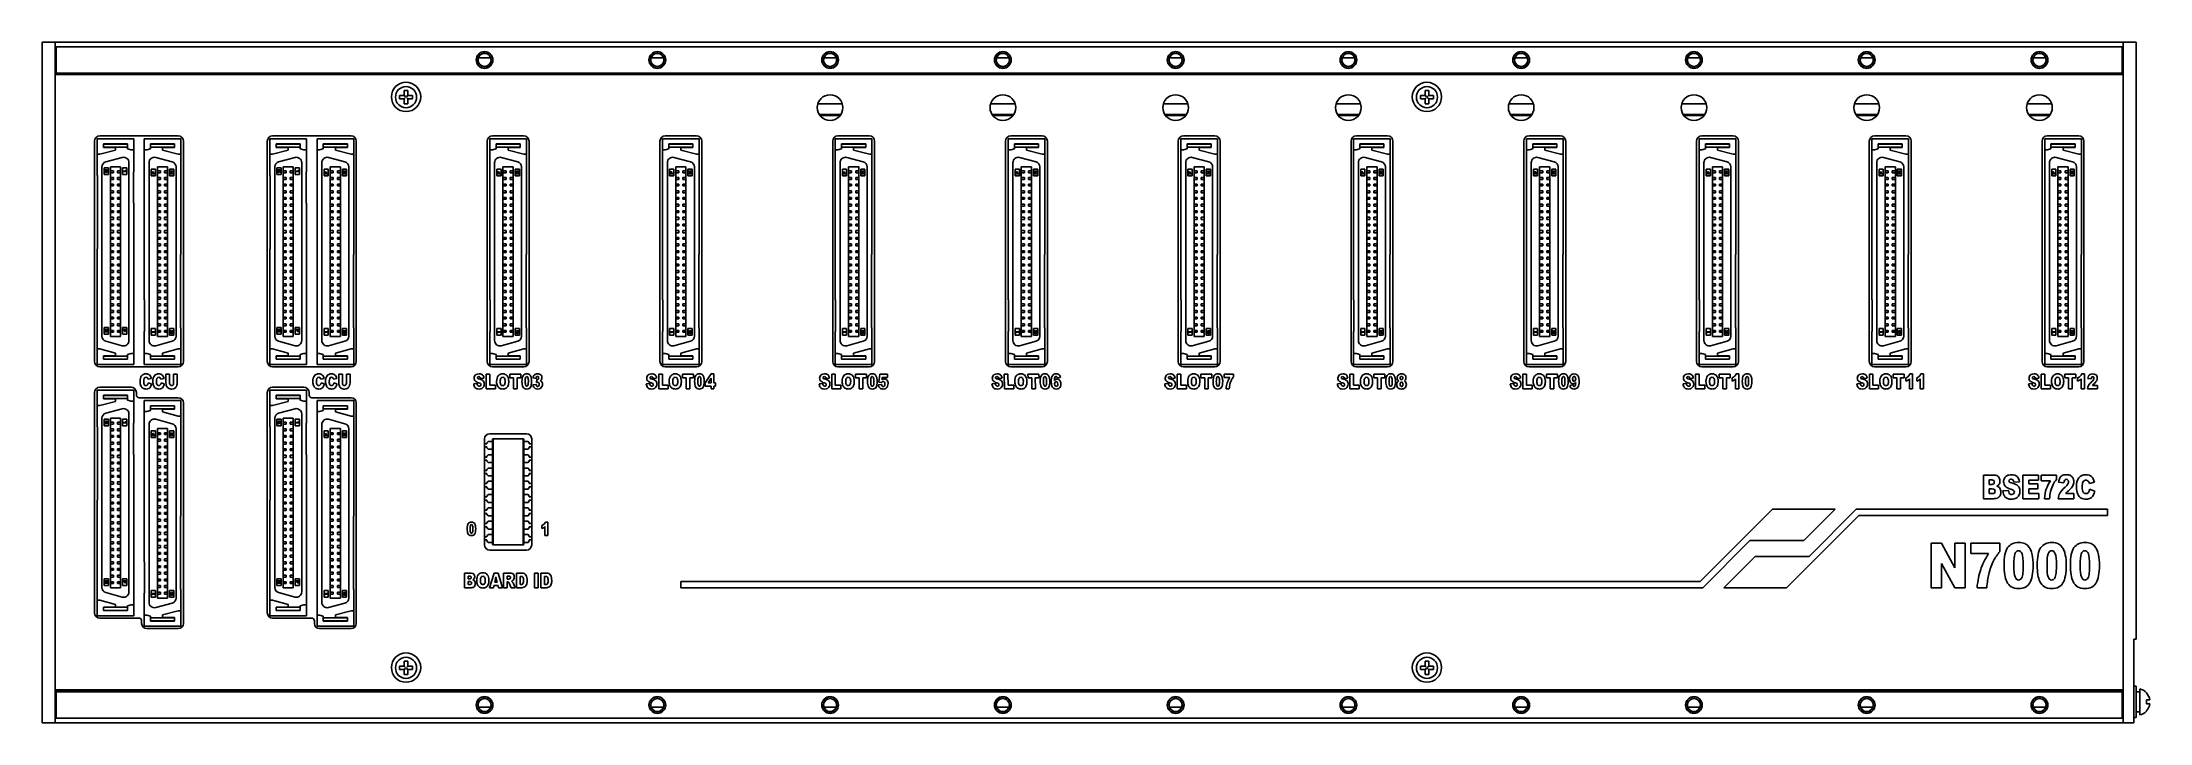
# Model space of a CAD drawing. Header units: inches. Extents: x 3 to 406, y 5 to 135.
import ezdxf

# ---------------------------------------------------------------- set-up
doc = ezdxf.new("R2010")
doc.units = ezdxf.units.IN
doc.header["$LTSCALE"] = 1.21
doc.header["$MEASUREMENT"] = 0
doc.linetypes.add('HIDDEN', pattern=[0.2, 0.1, -0.1])
for name, color, linetype in [('BSE72C_PCB_ADXF_CONTINUOUS_LINE', 7, 'CONTINUOUS'), ('BSEJ72C_4_001_DXF_HIDDEN_LINE', 7, 'CONTINUOUS'), ('BSEJ72C_4_00DXF_CONTINUOUS_LINE', 7, 'CONTINUOUS'), ('BSMJ712_4_00DXF_CONTINUOUS_LINE', 7, 'CONTINUOUS'), ('GB9074_8-M2_DXF_CONTINUOUS_LINE', 7, 'CONTINUOUS'), ('GBT819_2-M2_DXF_CONTINUOUS_LINE', 7, 'CONTINUOUS'), ('NONE-67138_DXF_CONTINUOUS_LINE', 7, 'CONTINUOUS'), ('NONE-72470_DXF_CONTINUOUS_LINE', 7, 'CONTINUOUS'), ('NONE-88662_DXF_CONTINUOUS_LINE', 7, 'CONTINUOUS'), ('TE_1734101_5DXF_CONTINUOUS_LINE', 7, 'CONTINUOUS')]:
    doc.layers.add(name, color=color, linetype=linetype)

msp = doc.modelspace()

# ---------------------------------------------------------------- linework, layer by layer
at = {"layer": 'BSE72C_PCB_ADXF_CONTINUOUS_LINE', "color": 7, "linetype": 'Continuous'}
for p, q in [((151.96, 120.68), (155.83, 120.68)), ((184.96, 120.68), (188.83, 120.68)), ((217.96, 120.68), (221.83, 120.68)), ((250.96, 120.68), (254.83, 120.68)), ((283.96, 120.68), (287.83, 120.68)), ((316.96, 120.68), (320.83, 120.68)), ((349.96, 120.68), (353.83, 120.68)), ((382.96, 120.68), (386.83, 120.68))]:
    msp.add_line(p, q, dxfattribs=at)
at = {"layer": 'BSEJ72C_4_001_DXF_HIDDEN_LINE', "color": 8, "linetype": 'HIDDEN'}
for centre in [(87.9, 131.28), (120.9, 131.28), (153.9, 131.28), (186.9, 131.28), (219.9, 131.28), (252.9, 131.28), (285.9, 131.28), (318.9, 131.28), (351.9, 131.28), (384.9, 131.28), (87.9, 8.08), (120.9, 8.08), (153.9, 8.08), (186.9, 8.08), (219.9, 8.08), (252.9, 8.08), (285.9, 8.08), (318.9, 8.08), (351.9, 8.08), (384.9, 8.08)]:
    msp.add_circle(centre, 1.5, dxfattribs=at)
at = {"layer": 'BSEJ72C_4_00DXF_CONTINUOUS_LINE', "color": 7, "linetype": 'Continuous'}
for p, q in [((5.9, 134.68), (400.9, 134.68)), ((6.1, 128.78), (6.1, 133.78)), ((6.1, 133.78), (400.7, 133.78)), ((400.7, 133.78), (400.7, 128.78)), ((89.08, 131.68), (86.72, 131.68)), ((122.08, 131.68), (119.72, 131.68)), ((155.08, 131.68), (152.72, 131.68)), ((188.08, 131.68), (185.72, 131.68)), ((221.08, 131.68), (218.72, 131.68)), ((254.08, 131.68), (251.72, 131.68)), ((287.08, 131.68), (284.72, 131.68)), ((320.08, 131.68), (317.72, 131.68)), ((353.08, 131.68), (350.72, 131.68)), ((386.08, 131.68), (383.72, 131.68)), ((5.9, 128.68), (400.9, 128.68)), ((5.9, 128.48), (400.9, 128.48)), ((400.7, 128.78), (6.1, 128.78)), ((151.55, 122.88), (156.24, 122.88)), ((151.82, 120.88), (155.97, 120.88)), ((184.55, 122.88), (189.24, 122.88)), ((184.82, 120.88), (188.97, 120.88)), ((217.55, 122.88), (222.24, 122.88)), ((217.82, 120.88), (221.97, 120.88)), ((250.55, 122.88), (255.24, 122.88)), ((250.82, 120.88), (254.97, 120.88)), ((283.55, 122.88), (288.24, 122.88)), ((283.82, 120.88), (287.97, 120.88)), ((316.55, 122.88), (321.24, 122.88)), ((316.82, 120.88), (320.97, 120.88)), ((349.55, 122.88), (354.24, 122.88)), ((349.82, 120.88), (353.97, 120.88)), ((382.55, 122.88), (387.24, 122.88)), ((382.82, 120.88), (386.97, 120.88)), ((14.4, 116.78), (29.4, 116.78)), ((47.4, 116.78), (62.4, 116.78)), ((95.4, 116.78), (89.4, 116.78)), ((128.4, 116.78), (122.4, 116.78)), ((161.4, 116.78), (155.4, 116.78)), ((194.4, 116.78), (188.4, 116.78)), ((227.4, 116.78), (221.4, 116.78)), ((260.4, 116.78), (254.4, 116.78)), ((293.4, 116.78), (287.4, 116.78)), ((326.4, 116.78), (320.4, 116.78)), ((359.4, 116.78), (353.4, 116.78)), ((392.4, 116.78), (386.4, 116.78)), ((13.4, 115.78), (13.4, 73.68)), ((30.4, 73.68), (30.4, 115.78)), ((46.4, 115.78), (46.4, 73.68)), ((63.4, 73.68), (63.4, 115.78)), ((88.4, 115.78), (88.4, 73.68)), ((96.4, 73.68), (96.4, 115.78)), ((121.4, 115.78), (121.4, 73.68)), ((129.4, 73.68), (129.4, 115.78)), ((154.4, 115.78), (154.4, 73.68)), ((162.4, 73.68), (162.4, 115.78)), ((187.4, 115.78), (187.4, 73.68)), ((195.4, 73.68), (195.4, 115.78)), ((220.4, 115.78), (220.4, 73.68)), ((228.4, 73.68), (228.4, 115.78)), ((253.4, 115.78), (253.4, 73.68)), ((261.4, 73.68), (261.4, 115.78)), ((286.4, 115.78), (286.4, 73.68)), ((294.4, 73.68), (294.4, 115.78)), ((319.4, 115.78), (319.4, 73.68)), ((327.4, 73.68), (327.4, 115.78)), ((352.4, 115.78), (352.4, 73.68)), ((360.4, 73.68), (360.4, 115.78)), ((385.4, 115.78), (385.4, 73.68)), ((393.4, 73.68), (393.4, 115.78)), ((29.4, 72.68), (14.4, 72.68)), ((62.4, 72.68), (47.4, 72.68)), ((89.4, 72.68), (95.4, 72.68)), ((122.4, 72.68), (128.4, 72.68)), ((155.4, 72.68), (161.4, 72.68)), ((188.4, 72.68), (194.4, 72.68)), ((221.4, 72.68), (227.4, 72.68)), ((254.4, 72.68), (260.4, 72.68)), ((287.4, 72.68), (293.4, 72.68)), ((320.4, 72.68), (326.4, 72.68)), ((353.4, 72.68), (359.4, 72.68)), ((386.4, 72.68), (392.4, 72.68)), ((20.4, 68.78), (14.4, 68.78)), ((53.4, 68.78), (47.4, 68.78)), ((13.4, 67.78), (13.4, 25.68)), ((21.4, 67.28), (21.4, 67.78)), ((21.9, 66.78), (29.4, 66.78)), ((30.4, 23.68), (30.4, 65.78)), ((46.4, 67.78), (46.4, 25.68)), ((54.4, 67.28), (54.4, 67.78)), ((54.9, 66.78), (62.4, 66.78)), ((63.4, 23.68), (63.4, 65.78)), ((87.9, 58.89), (87.9, 38.67)), ((95.9, 59.89), (88.9, 59.89)), ((96.9, 38.67), (96.9, 58.89)), ((88.9, 37.67), (95.9, 37.67)), ((14.4, 24.68), (21.9, 24.68)), ((22.4, 24.18), (22.4, 23.68)), ((47.4, 24.68), (54.9, 24.68)), ((55.4, 24.18), (55.4, 23.68)), ((23.4, 22.68), (29.4, 22.68)), ((56.4, 22.68), (62.4, 22.68)), ((5.9, 10.98), (400.9, 10.98)), ((5.9, 10.68), (400.9, 10.68)), ((6.1, 5.58), (6.1, 10.58)), ((6.1, 10.58), (400.7, 10.58)), ((400.7, 10.58), (400.7, 5.58)), ((5.9, 4.68), (400.9, 4.68)), ((400.7, 5.58), (6.1, 5.58)), ((86.72, 7.68), (89.08, 7.68)), ((119.72, 7.68), (122.08, 7.68)), ((152.72, 7.68), (155.08, 7.68)), ((185.72, 7.68), (188.08, 7.68)), ((218.72, 7.68), (221.08, 7.68)), ((251.72, 7.68), (254.08, 7.68)), ((284.72, 7.68), (287.08, 7.68)), ((317.72, 7.68), (320.08, 7.68)), ((350.72, 7.68), (353.08, 7.68)), ((383.72, 7.68), (386.08, 7.68))]:
    msp.add_line(p, q, dxfattribs=at)
at = {"layer": 'BSEJ72C_4_00DXF_CONTINUOUS_LINE', "color": 4, "linetype": 'Continuous'}
for p, q in [((23.64, 70.29), (24.26, 70.46)), ((24.28, 69.4), (23.67, 69.63)), ((26.08, 70.29), (26.69, 70.46)), ((26.71, 69.4), (26.1, 69.63)), ((27.05, 71.28), (27.05, 69.61)), ((27.74, 71.28), (27.05, 71.28)), ((27.74, 69.57), (27.74, 71.28)), ((28.5, 71.28), (28.5, 69.57)), ((29.2, 71.28), (28.5, 71.28)), ((29.2, 69.61), (29.2, 71.28)), ((56.64, 70.29), (57.26, 70.46)), ((57.28, 69.4), (56.67, 69.63)), ((59.08, 70.29), (59.69, 70.46)), ((59.71, 69.4), (59.1, 69.63)), ((60.05, 71.28), (60.05, 69.61)), ((60.74, 71.28), (60.05, 71.28)), ((60.74, 69.57), (60.74, 71.28)), ((61.5, 71.28), (61.5, 69.57)), ((62.2, 71.28), (61.5, 71.28)), ((62.2, 69.61), (62.2, 71.28)), ((86.48, 69.46), (85.82, 69.41)), ((87.13, 70.44), (87.78, 70.49)), ((88.2, 71.28), (88.2, 68.48)), ((88.89, 71.28), (88.2, 71.28)), ((88.2, 68.48), (89.97, 68.48)), ((88.89, 69.17), (88.89, 71.28)), ((89.97, 69.17), (88.89, 69.17)), ((89.97, 68.48), (89.97, 69.17)), ((92.74, 71.28), (92.74, 70.59)), ((94.84, 71.28), (92.74, 71.28)), ((92.74, 70.59), (93.44, 70.59)), ((93.44, 70.59), (93.44, 68.48)), ((93.44, 68.48), (94.14, 68.48)), ((94.14, 68.48), (94.14, 70.59)), ((94.14, 70.59), (94.84, 70.59)), ((94.84, 70.59), (94.84, 71.28)), ((97.74, 69.32), (97.12, 69.22)), ((97.16, 70.6), (97.74, 70.47)), ((97.88, 70.24), (97.85, 69.69)), ((97.96, 70.23), (97.88, 70.24)), ((119.45, 69.46), (118.79, 69.41)), ((120.1, 70.44), (120.75, 70.49)), ((121.17, 71.28), (121.17, 68.48)), ((121.86, 71.28), (121.17, 71.28)), ((121.17, 68.48), (122.94, 68.48)), ((121.86, 69.17), (121.86, 71.28)), ((122.94, 69.17), (121.86, 69.17)), ((122.94, 68.48), (122.94, 69.17)), ((125.71, 71.28), (125.71, 70.59)), ((127.81, 71.28), (125.71, 71.28)), ((125.71, 70.59), (126.41, 70.59)), ((126.41, 70.59), (126.41, 68.48)), ((126.41, 68.48), (127.1, 68.48)), ((127.1, 68.48), (127.1, 70.59)), ((127.1, 70.59), (127.81, 70.59)), ((127.81, 70.59), (127.81, 71.28)), ((131.18, 71.33), (130.05, 69.64)), ((130.05, 69.64), (130.05, 69)), ((130.05, 69), (131.18, 69)), ((130.58, 69.61), (131.18, 70.49)), ((131.18, 69.61), (130.58, 69.61)), ((131.72, 71.33), (131.18, 71.33)), ((131.18, 70.49), (131.18, 69.61)), ((131.18, 69), (131.18, 68.48)), ((131.18, 68.48), (131.72, 68.48)), ((131.72, 69.61), (131.72, 71.33)), ((132, 69.61), (131.72, 69.61)), ((131.72, 68.48), (131.72, 69)), ((131.72, 69), (132, 69)), ((132, 69), (132, 69.61)), ((152.48, 69.46), (151.82, 69.41)), ((153.12, 70.44), (153.78, 70.49)), ((154.2, 71.28), (154.2, 68.48)), ((154.89, 71.28), (154.2, 71.28)), ((154.2, 68.48), (155.97, 68.48)), ((154.89, 69.17), (154.89, 71.28)), ((155.97, 69.17), (154.89, 69.17)), ((155.97, 68.48), (155.97, 69.17)), ((158.73, 71.28), (158.73, 70.59)), ((160.84, 71.28), (158.73, 71.28)), ((158.73, 70.59), (159.44, 70.59)), ((159.44, 70.59), (159.44, 68.48)), ((159.44, 68.48), (160.13, 68.48)), ((160.13, 68.48), (160.13, 70.59)), ((160.13, 70.59), (160.84, 70.59)), ((160.84, 70.59), (160.84, 71.28)), ((163.74, 69.29), (163.11, 69.21)), ((163.39, 71.28), (163.19, 69.77)), ((163.19, 69.77), (163.72, 69.68)), ((164.87, 71.28), (163.39, 71.28)), ((163.81, 70.24), (163.87, 70.66)), ((163.87, 70.66), (164.87, 70.66)), ((164.87, 70.66), (164.87, 71.28)), ((185.47, 69.46), (184.81, 69.41)), ((186.1, 70.44), (186.75, 70.49)), ((187.16, 71.28), (187.21, 68.48)), ((187.85, 71.28), (187.16, 71.28)), ((187.21, 68.48), (188.98, 68.48)), ((187.89, 69.17), (187.85, 71.28)), ((188.97, 69.17), (187.89, 69.17)), ((188.98, 68.48), (188.97, 69.17)), ((191.69, 71.28), (191.71, 70.59)), ((193.8, 71.28), (191.69, 71.28)), ((191.71, 70.59), (192.41, 70.59)), ((192.41, 70.59), (192.45, 68.48)), ((192.45, 68.48), (193.14, 68.48)), ((193.14, 68.48), (193.1, 70.59)), ((193.1, 70.59), (193.81, 70.59)), ((193.81, 70.59), (193.8, 71.28)), ((197.29, 70.55), (197.91, 70.65)), ((218.48, 69.46), (217.82, 69.41)), ((219.13, 70.44), (219.78, 70.49)), ((220.9, 71.28), (220.2, 71.28)), ((220.2, 71.28), (220.2, 68.48)), ((220.2, 68.48), (221.98, 68.48)), ((220.9, 69.17), (220.9, 71.28)), ((221.98, 69.17), (220.9, 69.17)), ((221.98, 68.48), (221.98, 69.17)), ((226.84, 71.28), (224.74, 71.28)), ((224.74, 71.28), (224.74, 70.59)), ((224.74, 70.59), (225.45, 70.59)), ((225.45, 70.59), (225.45, 68.48)), ((225.45, 68.48), (226.14, 68.48)), ((226.14, 70.59), (226.84, 70.59)), ((226.14, 68.48), (226.14, 70.59)), ((226.84, 70.59), (226.84, 71.28)), ((230.97, 71.28), (229.15, 71.28)), ((229.15, 71.28), (229.15, 70.62)), ((229.15, 70.62), (230.26, 70.62)), ((229.53, 68.48), (230.15, 68.48)), ((230.97, 70.75), (230.97, 71.28)), ((251.48, 69.46), (250.82, 69.41)), ((252.13, 70.44), (252.78, 70.49)), ((253.89, 71.28), (253.2, 71.28)), ((253.2, 71.28), (253.2, 68.48)), ((253.2, 68.48), (254.97, 68.48)), ((253.89, 69.17), (253.89, 71.28)), ((254.97, 69.17), (253.89, 69.17)), ((254.97, 68.48), (254.97, 69.17)), ((259.84, 71.28), (257.74, 71.28)), ((257.74, 71.28), (257.74, 70.59)), ((257.74, 70.59), (258.44, 70.59)), ((258.44, 70.59), (258.44, 68.48)), ((258.44, 68.48), (259.14, 68.48)), ((259.14, 70.59), (259.84, 70.59)), ((259.14, 68.48), (259.14, 70.59)), ((259.84, 70.59), (259.84, 71.28)), ((284.48, 69.46), (283.82, 69.41)), ((285.13, 70.44), (285.78, 70.49)), ((286.9, 71.28), (286.2, 71.28)), ((286.2, 71.28), (286.2, 68.48)), ((286.2, 68.48), (287.98, 68.48)), ((286.9, 69.17), (286.9, 71.28)), ((287.98, 69.17), (286.9, 69.17)), ((287.98, 68.48), (287.98, 69.17)), ((292.84, 71.28), (290.74, 71.28)), ((290.74, 71.28), (290.74, 70.59)), ((290.74, 70.59), (291.45, 70.59)), ((291.45, 70.59), (291.45, 68.48)), ((291.45, 68.48), (292.14, 68.48)), ((292.14, 70.59), (292.84, 70.59)), ((292.14, 68.48), (292.14, 70.59)), ((292.84, 70.59), (292.84, 71.28)), ((295.79, 69.21), (295.17, 69.11)), ((317.48, 69.46), (316.82, 69.41)), ((318.13, 70.44), (318.78, 70.49)), ((319.89, 71.28), (319.2, 71.28)), ((319.2, 71.28), (319.2, 68.48)), ((319.2, 68.48), (320.97, 68.48)), ((319.89, 69.17), (319.89, 71.28)), ((320.97, 69.17), (319.89, 69.17)), ((320.97, 68.48), (320.97, 69.17)), ((325.84, 71.28), (323.74, 71.28)), ((323.74, 71.28), (323.74, 70.59)), ((323.74, 70.59), (324.44, 70.59)), ((324.44, 70.59), (324.44, 68.48)), ((324.44, 68.48), (325.14, 68.48)), ((325.14, 70.59), (325.84, 70.59)), ((325.14, 68.48), (325.14, 70.59)), ((325.84, 70.59), (325.84, 71.28)), ((326.18, 70.58), (326.18, 69.94)), ((326.84, 70.35), (326.84, 68.48)), ((326.84, 68.48), (327.46, 68.48)), ((327.46, 71.33), (326.95, 71.33)), ((327.46, 68.48), (327.46, 71.33)), ((350.69, 69.46), (350.03, 69.41)), ((351.34, 70.44), (351.99, 70.49)), ((353.1, 71.28), (352.41, 71.28)), ((352.41, 71.28), (352.41, 68.48)), ((352.41, 68.48), (354.18, 68.48)), ((353.1, 69.17), (353.1, 71.28)), ((354.18, 69.17), (353.1, 69.17)), ((354.18, 68.48), (354.18, 69.17)), ((359.05, 71.28), (356.95, 71.28)), ((356.95, 71.28), (356.95, 70.59)), ((356.95, 70.59), (357.65, 70.59)), ((357.65, 70.59), (357.65, 68.48)), ((357.65, 68.48), (358.35, 68.48)), ((358.35, 70.59), (359.05, 70.59)), ((358.35, 68.48), (358.35, 70.59)), ((359.05, 70.59), (359.05, 71.28)), ((359.39, 70.58), (359.39, 69.94)), ((360.05, 70.35), (360.05, 68.48)), ((360.05, 68.48), (360.67, 68.48)), ((360.67, 71.33), (360.16, 71.33)), ((360.67, 68.48), (360.67, 71.33)), ((361.48, 70.58), (361.48, 69.94)), ((362.13, 70.35), (362.13, 68.48)), ((362.13, 68.48), (362.76, 68.48)), ((362.76, 71.33), (362.25, 71.33)), ((362.76, 68.48), (362.76, 71.33)), ((383.48, 69.46), (382.83, 69.41)), ((384.13, 70.44), (384.78, 70.49)), ((385.9, 71.28), (385.21, 71.28)), ((385.21, 71.28), (385.21, 68.48)), ((385.21, 68.48), (386.98, 68.48)), ((385.9, 69.17), (385.9, 71.28)), ((386.98, 69.17), (385.9, 69.17)), ((386.98, 68.48), (386.98, 69.17)), ((391.85, 71.28), (389.74, 71.28)), ((389.74, 71.28), (389.74, 70.59)), ((389.74, 70.59), (390.45, 70.59)), ((390.45, 70.59), (390.45, 68.48)), ((390.45, 68.48), (391.14, 68.48)), ((391.14, 70.59), (391.85, 70.59)), ((391.14, 68.48), (391.14, 70.59)), ((391.85, 70.59), (391.85, 71.28)), ((392.19, 70.58), (392.19, 69.94)), ((392.84, 70.35), (392.84, 68.48)), ((392.84, 68.48), (393.47, 68.48)), ((393.47, 71.33), (392.95, 71.33)), ((393.47, 68.48), (393.47, 71.33)), ((394.1, 68.48), (395.97, 68.48)), ((394.15, 70.43), (394.77, 70.37)), ((395, 69.11), (395.14, 69.28)), ((395.97, 69.11), (395, 69.11)), ((395.14, 69.28), (395.4, 69.51)), ((395.97, 68.48), (395.97, 69.11)), ((376.28, 51.98), (374.2, 51.98)), ((374.2, 51.98), (374.2, 47.48)), ((375.32, 51.07), (375.81, 51.07)), ((375.32, 50.21), (375.32, 51.07)), ((375.8, 50.21), (375.32, 50.21)), ((375.32, 49.36), (375.88, 49.36)), ((375.32, 48.45), (375.32, 49.36)), ((375.89, 48.45), (375.32, 48.45)), ((378.97, 49.05), (377.91, 48.97)), ((380.01, 50.64), (381.06, 50.71)), ((384.72, 51.98), (381.74, 51.98)), ((381.74, 51.98), (381.74, 47.48)), ((382.85, 51.02), (384.72, 51.02)), ((382.85, 50.3), (382.85, 51.02)), ((384.58, 50.3), (382.85, 50.3)), ((382.85, 49.39), (384.58, 49.39)), ((382.85, 48.5), (382.85, 49.39)), ((384.77, 48.5), (382.85, 48.5)), ((384.58, 49.39), (384.58, 50.3)), ((384.72, 51.02), (384.72, 51.98)), ((384.77, 47.48), (384.77, 48.5)), ((388.14, 51.98), (385.22, 51.98)), ((385.22, 51.98), (385.22, 50.92)), ((385.22, 50.92), (387, 50.92)), ((388.14, 51.14), (388.14, 51.98)), ((388.56, 50.62), (389.56, 50.52)), ((391.49, 48.5), (389.93, 48.5)), ((391.49, 47.48), (391.49, 48.5)), ((394.43, 50.38), (395.42, 50.66)), ((395.45, 48.95), (394.48, 49.32)), ((333.9, 45.48), (320.1, 31.68)), ((345.9, 45.48), (333.9, 45.48)), ((339.9, 39.48), (345.9, 45.48)), ((340.9, 36.48), (349.9, 45.48)), ((397.9, 45.48), (349.9, 45.48)), ((374.2, 47.48), (376.12, 47.48)), ((381.74, 47.48), (384.77, 47.48)), ((385.83, 47.48), (386.83, 47.48)), ((388.49, 47.48), (391.49, 47.48)), ((397.9, 44.28), (397.9, 45.48)), ((98.82, 42.35), (98.82, 41.78)), ((99.41, 42.15), (99.41, 40.48)), ((99.41, 40.48), (99.97, 40.48)), ((99.97, 43.02), (99.51, 43.02)), ((99.97, 40.48), (99.97, 43.02)), ((336.59, 30.48), (350.39, 44.28)), ((350.39, 44.28), (397.9, 44.28)), ((320.59, 30.48), (329.59, 39.48)), ((324.59, 30.48), (330.59, 36.48)), ((329.59, 39.48), (339.9, 39.48)), ((330.59, 36.48), (340.9, 36.48)), ((366.16, 38.98), (364.2, 38.98)), ((364.2, 38.98), (364.2, 30.48)), ((368.72, 34.27), (366.16, 38.98)), ((370.7, 38.98), (368.72, 38.98)), ((368.72, 38.98), (368.72, 34.27)), ((370.7, 30.48), (370.7, 38.98)), ((377.34, 38.98), (371.82, 38.98)), ((371.82, 38.98), (371.82, 36.99)), ((371.82, 36.99), (375.18, 36.99)), ((377.34, 37.39), (377.34, 38.98)), ((84.06, 33.28), (84.06, 30.48)), ((85.36, 33.28), (84.06, 33.28)), ((84.76, 32.18), (84.76, 32.71)), ((84.76, 32.71), (85.06, 32.71)), ((89.72, 33.28), (88.87, 30.48)), ((90.47, 33.28), (89.72, 33.28)), ((89.84, 31.55), (90.08, 32.55)), ((90.08, 32.55), (90.33, 31.55)), ((91.31, 30.48), (90.47, 33.28)), ((91.54, 33.28), (91.54, 30.48)), ((92.7, 33.28), (91.54, 33.28)), ((92.24, 32.15), (92.24, 32.71)), ((92.24, 32.71), (92.54, 32.71)), ((93.98, 33.28), (93.98, 30.48)), ((95, 33.28), (93.98, 33.28)), ((94.67, 31.12), (94.67, 32.65)), ((94.67, 32.65), (94.84, 32.65)), ((97.47, 33.28), (97.47, 30.48)), ((98.17, 33.28), (97.47, 33.28)), ((98.17, 30.48), (98.17, 33.28)), ((98.67, 33.28), (98.67, 30.48)), ((99.7, 33.28), (98.67, 33.28)), ((99.36, 31.12), (99.36, 32.65)), ((99.36, 32.65), (99.54, 32.65)), ((366.17, 35.14), (368.72, 30.48)), ((366.17, 30.48), (366.17, 35.14)), ((84.06, 30.48), (85.25, 30.48)), ((85.06, 32.18), (84.76, 32.18)), ((84.76, 31.08), (84.76, 31.65)), ((84.76, 31.65), (85.11, 31.65)), ((85.11, 31.08), (84.76, 31.08)), ((88.87, 30.48), (89.58, 30.48)), ((89.58, 30.48), (89.69, 30.94)), ((89.69, 30.94), (90.48, 30.94)), ((90.33, 31.55), (89.84, 31.55)), ((90.48, 30.94), (90.59, 30.48)), ((90.59, 30.48), (91.31, 30.48)), ((91.54, 30.48), (92.24, 30.48)), ((92.53, 32.15), (92.24, 32.15)), ((92.24, 30.48), (92.24, 31.62)), ((92.24, 31.62), (92.3, 31.62)), ((92.59, 31.34), (92.96, 30.48)), ((92.96, 30.48), (93.75, 30.48)), ((93.75, 30.48), (93.41, 31.29)), ((93.98, 30.48), (95, 30.48)), ((94.84, 31.12), (94.67, 31.12)), ((97.47, 30.48), (98.17, 30.48)), ((98.67, 30.48), (99.7, 30.48)), ((99.53, 31.12), (99.36, 31.12)), ((125.4, 31.68), (125.4, 30.48)), ((320.1, 31.68), (125.4, 31.68)), ((125.4, 30.48), (320.59, 30.48)), ((324.59, 30.48), (336.59, 30.48)), ((364.2, 30.48), (366.17, 30.48)), ((368.72, 30.48), (370.7, 30.48)), ((372.97, 30.48), (374.85, 30.48))]:
    msp.add_line(p, q, dxfattribs=at)
at = {"layer": 'BSEJ72C_4_00DXF_CONTINUOUS_LINE', "color": 7, "linetype": 'Continuous'}
for centre, radius in [((87.9, 131.28), 1.6), ((120.9, 131.28), 1.6), ((153.9, 131.28), 1.6), ((186.9, 131.28), 1.6), ((219.9, 131.28), 1.6), ((252.9, 131.28), 1.6), ((285.9, 131.28), 1.6), ((318.9, 131.28), 1.6), ((351.9, 131.28), 1.6), ((384.9, 131.28), 1.6), ((87.9, 131.28), 1.25), ((120.9, 131.28), 1.25), ((153.9, 131.28), 1.25), ((186.9, 131.28), 1.25), ((219.9, 131.28), 1.25), ((252.9, 131.28), 1.25), ((285.9, 131.28), 1.25), ((318.9, 131.28), 1.25), ((351.9, 131.28), 1.25), ((384.9, 131.28), 1.25), ((72.9, 124.23), 2.8), ((267.9, 124.23), 2.8), ((153.9, 122.18), 2.45), ((186.9, 122.18), 2.45), ((219.9, 122.18), 2.45), ((252.9, 122.18), 2.45), ((285.9, 122.18), 2.45), ((318.9, 122.18), 2.45), ((351.9, 122.18), 2.45), ((384.9, 122.18), 2.45), ((72.9, 15.23), 2.8), ((267.9, 15.23), 2.8), ((87.9, 8.08), 1.6), ((87.9, 8.08), 1.25), ((120.9, 8.08), 1.6), ((120.9, 8.08), 1.25), ((153.9, 8.08), 1.6), ((153.9, 8.08), 1.25), ((186.9, 8.08), 1.6), ((186.9, 8.08), 1.25), ((219.9, 8.08), 1.6), ((219.9, 8.08), 1.25), ((252.9, 8.08), 1.6), ((252.9, 8.08), 1.25), ((285.9, 8.08), 1.6), ((285.9, 8.08), 1.25), ((318.9, 8.08), 1.6), ((318.9, 8.08), 1.25), ((351.9, 8.08), 1.6), ((351.9, 8.08), 1.25), ((384.9, 8.08), 1.6), ((384.9, 8.08), 1.25)]:
    msp.add_circle(centre, radius, dxfattribs=at)
for centre, radius, start, end in [((86.89, 130.06), 1.62, 90.0022, 96.4011), ((88.9, 130.06), 1.62, 83.5989, 89.9978), ((119.89, 130.06), 1.62, 90.0022, 96.4011), ((121.9, 130.06), 1.62, 83.5989, 89.9978), ((152.89, 130.06), 1.62, 90.0022, 96.4011), ((154.9, 130.06), 1.62, 83.5989, 89.9978), ((185.89, 130.06), 1.62, 90.0022, 96.4011), ((187.9, 130.06), 1.62, 83.5989, 89.9978), ((218.89, 130.06), 1.62, 90.0022, 96.4011), ((220.9, 130.06), 1.62, 83.5989, 89.9978), ((251.89, 130.06), 1.62, 90.0022, 96.4011), ((253.9, 130.06), 1.62, 83.5989, 89.9978), ((284.89, 130.06), 1.62, 90.0022, 96.4011), ((286.9, 130.06), 1.62, 83.5989, 89.9978), ((317.89, 130.06), 1.62, 90.0022, 96.4011), ((319.9, 130.06), 1.62, 83.5989, 89.9978), ((350.89, 130.06), 1.62, 90.0022, 96.4011), ((352.9, 130.06), 1.62, 83.5989, 89.9978), ((383.89, 130.06), 1.62, 90.0022, 96.4011), ((385.9, 130.06), 1.62, 83.5989, 89.9978), ((14.4, 115.78), 1, 90, 180), ((29.4, 115.78), 1, 0, 90), ((47.4, 115.78), 1, 90, 180), ((62.4, 115.78), 1, 0, 90), ((89.4, 115.78), 1, 90, 180), ((95.4, 115.78), 1, 0, 90), ((122.4, 115.78), 1, 90, 180), ((128.4, 115.78), 1, 0, 90), ((155.4, 115.78), 1, 90, 180), ((161.4, 115.78), 1, 0, 90), ((188.4, 115.78), 1, 90, 180), ((194.4, 115.78), 1, 0, 90), ((221.4, 115.78), 1, 90, 180), ((227.4, 115.78), 1, 0, 90), ((254.4, 115.78), 1, 90, 180), ((260.4, 115.78), 1, 0, 90), ((287.4, 115.78), 1, 90, 180), ((293.4, 115.78), 1, 0, 90), ((320.4, 115.78), 1, 90, 180), ((326.4, 115.78), 1, 0, 90), ((353.4, 115.78), 1, 90, 180), ((359.4, 115.78), 1, 0, 90), ((386.4, 115.78), 1, 90, 180), ((392.4, 115.78), 1, 0, 90), ((14.4, 73.68), 1, 180, 270), ((29.4, 73.68), 1, 270, 0), ((47.4, 73.68), 1, 180, 270), ((62.4, 73.68), 1, 270, 0), ((89.4, 73.68), 1, 180, 270), ((95.4, 73.68), 1, 270, 0), ((122.4, 73.68), 1, 180, 270), ((128.4, 73.68), 1, 270, 0), ((155.4, 73.68), 1, 180, 270), ((161.4, 73.68), 1, 270, 0), ((188.4, 73.68), 1, 180, 270), ((194.4, 73.68), 1, 270, 0), ((221.4, 73.68), 1, 180, 270), ((227.4, 73.68), 1, 270, 0), ((254.4, 73.68), 1, 180, 270), ((260.4, 73.68), 1, 270, 0), ((287.4, 73.68), 1, 180, 270), ((293.4, 73.68), 1, 270, 0), ((320.4, 73.68), 1, 180, 270), ((326.4, 73.68), 1, 270, 0), ((353.4, 73.68), 1, 180, 270), ((359.4, 73.68), 1, 270, 0), ((386.4, 73.68), 1, 180, 270), ((392.4, 73.68), 1, 270, 0), ((14.4, 67.78), 1, 90, 180), ((20.4, 67.78), 1, 0, 90), ((47.4, 67.78), 1, 90, 180), ((53.4, 67.78), 1, 0, 90), ((21.9, 67.28), 0.5, 180, 270), ((29.4, 65.78), 1, 0, 90), ((54.9, 67.28), 0.5, 180, 270), ((62.4, 65.78), 1, 0, 90), ((88.9, 58.89), 1, 90, 180), ((95.9, 58.89), 1, 0, 90), ((88.9, 38.67), 1, 180, 270), ((95.9, 38.67), 1, 270, 0), ((14.4, 25.68), 1, 180, 270), ((21.9, 24.18), 0.5, 0, 90), ((47.4, 25.68), 1, 180, 270), ((54.9, 24.18), 0.5, 0, 90), ((23.4, 23.68), 1, 180, 270), ((29.4, 23.68), 1, 270, 0), ((56.4, 23.68), 1, 180, 270), ((62.4, 23.68), 1, 270, 0), ((86.89, 9.3), 1.62, 263.5989, 269.9978), ((88.9, 9.3), 1.62, 270.0022, 276.4011), ((119.89, 9.3), 1.62, 263.5989, 269.9978), ((121.9, 9.3), 1.62, 270.0022, 276.4011), ((152.89, 9.3), 1.62, 263.5989, 269.9978), ((154.9, 9.3), 1.62, 270.0022, 276.4011), ((185.89, 9.3), 1.62, 263.5989, 269.9978), ((187.9, 9.3), 1.62, 270.0022, 276.4011), ((218.89, 9.3), 1.62, 263.5989, 269.9978), ((220.9, 9.3), 1.62, 270.0022, 276.4011), ((251.89, 9.3), 1.62, 263.5989, 269.9978), ((253.9, 9.3), 1.62, 270.0022, 276.4011), ((284.89, 9.3), 1.62, 263.5989, 269.9978), ((286.9, 9.3), 1.62, 270.0022, 276.4011), ((317.89, 9.3), 1.62, 263.5989, 269.9978), ((319.9, 9.3), 1.62, 270.0022, 276.4011), ((350.89, 9.3), 1.62, 263.5989, 269.9978), ((352.9, 9.3), 1.62, 270.0022, 276.4011), ((383.89, 9.3), 1.62, 263.5989, 269.9978), ((385.9, 9.3), 1.62, 270.0022, 276.4011)]:
    msp.add_arc(centre, radius, start, end, dxfattribs=at)
at = {"layer": 'BSEJ72C_4_00DXF_CONTINUOUS_LINE', "color": 4, "linetype": 'Continuous'}
for centre, radius, start, end in [((192.47, 69.85), 3.4, 0.9212, 12.0154), ((263.07, 69.82), 1.39, 270.0428, 284.9395)]:
    msp.add_arc(centre, radius, start, end, dxfattribs=at)
for points in [[(22.39, 70.95), (22.2, 70.7), (22.1, 70.35), (22.1, 69.89)], [(22.1, 69.89), (22.1, 69.54), (22.15, 69.25), (22.27, 69.03)], [(22.27, 69.03), (22.38, 68.81), (22.51, 68.65), (22.66, 68.56)], [(23.23, 71.33), (22.87, 71.33), (22.59, 71.2), (22.39, 70.95)], [(22.66, 68.56), (22.82, 68.48), (23.02, 68.43), (23.26, 68.43)], [(22.79, 69.89), (22.79, 70.14), (22.82, 70.32), (22.89, 70.44)], [(22.9, 69.25), (22.83, 69.37), (22.79, 69.58), (22.79, 69.89)], [(22.89, 70.44), (22.97, 70.6), (23.09, 70.68), (23.25, 70.68)], [(23.22, 69.08), (23.08, 69.08), (22.98, 69.14), (22.9, 69.25)], [(23.52, 69.22), (23.45, 69.13), (23.35, 69.08), (23.22, 69.08)], [(23.89, 71.11), (23.73, 71.25), (23.51, 71.33), (23.23, 71.33)], [(23.25, 70.68), (23.32, 70.68), (23.38, 70.66), (23.43, 70.63)], [(23.26, 68.43), (23.46, 68.43), (23.63, 68.47), (23.76, 68.54)], [(23.43, 70.63), (23.49, 70.59), (23.54, 70.54), (23.58, 70.47)], [(23.67, 69.63), (23.64, 69.45), (23.59, 69.31), (23.52, 69.22)], [(23.58, 70.47), (23.6, 70.43), (23.62, 70.37), (23.64, 70.29)], [(23.76, 68.54), (23.89, 68.61), (24, 68.72), (24.08, 68.86)], [(24.26, 70.46), (24.18, 70.75), (24.06, 70.97), (23.89, 71.11)], [(24.08, 68.86), (24.17, 69), (24.24, 69.18), (24.28, 69.4)], [(24.83, 70.95), (24.63, 70.7), (24.53, 70.35), (24.53, 69.89)], [(24.53, 69.89), (24.53, 69.54), (24.59, 69.25), (24.7, 69.03)], [(24.7, 69.03), (24.81, 68.81), (24.94, 68.65), (25.1, 68.56)], [(25.66, 71.33), (25.3, 71.33), (25.02, 71.2), (24.83, 70.95)], [(25.1, 68.56), (25.25, 68.48), (25.45, 68.43), (25.7, 68.43)], [(25.23, 69.89), (25.23, 70.14), (25.26, 70.32), (25.32, 70.44)], [(25.34, 69.25), (25.26, 69.37), (25.23, 69.58), (25.23, 69.89)], [(25.32, 70.44), (25.4, 70.6), (25.52, 70.68), (25.68, 70.68)], [(25.66, 69.08), (25.52, 69.08), (25.41, 69.14), (25.34, 69.25)], [(26.33, 71.11), (26.17, 71.25), (25.95, 71.33), (25.66, 71.33)], [(25.96, 69.22), (25.89, 69.13), (25.79, 69.08), (25.66, 69.08)], [(25.68, 70.68), (25.75, 70.68), (25.81, 70.66), (25.87, 70.63)], [(25.7, 68.43), (25.9, 68.43), (26.06, 68.47), (26.19, 68.54)], [(25.87, 70.63), (25.92, 70.59), (25.97, 70.54), (26.01, 70.47)], [(26.1, 69.63), (26.07, 69.45), (26.02, 69.31), (25.96, 69.22)], [(26.01, 70.47), (26.03, 70.43), (26.06, 70.37), (26.08, 70.29)], [(26.19, 68.54), (26.32, 68.61), (26.43, 68.72), (26.52, 68.86)], [(26.69, 70.46), (26.61, 70.75), (26.49, 70.97), (26.33, 71.11)], [(26.52, 68.86), (26.61, 69), (26.67, 69.18), (26.71, 69.4)], [(27.05, 69.61), (27.05, 69.47), (27.07, 69.32), (27.11, 69.14)], [(27.11, 69.14), (27.14, 69.03), (27.19, 68.92), (27.26, 68.81)], [(27.26, 68.81), (27.33, 68.71), (27.41, 68.63), (27.5, 68.57)], [(27.5, 68.57), (27.58, 68.52), (27.69, 68.48), (27.82, 68.46)], [(27.84, 69.21), (27.77, 69.3), (27.74, 69.42), (27.74, 69.57)], [(27.82, 68.46), (27.95, 68.44), (28.07, 68.43), (28.18, 68.43)], [(28.12, 69.09), (28, 69.09), (27.91, 69.13), (27.84, 69.21)], [(28.4, 69.21), (28.33, 69.13), (28.24, 69.09), (28.12, 69.09)], [(28.18, 68.43), (28.37, 68.43), (28.53, 68.46), (28.66, 68.53)], [(28.5, 69.57), (28.5, 69.42), (28.47, 69.3), (28.4, 69.21)], [(28.66, 68.53), (28.76, 68.57), (28.85, 68.65), (28.94, 68.76)], [(28.94, 68.76), (29.03, 68.87), (29.09, 69), (29.13, 69.14)], [(29.13, 69.14), (29.17, 69.29), (29.2, 69.44), (29.2, 69.61)], [(55.39, 70.95), (55.2, 70.7), (55.1, 70.35), (55.1, 69.89)], [(55.1, 69.89), (55.1, 69.54), (55.15, 69.25), (55.27, 69.03)], [(55.27, 69.03), (55.38, 68.81), (55.51, 68.65), (55.66, 68.56)], [(56.23, 71.33), (55.87, 71.33), (55.59, 71.2), (55.39, 70.95)], [(55.66, 68.56), (55.82, 68.48), (56.02, 68.43), (56.26, 68.43)], [(55.79, 69.89), (55.79, 70.14), (55.82, 70.32), (55.89, 70.44)], [(55.9, 69.25), (55.83, 69.37), (55.79, 69.58), (55.79, 69.89)], [(55.89, 70.44), (55.97, 70.6), (56.09, 70.68), (56.25, 70.68)], [(56.22, 69.08), (56.08, 69.08), (55.98, 69.14), (55.9, 69.25)], [(56.52, 69.22), (56.45, 69.13), (56.35, 69.08), (56.22, 69.08)], [(56.89, 71.11), (56.73, 71.25), (56.51, 71.33), (56.23, 71.33)], [(56.25, 70.68), (56.32, 70.68), (56.38, 70.66), (56.43, 70.63)], [(56.26, 68.43), (56.46, 68.43), (56.63, 68.47), (56.76, 68.54)], [(56.43, 70.63), (56.49, 70.59), (56.54, 70.54), (56.58, 70.47)], [(56.67, 69.63), (56.64, 69.45), (56.59, 69.31), (56.52, 69.22)], [(56.58, 70.47), (56.6, 70.43), (56.62, 70.37), (56.64, 70.29)], [(56.76, 68.54), (56.89, 68.61), (57, 68.72), (57.08, 68.86)], [(57.26, 70.46), (57.18, 70.75), (57.06, 70.97), (56.89, 71.11)], [(57.08, 68.86), (57.17, 69), (57.24, 69.18), (57.28, 69.4)], [(57.83, 70.95), (57.63, 70.7), (57.53, 70.35), (57.53, 69.89)], [(57.53, 69.89), (57.53, 69.54), (57.59, 69.25), (57.7, 69.03)], [(57.7, 69.03), (57.81, 68.81), (57.94, 68.65), (58.1, 68.56)], [(58.66, 71.33), (58.3, 71.33), (58.02, 71.2), (57.83, 70.95)], [(58.1, 68.56), (58.25, 68.48), (58.45, 68.43), (58.7, 68.43)], [(58.23, 69.89), (58.23, 70.14), (58.26, 70.32), (58.32, 70.44)], [(58.34, 69.25), (58.26, 69.37), (58.23, 69.58), (58.23, 69.89)], [(58.32, 70.44), (58.4, 70.6), (58.52, 70.68), (58.68, 70.68)], [(58.66, 69.08), (58.52, 69.08), (58.41, 69.14), (58.34, 69.25)], [(59.33, 71.11), (59.17, 71.25), (58.95, 71.33), (58.66, 71.33)], [(58.96, 69.22), (58.89, 69.13), (58.79, 69.08), (58.66, 69.08)], [(58.68, 70.68), (58.75, 70.68), (58.81, 70.66), (58.87, 70.63)], [(58.7, 68.43), (58.9, 68.43), (59.06, 68.47), (59.19, 68.54)], [(58.87, 70.63), (58.92, 70.59), (58.97, 70.54), (59.01, 70.47)], [(59.1, 69.63), (59.07, 69.45), (59.02, 69.31), (58.96, 69.22)], [(59.01, 70.47), (59.03, 70.43), (59.06, 70.37), (59.08, 70.29)], [(59.19, 68.54), (59.32, 68.61), (59.43, 68.72), (59.52, 68.86)], [(59.69, 70.46), (59.61, 70.75), (59.49, 70.97), (59.33, 71.11)], [(59.52, 68.86), (59.61, 69), (59.67, 69.18), (59.71, 69.4)], [(60.05, 69.61), (60.05, 69.47), (60.07, 69.32), (60.11, 69.14)], [(60.11, 69.14), (60.14, 69.03), (60.19, 68.92), (60.26, 68.81)], [(60.26, 68.81), (60.33, 68.71), (60.41, 68.63), (60.5, 68.57)], [(60.5, 68.57), (60.58, 68.52), (60.69, 68.48), (60.82, 68.46)], [(60.84, 69.21), (60.77, 69.3), (60.74, 69.42), (60.74, 69.57)], [(60.82, 68.46), (60.95, 68.44), (61.07, 68.43), (61.18, 68.43)], [(61.12, 69.09), (61, 69.09), (60.91, 69.13), (60.84, 69.21)], [(61.4, 69.21), (61.33, 69.13), (61.24, 69.09), (61.12, 69.09)], [(61.18, 68.43), (61.37, 68.43), (61.53, 68.46), (61.66, 68.53)], [(61.5, 69.57), (61.5, 69.42), (61.47, 69.3), (61.4, 69.21)], [(61.66, 68.53), (61.76, 68.57), (61.85, 68.65), (61.94, 68.76)], [(61.94, 68.76), (62.03, 68.87), (62.09, 69), (62.13, 69.14)], [(62.13, 69.14), (62.17, 69.29), (62.2, 69.44), (62.2, 69.61)], [(85.82, 69.41), (85.84, 69.12), (85.92, 68.89), (86.07, 68.71)], [(86, 70.91), (85.94, 70.79), (85.9, 70.65), (85.9, 70.51)], [(85.9, 70.51), (85.9, 70.29), (85.97, 70.11), (86.1, 69.97)], [(86.3, 71.22), (86.17, 71.14), (86.07, 71.04), (86, 70.91)], [(86.07, 68.71), (86.22, 68.52), (86.48, 68.43), (86.86, 68.43)], [(86.1, 69.97), (86.23, 69.83), (86.44, 69.71), (86.75, 69.63)], [(86.86, 71.33), (86.62, 71.33), (86.44, 71.29), (86.3, 71.22)], [(86.56, 69.15), (86.52, 69.22), (86.49, 69.32), (86.48, 69.46)], [(86.54, 70.59), (86.54, 70.65), (86.56, 70.7), (86.61, 70.74)], [(86.59, 70.46), (86.56, 70.5), (86.54, 70.54), (86.54, 70.59)], [(86.87, 68.98), (86.74, 68.98), (86.64, 69.04), (86.56, 69.15)], [(86.83, 70.36), (86.7, 70.39), (86.63, 70.43), (86.59, 70.46)], [(86.61, 70.74), (86.65, 70.78), (86.71, 70.81), (86.79, 70.81)], [(86.75, 69.63), (86.93, 69.58), (87.05, 69.52), (87.1, 69.46)], [(86.79, 70.81), (86.88, 70.81), (86.96, 70.78), (87.02, 70.72)], [(87.48, 70.11), (87.34, 70.2), (87.13, 70.28), (86.83, 70.36)], [(87.51, 71.13), (87.36, 71.26), (87.14, 71.33), (86.86, 71.33)], [(86.86, 68.43), (87.08, 68.43), (87.26, 68.47), (87.4, 68.55)], [(87.1, 69.07), (87.05, 69.01), (86.97, 68.98), (86.87, 68.98)], [(87.02, 70.72), (87.07, 70.66), (87.11, 70.57), (87.13, 70.44)], [(87.1, 69.46), (87.15, 69.41), (87.18, 69.34), (87.18, 69.27)], [(87.18, 69.27), (87.18, 69.19), (87.15, 69.13), (87.1, 69.07)], [(87.4, 68.55), (87.54, 68.63), (87.65, 68.74), (87.73, 68.89)], [(87.76, 69.8), (87.7, 69.93), (87.61, 70.03), (87.48, 70.11)], [(87.78, 70.49), (87.75, 70.78), (87.66, 70.99), (87.51, 71.13)], [(87.73, 68.89), (87.81, 69.04), (87.85, 69.21), (87.85, 69.39)], [(87.85, 69.39), (87.85, 69.54), (87.82, 69.68), (87.76, 69.8)], [(90.51, 70.95), (90.3, 70.69), (90.2, 70.33), (90.2, 69.88)], [(90.2, 69.88), (90.2, 69.55), (90.25, 69.28), (90.35, 69.06)], [(90.35, 69.06), (90.46, 68.84), (90.59, 68.68), (90.76, 68.58)], [(91.36, 71.33), (90.99, 71.33), (90.71, 71.2), (90.51, 70.95)], [(90.76, 68.58), (90.92, 68.48), (91.13, 68.43), (91.38, 68.43)], [(90.89, 69.87), (90.89, 70.16), (90.93, 70.36), (91.02, 70.49)], [(91.02, 69.26), (90.93, 69.39), (90.89, 69.59), (90.89, 69.87)], [(91.02, 70.49), (91.1, 70.61), (91.22, 70.67), (91.36, 70.67)], [(91.36, 69.08), (91.22, 69.08), (91.1, 69.14), (91.02, 69.26)], [(92.22, 70.95), (92.02, 71.2), (91.73, 71.33), (91.36, 71.33)], [(91.36, 70.67), (91.5, 70.67), (91.62, 70.61), (91.7, 70.49)], [(91.71, 69.26), (91.62, 69.14), (91.51, 69.08), (91.36, 69.08)], [(91.38, 68.43), (91.63, 68.43), (91.84, 68.49), (92.01, 68.61)], [(91.7, 70.49), (91.79, 70.37), (91.83, 70.18), (91.83, 69.91)], [(91.83, 69.91), (91.83, 69.6), (91.79, 69.38), (91.71, 69.26)], [(92.01, 68.61), (92.17, 68.72), (92.3, 68.88), (92.39, 69.09)], [(92.52, 69.9), (92.52, 70.35), (92.42, 70.7), (92.22, 70.95)], [(92.39, 69.09), (92.48, 69.3), (92.52, 69.57), (92.52, 69.9)], [(95.28, 71.01), (95.13, 70.79), (95.05, 70.42), (95.05, 69.89)], [(95.05, 69.89), (95.05, 69.67), (95.07, 69.48), (95.1, 69.3)], [(95.1, 69.3), (95.13, 69.12), (95.17, 68.98), (95.22, 68.87)], [(95.22, 68.87), (95.3, 68.73), (95.39, 68.62), (95.51, 68.54)], [(95.98, 71.33), (95.67, 71.33), (95.44, 71.22), (95.28, 71.01)], [(95.51, 68.54), (95.63, 68.47), (95.78, 68.43), (95.97, 68.43)], [(95.67, 69.89), (95.67, 70.24), (95.69, 70.48), (95.74, 70.61)], [(95.75, 69.16), (95.7, 69.29), (95.67, 69.53), (95.67, 69.89)], [(95.74, 70.61), (95.79, 70.74), (95.86, 70.81), (95.96, 70.81)], [(95.97, 68.96), (95.87, 68.96), (95.8, 69.03), (95.75, 69.16)], [(95.96, 70.81), (96.06, 70.81), (96.14, 70.74), (96.19, 70.62)], [(96.13, 69.04), (96.08, 68.99), (96.03, 68.96), (95.97, 68.96)], [(95.97, 68.43), (96.3, 68.43), (96.54, 68.55), (96.68, 68.78)], [(96.36, 71.26), (96.26, 71.3), (96.13, 71.33), (95.98, 71.33)], [(96.23, 69.31), (96.21, 69.19), (96.18, 69.1), (96.13, 69.04)], [(96.19, 70.62), (96.24, 70.49), (96.27, 70.24), (96.27, 69.87)], [(96.27, 69.87), (96.27, 69.61), (96.25, 69.43), (96.23, 69.31)], [(96.59, 71.08), (96.53, 71.15), (96.45, 71.21), (96.36, 71.26)], [(96.74, 70.84), (96.7, 70.92), (96.65, 71), (96.59, 71.08)], [(96.68, 68.78), (96.82, 69.02), (96.88, 69.39), (96.88, 69.9)], [(96.82, 70.55), (96.8, 70.66), (96.77, 70.76), (96.74, 70.84)], [(96.88, 69.9), (96.88, 70.13), (96.86, 70.34), (96.82, 70.55)], [(97.12, 69.22), (97.16, 69.04), (97.22, 68.9), (97.3, 68.78)], [(97.44, 71.14), (97.3, 71.01), (97.2, 70.83), (97.16, 70.6)], [(97.3, 68.78), (97.37, 68.67), (97.47, 68.58), (97.59, 68.52)], [(98.03, 71.33), (97.77, 71.33), (97.58, 71.26), (97.44, 71.14)], [(97.59, 68.52), (97.7, 68.46), (97.86, 68.43), (98.07, 68.43)], [(97.74, 70.47), (97.76, 70.61), (97.79, 70.7), (97.84, 70.76)], [(97.86, 69), (97.81, 69.06), (97.77, 69.17), (97.74, 69.32)], [(97.84, 70.76), (97.88, 70.82), (97.94, 70.84), (98.02, 70.84)], [(97.85, 69.69), (97.93, 69.72), (98, 69.73), (98.05, 69.73)], [(98.05, 68.91), (97.97, 68.91), (97.91, 68.93), (97.86, 69)], [(98.16, 70.33), (98.11, 70.27), (98.04, 70.23), (97.96, 70.23)], [(98.02, 70.84), (98.09, 70.84), (98.14, 70.82), (98.18, 70.77)], [(98.66, 71.12), (98.53, 71.26), (98.32, 71.33), (98.03, 71.33)], [(98.05, 69.73), (98.14, 69.73), (98.21, 69.7), (98.26, 69.63)], [(98.26, 69.02), (98.21, 68.94), (98.14, 68.91), (98.05, 68.91)], [(98.07, 68.43), (98.28, 68.43), (98.45, 68.47), (98.58, 68.55)], [(98.25, 70.56), (98.25, 70.47), (98.22, 70.4), (98.16, 70.33)], [(98.18, 70.77), (98.22, 70.72), (98.25, 70.65), (98.25, 70.56)], [(98.26, 69.63), (98.32, 69.55), (98.35, 69.46), (98.35, 69.33)], [(98.35, 69.33), (98.35, 69.2), (98.32, 69.1), (98.26, 69.02)], [(98.54, 70.02), (98.65, 70.1), (98.73, 70.18), (98.78, 70.28)], [(98.74, 69.93), (98.69, 69.96), (98.62, 70), (98.54, 70.02)], [(98.58, 68.55), (98.7, 68.63), (98.8, 68.75), (98.87, 68.9)], [(98.86, 70.61), (98.86, 70.82), (98.79, 70.99), (98.66, 71.12)], [(98.91, 69.7), (98.87, 69.8), (98.81, 69.87), (98.74, 69.93)], [(98.78, 70.28), (98.83, 70.38), (98.86, 70.49), (98.86, 70.61)], [(98.87, 68.9), (98.94, 69.05), (98.97, 69.2), (98.97, 69.37)], [(98.97, 69.37), (98.97, 69.5), (98.95, 69.61), (98.91, 69.7)], [(118.79, 69.41), (118.81, 69.12), (118.89, 68.89), (119.04, 68.71)], [(118.97, 70.91), (118.91, 70.79), (118.87, 70.65), (118.87, 70.51)], [(118.87, 70.51), (118.87, 70.29), (118.94, 70.11), (119.07, 69.97)], [(119.27, 71.22), (119.14, 71.14), (119.04, 71.04), (118.97, 70.91)], [(119.04, 68.71), (119.19, 68.52), (119.45, 68.43), (119.83, 68.43)], [(119.07, 69.97), (119.2, 69.83), (119.41, 69.71), (119.72, 69.63)], [(119.83, 71.33), (119.59, 71.33), (119.41, 71.29), (119.27, 71.22)], [(119.53, 69.15), (119.49, 69.22), (119.46, 69.32), (119.45, 69.46)], [(119.51, 70.59), (119.51, 70.65), (119.53, 70.7), (119.57, 70.74)], [(119.56, 70.46), (119.53, 70.5), (119.51, 70.54), (119.51, 70.59)], [(119.84, 68.98), (119.71, 68.98), (119.61, 69.04), (119.53, 69.15)], [(119.8, 70.36), (119.67, 70.39), (119.6, 70.43), (119.56, 70.46)], [(119.57, 70.74), (119.61, 70.78), (119.68, 70.81), (119.76, 70.81)], [(119.72, 69.63), (119.9, 69.58), (120.02, 69.52), (120.07, 69.46)], [(119.76, 70.81), (119.85, 70.81), (119.93, 70.78), (119.99, 70.72)], [(120.45, 70.11), (120.31, 70.2), (120.1, 70.28), (119.8, 70.36)], [(120.48, 71.13), (120.33, 71.26), (120.11, 71.33), (119.83, 71.33)], [(119.83, 68.43), (120.05, 68.43), (120.23, 68.47), (120.37, 68.55)], [(120.07, 69.07), (120.01, 69.01), (119.94, 68.98), (119.84, 68.98)], [(119.99, 70.72), (120.04, 70.66), (120.08, 70.57), (120.1, 70.44)], [(120.07, 69.46), (120.12, 69.41), (120.15, 69.34), (120.15, 69.27)], [(120.15, 69.27), (120.15, 69.19), (120.12, 69.13), (120.07, 69.07)], [(120.37, 68.55), (120.51, 68.63), (120.62, 68.74), (120.7, 68.89)], [(120.73, 69.8), (120.67, 69.93), (120.58, 70.03), (120.45, 70.11)], [(120.75, 70.49), (120.72, 70.78), (120.63, 70.99), (120.48, 71.13)], [(120.7, 68.89), (120.78, 69.04), (120.82, 69.21), (120.82, 69.39)], [(120.82, 69.39), (120.82, 69.54), (120.79, 69.68), (120.73, 69.8)], [(123.48, 70.95), (123.27, 70.69), (123.17, 70.33), (123.17, 69.88)], [(123.17, 69.88), (123.17, 69.55), (123.22, 69.28), (123.32, 69.06)], [(123.32, 69.06), (123.43, 68.84), (123.56, 68.68), (123.73, 68.58)], [(124.33, 71.33), (123.96, 71.33), (123.68, 71.2), (123.48, 70.95)], [(123.73, 68.58), (123.89, 68.48), (124.1, 68.43), (124.35, 68.43)], [(123.86, 69.87), (123.86, 70.16), (123.9, 70.36), (123.99, 70.49)], [(123.99, 69.26), (123.9, 69.39), (123.86, 69.59), (123.86, 69.87)], [(123.99, 70.49), (124.07, 70.61), (124.18, 70.67), (124.33, 70.67)], [(124.33, 69.08), (124.19, 69.08), (124.07, 69.14), (123.99, 69.26)], [(125.19, 70.95), (124.99, 71.2), (124.7, 71.33), (124.33, 71.33)], [(124.33, 70.67), (124.47, 70.67), (124.58, 70.61), (124.67, 70.49)], [(124.68, 69.26), (124.59, 69.14), (124.48, 69.08), (124.33, 69.08)], [(124.35, 68.43), (124.6, 68.43), (124.81, 68.49), (124.98, 68.61)], [(124.67, 70.49), (124.76, 70.37), (124.8, 70.18), (124.8, 69.91)], [(124.8, 69.91), (124.8, 69.6), (124.76, 69.38), (124.68, 69.26)], [(124.98, 68.61), (125.14, 68.72), (125.27, 68.88), (125.36, 69.09)], [(125.49, 69.9), (125.49, 70.35), (125.39, 70.7), (125.19, 70.95)], [(125.36, 69.09), (125.45, 69.3), (125.49, 69.57), (125.49, 69.9)], [(128.25, 71.01), (128.1, 70.79), (128.02, 70.42), (128.02, 69.89)], [(128.02, 69.89), (128.02, 69.67), (128.04, 69.48), (128.07, 69.3)], [(128.07, 69.3), (128.1, 69.12), (128.14, 68.98), (128.19, 68.87)], [(128.19, 68.87), (128.27, 68.73), (128.36, 68.62), (128.48, 68.54)], [(128.95, 71.33), (128.64, 71.33), (128.4, 71.22), (128.25, 71.01)], [(128.48, 68.54), (128.6, 68.47), (128.75, 68.43), (128.94, 68.43)], [(128.64, 69.89), (128.64, 70.24), (128.66, 70.48), (128.71, 70.61)], [(128.72, 69.16), (128.66, 69.29), (128.64, 69.53), (128.64, 69.89)], [(128.71, 70.61), (128.75, 70.74), (128.83, 70.81), (128.93, 70.81)], [(128.94, 68.96), (128.84, 68.96), (128.77, 69.03), (128.72, 69.16)], [(128.93, 70.81), (129.03, 70.81), (129.11, 70.74), (129.16, 70.62)], [(129.1, 69.04), (129.05, 68.99), (129, 68.96), (128.94, 68.96)], [(128.94, 68.43), (129.27, 68.43), (129.51, 68.55), (129.65, 68.78)], [(129.32, 71.26), (129.23, 71.3), (129.1, 71.33), (128.95, 71.33)], [(129.2, 69.31), (129.18, 69.19), (129.14, 69.1), (129.1, 69.04)], [(129.16, 70.62), (129.21, 70.49), (129.23, 70.24), (129.23, 69.87)], [(129.23, 69.87), (129.23, 69.61), (129.22, 69.43), (129.2, 69.31)], [(129.56, 71.08), (129.5, 71.15), (129.42, 71.21), (129.32, 71.26)], [(129.71, 70.84), (129.67, 70.92), (129.62, 71), (129.56, 71.08)], [(129.65, 68.78), (129.78, 69.02), (129.85, 69.39), (129.85, 69.9)], [(129.79, 70.55), (129.77, 70.66), (129.74, 70.76), (129.71, 70.84)], [(129.85, 69.9), (129.85, 70.13), (129.83, 70.34), (129.79, 70.55)], [(151.82, 69.41), (151.84, 69.12), (151.92, 68.89), (152.07, 68.71)], [(152, 70.91), (151.93, 70.79), (151.9, 70.65), (151.9, 70.51)], [(151.9, 70.51), (151.9, 70.29), (151.97, 70.11), (152.1, 69.97)], [(152.3, 71.22), (152.17, 71.14), (152.07, 71.04), (152, 70.91)], [(152.07, 68.71), (152.21, 68.52), (152.48, 68.43), (152.86, 68.43)], [(152.1, 69.97), (152.23, 69.83), (152.44, 69.71), (152.75, 69.63)], [(152.85, 71.33), (152.62, 71.33), (152.44, 71.29), (152.3, 71.22)], [(152.56, 69.15), (152.52, 69.22), (152.49, 69.32), (152.48, 69.46)], [(152.54, 70.59), (152.54, 70.65), (152.56, 70.7), (152.6, 70.74)], [(152.59, 70.46), (152.56, 70.5), (152.54, 70.54), (152.54, 70.59)], [(152.87, 68.98), (152.74, 68.98), (152.63, 69.04), (152.56, 69.15)], [(152.82, 70.36), (152.7, 70.39), (152.62, 70.43), (152.59, 70.46)], [(152.6, 70.74), (152.64, 70.78), (152.7, 70.81), (152.78, 70.81)], [(152.75, 69.63), (152.93, 69.58), (153.05, 69.52), (153.1, 69.46)], [(152.78, 70.81), (152.88, 70.81), (152.96, 70.78), (153.01, 70.72)], [(153.47, 70.11), (153.34, 70.2), (153.13, 70.28), (152.82, 70.36)], [(153.51, 71.13), (153.36, 71.26), (153.14, 71.33), (152.85, 71.33)], [(152.86, 68.43), (153.08, 68.43), (153.25, 68.47), (153.4, 68.55)], [(153.1, 69.07), (153.04, 69.01), (152.97, 68.98), (152.87, 68.98)], [(153.01, 70.72), (153.07, 70.66), (153.11, 70.57), (153.12, 70.44)], [(153.1, 69.46), (153.15, 69.41), (153.18, 69.34), (153.18, 69.27)], [(153.18, 69.27), (153.18, 69.19), (153.15, 69.13), (153.1, 69.07)], [(153.4, 68.55), (153.54, 68.63), (153.65, 68.74), (153.73, 68.89)], [(153.76, 69.8), (153.7, 69.93), (153.61, 70.03), (153.47, 70.11)], [(153.78, 70.49), (153.75, 70.78), (153.66, 70.99), (153.51, 71.13)], [(153.73, 68.89), (153.81, 69.04), (153.85, 69.21), (153.85, 69.39)], [(153.85, 69.39), (153.85, 69.54), (153.82, 69.68), (153.76, 69.8)], [(156.5, 70.95), (156.3, 70.69), (156.2, 70.33), (156.2, 69.88)], [(156.2, 69.88), (156.2, 69.55), (156.25, 69.28), (156.35, 69.06)], [(156.35, 69.06), (156.46, 68.84), (156.59, 68.68), (156.75, 68.58)], [(157.36, 71.33), (156.99, 71.33), (156.71, 71.2), (156.5, 70.95)], [(156.75, 68.58), (156.92, 68.48), (157.13, 68.43), (157.38, 68.43)], [(156.89, 69.87), (156.89, 70.16), (156.93, 70.36), (157.02, 70.49)], [(157.02, 69.26), (156.93, 69.39), (156.89, 69.59), (156.89, 69.87)], [(157.02, 70.49), (157.1, 70.61), (157.21, 70.67), (157.35, 70.67)], [(157.36, 69.08), (157.21, 69.08), (157.1, 69.14), (157.02, 69.26)], [(157.35, 70.67), (157.5, 70.67), (157.61, 70.61), (157.7, 70.49)], [(158.22, 70.95), (158.02, 71.2), (157.73, 71.33), (157.36, 71.33)], [(157.7, 69.26), (157.62, 69.14), (157.51, 69.08), (157.36, 69.08)], [(157.38, 68.43), (157.63, 68.43), (157.84, 68.49), (158, 68.61)], [(157.7, 70.49), (157.78, 70.37), (157.83, 70.18), (157.83, 69.91)], [(157.83, 69.91), (157.83, 69.6), (157.79, 69.38), (157.7, 69.26)], [(158, 68.61), (158.17, 68.72), (158.3, 68.88), (158.39, 69.09)], [(158.52, 69.9), (158.52, 70.35), (158.42, 70.7), (158.22, 70.95)], [(158.39, 69.09), (158.48, 69.3), (158.52, 69.57), (158.52, 69.9)], [(161.28, 71.01), (161.13, 70.79), (161.05, 70.42), (161.05, 69.89)], [(161.05, 69.89), (161.05, 69.67), (161.06, 69.48), (161.1, 69.3)], [(161.1, 69.3), (161.13, 69.12), (161.17, 68.98), (161.22, 68.87)], [(161.22, 68.87), (161.3, 68.73), (161.39, 68.62), (161.51, 68.54)], [(161.98, 71.33), (161.67, 71.33), (161.43, 71.22), (161.28, 71.01)], [(161.51, 68.54), (161.62, 68.47), (161.78, 68.43), (161.96, 68.43)], [(161.67, 69.89), (161.67, 70.24), (161.69, 70.48), (161.74, 70.61)], [(161.74, 69.16), (161.69, 69.29), (161.67, 69.53), (161.67, 69.89)], [(161.74, 70.61), (161.78, 70.74), (161.86, 70.81), (161.96, 70.81)], [(161.96, 68.96), (161.87, 68.96), (161.79, 69.03), (161.74, 69.16)], [(161.96, 70.81), (162.06, 70.81), (162.14, 70.74), (162.19, 70.62)], [(162.13, 69.04), (162.08, 68.99), (162.03, 68.96), (161.96, 68.96)], [(161.96, 68.43), (162.3, 68.43), (162.54, 68.55), (162.68, 68.78)], [(162.35, 71.26), (162.26, 71.3), (162.13, 71.33), (161.98, 71.33)], [(162.23, 69.31), (162.21, 69.19), (162.17, 69.1), (162.13, 69.04)], [(162.19, 70.62), (162.24, 70.49), (162.26, 70.24), (162.26, 69.87)], [(162.26, 69.87), (162.26, 69.61), (162.25, 69.43), (162.23, 69.31)], [(162.59, 71.08), (162.53, 71.15), (162.45, 71.21), (162.35, 71.26)], [(162.73, 70.84), (162.7, 70.92), (162.65, 71), (162.59, 71.08)], [(162.68, 68.78), (162.81, 69.02), (162.88, 69.39), (162.88, 69.9)], [(162.82, 70.55), (162.8, 70.66), (162.77, 70.76), (162.73, 70.84)], [(162.88, 69.9), (162.88, 70.13), (162.86, 70.34), (162.82, 70.55)], [(163.11, 69.21), (163.14, 69.07), (163.18, 68.96), (163.23, 68.88)], [(163.23, 68.88), (163.27, 68.79), (163.33, 68.71), (163.41, 68.64)], [(163.41, 68.64), (163.48, 68.57), (163.57, 68.52), (163.67, 68.48)], [(163.67, 68.48), (163.78, 68.45), (163.91, 68.43), (164.06, 68.43)], [(163.72, 69.68), (163.77, 69.75), (163.82, 69.8), (163.86, 69.82)], [(163.85, 69), (163.79, 69.07), (163.76, 69.17), (163.74, 69.29)], [(164.02, 70.33), (163.95, 70.31), (163.88, 70.28), (163.81, 70.24)], [(164.05, 68.91), (163.97, 68.91), (163.9, 68.94), (163.85, 69)], [(163.86, 69.82), (163.92, 69.86), (163.97, 69.88), (164.04, 69.88)], [(164.22, 70.36), (164.15, 70.36), (164.09, 70.35), (164.02, 70.33)], [(164.04, 69.88), (164.13, 69.88), (164.2, 69.84), (164.26, 69.76)], [(164.26, 69.03), (164.21, 68.95), (164.13, 68.91), (164.05, 68.91)], [(164.06, 68.43), (164.26, 68.43), (164.43, 68.48), (164.56, 68.56)], [(164.76, 70.11), (164.63, 70.28), (164.44, 70.36), (164.22, 70.36)], [(164.26, 69.76), (164.32, 69.68), (164.35, 69.56), (164.35, 69.4)], [(164.35, 69.4), (164.35, 69.23), (164.32, 69.11), (164.26, 69.03)], [(164.56, 68.56), (164.69, 68.65), (164.79, 68.78), (164.87, 68.95)], [(164.98, 69.47), (164.98, 69.72), (164.9, 69.94), (164.76, 70.11)], [(164.87, 68.95), (164.94, 69.11), (164.98, 69.29), (164.98, 69.47)], [(184.81, 69.41), (184.83, 69.12), (184.92, 68.89), (185.07, 68.71)], [(184.97, 70.91), (184.9, 70.79), (184.87, 70.65), (184.87, 70.51)], [(184.87, 70.51), (184.88, 70.29), (184.95, 70.11), (185.08, 69.97)], [(185.26, 71.22), (185.13, 71.14), (185.03, 71.04), (184.97, 70.91)], [(185.07, 68.71), (185.22, 68.52), (185.49, 68.43), (185.87, 68.43)], [(185.08, 69.97), (185.21, 69.83), (185.43, 69.71), (185.74, 69.63)], [(185.81, 71.33), (185.58, 71.33), (185.4, 71.29), (185.26, 71.22)], [(185.56, 69.15), (185.51, 69.22), (185.48, 69.32), (185.47, 69.46)], [(185.51, 70.59), (185.51, 70.65), (185.53, 70.7), (185.57, 70.74)], [(185.57, 70.46), (185.53, 70.5), (185.51, 70.54), (185.51, 70.59)], [(185.87, 68.98), (185.74, 68.98), (185.63, 69.04), (185.56, 69.15)], [(185.57, 70.74), (185.61, 70.78), (185.67, 70.81), (185.75, 70.81)], [(185.8, 70.36), (185.68, 70.39), (185.6, 70.43), (185.57, 70.46)], [(185.74, 69.63), (185.92, 69.58), (186.04, 69.52), (186.09, 69.46)], [(185.75, 70.81), (185.85, 70.81), (185.93, 70.78), (185.98, 70.72)], [(186.45, 70.11), (186.32, 70.2), (186.1, 70.28), (185.8, 70.36)], [(186.47, 71.13), (186.32, 71.26), (186.1, 71.33), (185.81, 71.33)], [(186.09, 69.07), (186.04, 69.01), (185.97, 68.98), (185.87, 68.98)], [(185.87, 68.43), (186.08, 68.43), (186.26, 68.47), (186.4, 68.55)], [(185.98, 70.72), (186.04, 70.66), (186.08, 70.57), (186.1, 70.44)], [(186.09, 69.46), (186.14, 69.41), (186.17, 69.34), (186.17, 69.27)], [(186.17, 69.27), (186.17, 69.19), (186.15, 69.13), (186.09, 69.07)], [(186.4, 68.55), (186.55, 68.63), (186.66, 68.74), (186.73, 68.89)], [(186.74, 69.8), (186.68, 69.93), (186.59, 70.03), (186.45, 70.11)], [(186.75, 70.49), (186.72, 70.78), (186.62, 70.99), (186.47, 71.13)], [(186.73, 68.89), (186.81, 69.04), (186.85, 69.21), (186.84, 69.39)], [(186.84, 69.39), (186.84, 69.54), (186.81, 69.68), (186.74, 69.8)], [(189.47, 70.95), (189.27, 70.69), (189.17, 70.33), (189.18, 69.88)], [(189.18, 69.88), (189.19, 69.55), (189.24, 69.28), (189.35, 69.06)], [(189.35, 69.06), (189.46, 68.84), (189.59, 68.68), (189.76, 68.58)], [(190.31, 71.33), (189.95, 71.33), (189.67, 71.2), (189.47, 70.95)], [(189.76, 68.58), (189.93, 68.48), (190.14, 68.43), (190.39, 68.43)], [(189.87, 69.87), (189.87, 70.16), (189.91, 70.36), (189.99, 70.49)], [(190.01, 69.26), (189.92, 69.39), (189.88, 69.59), (189.87, 69.87)], [(189.99, 70.49), (190.07, 70.61), (190.18, 70.67), (190.32, 70.67)], [(190.36, 69.08), (190.21, 69.08), (190.1, 69.14), (190.01, 69.26)], [(191.18, 70.95), (190.98, 71.2), (190.69, 71.33), (190.31, 71.33)], [(190.32, 70.67), (190.47, 70.67), (190.58, 70.61), (190.67, 70.49)], [(190.7, 69.26), (190.62, 69.14), (190.51, 69.08), (190.36, 69.08)], [(190.39, 68.43), (190.64, 68.43), (190.85, 68.49), (191.01, 68.61)], [(190.67, 70.49), (190.76, 70.37), (190.81, 70.18), (190.81, 69.91)], [(190.81, 69.91), (190.82, 69.6), (190.78, 69.38), (190.7, 69.26)], [(191.01, 68.61), (191.18, 68.72), (191.3, 68.88), (191.38, 69.09)], [(191.5, 69.9), (191.5, 70.35), (191.39, 70.7), (191.18, 70.95)], [(191.38, 69.09), (191.47, 69.3), (191.51, 69.57), (191.5, 69.9)], [(194.25, 71.01), (194.1, 70.79), (194.03, 70.42), (194.03, 69.89)], [(194.03, 69.89), (194.04, 69.67), (194.06, 69.48), (194.09, 69.3)], [(194.09, 69.3), (194.12, 69.12), (194.17, 68.98), (194.22, 68.87)], [(194.22, 68.87), (194.3, 68.73), (194.4, 68.62), (194.52, 68.54)], [(194.94, 71.33), (194.63, 71.33), (194.39, 71.22), (194.25, 71.01)], [(194.52, 68.54), (194.63, 68.47), (194.78, 68.43), (194.97, 68.43)], [(194.65, 69.89), (194.65, 70.24), (194.66, 70.48), (194.71, 70.61)], [(194.74, 69.16), (194.69, 69.29), (194.66, 69.53), (194.65, 69.89)], [(194.71, 70.61), (194.75, 70.74), (194.82, 70.81), (194.93, 70.81)], [(194.96, 68.96), (194.87, 68.96), (194.79, 69.03), (194.74, 69.16)], [(194.93, 70.81), (195.03, 70.81), (195.1, 70.74), (195.16, 70.62)], [(195.31, 71.26), (195.21, 71.3), (195.09, 71.33), (194.94, 71.33)], [(195.13, 69.04), (195.08, 68.99), (195.03, 68.96), (194.96, 68.96)], [(194.97, 68.43), (195.31, 68.43), (195.55, 68.55), (195.68, 68.78)], [(195.22, 69.31), (195.2, 69.19), (195.17, 69.1), (195.13, 69.04)], [(195.16, 70.62), (195.21, 70.49), (195.24, 70.24), (195.25, 69.87)], [(195.25, 69.87), (195.25, 69.61), (195.24, 69.43), (195.22, 69.31)], [(195.55, 71.08), (195.49, 71.15), (195.41, 71.21), (195.31, 71.26)], [(195.7, 70.84), (195.66, 70.92), (195.62, 71), (195.55, 71.08)], [(195.68, 68.78), (195.81, 69.02), (195.87, 69.39), (195.87, 69.9)], [(195.79, 70.55), (195.77, 70.66), (195.74, 70.76), (195.7, 70.84)], [(196.36, 70.97), (196.19, 70.74), (196.12, 70.37), (196.13, 69.86)], [(196.13, 69.86), (196.13, 69.52), (196.18, 69.24), (196.26, 69.03)], [(196.26, 69.03), (196.35, 68.82), (196.46, 68.67), (196.59, 68.57)], [(197.06, 71.33), (196.76, 71.33), (196.53, 71.21), (196.36, 70.97)], [(196.59, 68.57), (196.73, 68.48), (196.91, 68.43), (197.14, 68.43)], [(196.75, 70.07), (196.77, 70.37), (196.79, 70.57), (196.83, 70.66)], [(196.98, 70.28), (196.9, 70.23), (196.82, 70.16), (196.75, 70.07)], [(196.79, 69.4), (196.78, 69.55), (196.81, 69.67), (196.87, 69.75)], [(196.88, 69.04), (196.82, 69.13), (196.79, 69.25), (196.79, 69.4)], [(196.83, 70.66), (196.89, 70.78), (196.96, 70.85), (197.06, 70.85)], [(196.87, 69.75), (196.92, 69.83), (197, 69.87), (197.08, 69.87)], [(197.11, 68.92), (197.02, 68.92), (196.95, 68.96), (196.88, 69.04)], [(197.25, 70.35), (197.15, 70.35), (197.06, 70.32), (196.98, 70.28)], [(197.49, 71.25), (197.38, 71.3), (197.24, 71.33), (197.06, 71.33)], [(197.06, 70.85), (197.12, 70.85), (197.17, 70.83), (197.21, 70.78)], [(197.08, 69.87), (197.17, 69.87), (197.24, 69.82), (197.3, 69.74)], [(197.31, 69.03), (197.26, 68.96), (197.19, 68.92), (197.11, 68.92)], [(197.14, 68.43), (197.32, 68.43), (197.48, 68.47), (197.6, 68.55)], [(197.21, 70.78), (197.25, 70.74), (197.27, 70.66), (197.29, 70.55)], [(197.76, 70.08), (197.62, 70.26), (197.45, 70.35), (197.25, 70.35)], [(197.3, 69.74), (197.36, 69.66), (197.39, 69.54), (197.39, 69.38)], [(197.39, 69.38), (197.39, 69.23), (197.37, 69.11), (197.31, 69.03)], [(197.75, 71.02), (197.68, 71.12), (197.59, 71.2), (197.49, 71.25)], [(197.6, 68.55), (197.72, 68.63), (197.82, 68.74), (197.88, 68.9)], [(197.91, 70.65), (197.87, 70.8), (197.82, 70.92), (197.75, 71.02)], [(197.98, 69.4), (197.97, 69.68), (197.9, 69.9), (197.76, 70.08)], [(197.88, 68.9), (197.95, 69.05), (197.98, 69.22), (197.98, 69.4)], [(217.82, 69.41), (217.84, 69.12), (217.92, 68.89), (218.07, 68.71)], [(218.01, 70.91), (217.94, 70.79), (217.91, 70.65), (217.91, 70.51)], [(217.91, 70.51), (217.91, 70.29), (217.97, 70.11), (218.1, 69.97)], [(218.31, 71.22), (218.17, 71.14), (218.07, 71.04), (218.01, 70.91)], [(218.07, 68.71), (218.22, 68.52), (218.48, 68.43), (218.86, 68.43)], [(218.1, 69.97), (218.23, 69.83), (218.45, 69.71), (218.75, 69.63)], [(218.86, 71.33), (218.62, 71.33), (218.44, 71.29), (218.31, 71.22)], [(218.57, 69.15), (218.52, 69.22), (218.49, 69.32), (218.48, 69.46)], [(218.55, 70.59), (218.55, 70.65), (218.57, 70.7), (218.61, 70.74)], [(218.6, 70.46), (218.56, 70.5), (218.55, 70.54), (218.55, 70.59)], [(218.87, 68.98), (218.74, 68.98), (218.64, 69.04), (218.57, 69.15)], [(218.83, 70.36), (218.71, 70.39), (218.63, 70.43), (218.6, 70.46)], [(218.61, 70.74), (218.65, 70.78), (218.71, 70.81), (218.79, 70.81)], [(218.75, 69.63), (218.94, 69.58), (219.05, 69.52), (219.11, 69.46)], [(218.79, 70.81), (218.89, 70.81), (218.96, 70.78), (219.02, 70.72)], [(219.48, 70.11), (219.35, 70.2), (219.13, 70.28), (218.83, 70.36)], [(219.51, 71.13), (219.36, 71.26), (219.14, 71.33), (218.86, 71.33)], [(218.86, 68.43), (219.08, 68.43), (219.26, 68.47), (219.4, 68.55)], [(219.1, 69.07), (219.05, 69.01), (218.97, 68.98), (218.87, 68.98)], [(219.02, 70.72), (219.07, 70.66), (219.11, 70.57), (219.13, 70.44)], [(219.18, 69.27), (219.18, 69.19), (219.15, 69.13), (219.1, 69.07)], [(219.11, 69.46), (219.16, 69.41), (219.18, 69.34), (219.18, 69.27)], [(219.4, 68.55), (219.54, 68.63), (219.66, 68.74), (219.74, 68.89)], [(219.76, 69.8), (219.7, 69.93), (219.61, 70.03), (219.48, 70.11)], [(219.78, 70.49), (219.75, 70.78), (219.66, 70.99), (219.51, 71.13)], [(219.74, 68.89), (219.81, 69.04), (219.85, 69.21), (219.85, 69.39)], [(219.85, 69.39), (219.85, 69.54), (219.82, 69.68), (219.76, 69.8)], [(222.51, 70.95), (222.3, 70.69), (222.2, 70.33), (222.2, 69.88)], [(222.2, 69.88), (222.2, 69.55), (222.25, 69.28), (222.36, 69.06)], [(222.36, 69.06), (222.46, 68.84), (222.59, 68.68), (222.76, 68.58)], [(223.36, 71.33), (223, 71.33), (222.71, 71.2), (222.51, 70.95)], [(222.76, 68.58), (222.92, 68.48), (223.13, 68.43), (223.39, 68.43)], [(222.9, 69.87), (222.9, 70.16), (222.94, 70.36), (223.02, 70.49)], [(223.02, 69.26), (222.94, 69.39), (222.9, 69.59), (222.9, 69.87)], [(223.02, 70.49), (223.11, 70.61), (223.22, 70.67), (223.36, 70.67)], [(223.36, 69.08), (223.22, 69.08), (223.1, 69.14), (223.02, 69.26)], [(224.22, 70.95), (224.02, 71.2), (223.73, 71.33), (223.36, 71.33)], [(223.36, 70.67), (223.5, 70.67), (223.62, 70.61), (223.7, 70.49)], [(223.71, 69.26), (223.63, 69.14), (223.51, 69.08), (223.36, 69.08)], [(223.39, 68.43), (223.63, 68.43), (223.84, 68.49), (224.01, 68.61)], [(223.7, 70.49), (223.79, 70.37), (223.83, 70.18), (223.83, 69.91)], [(223.83, 69.91), (223.83, 69.6), (223.79, 69.38), (223.71, 69.26)], [(224.01, 68.61), (224.18, 68.72), (224.3, 68.88), (224.39, 69.09)], [(224.52, 69.9), (224.52, 70.35), (224.42, 70.7), (224.22, 70.95)], [(224.39, 69.09), (224.48, 69.3), (224.52, 69.57), (224.52, 69.9)], [(227.29, 71.01), (227.13, 70.79), (227.06, 70.42), (227.06, 69.89)], [(227.06, 69.89), (227.06, 69.67), (227.07, 69.48), (227.1, 69.3)], [(227.1, 69.3), (227.13, 69.12), (227.17, 68.98), (227.23, 68.87)], [(227.23, 68.87), (227.3, 68.73), (227.4, 68.62), (227.51, 68.54)], [(227.99, 71.33), (227.67, 71.33), (227.44, 71.22), (227.29, 71.01)], [(227.51, 68.54), (227.63, 68.47), (227.78, 68.43), (227.97, 68.43)], [(227.67, 69.89), (227.67, 70.24), (227.7, 70.48), (227.74, 70.61)], [(227.75, 69.16), (227.7, 69.29), (227.67, 69.53), (227.67, 69.89)], [(227.74, 70.61), (227.79, 70.74), (227.86, 70.81), (227.96, 70.81)], [(227.97, 68.96), (227.87, 68.96), (227.8, 69.03), (227.75, 69.16)], [(227.96, 70.81), (228.07, 70.81), (228.14, 70.74), (228.19, 70.62)], [(228.13, 69.04), (228.09, 68.99), (228.03, 68.96), (227.97, 68.96)], [(227.97, 68.43), (228.31, 68.43), (228.54, 68.55), (228.68, 68.78)], [(228.36, 71.26), (228.26, 71.3), (228.14, 71.33), (227.99, 71.33)], [(228.23, 69.31), (228.21, 69.19), (228.18, 69.1), (228.13, 69.04)], [(228.19, 70.62), (228.24, 70.49), (228.27, 70.24), (228.27, 69.87)], [(228.27, 69.87), (228.27, 69.61), (228.26, 69.43), (228.23, 69.31)], [(228.59, 71.08), (228.53, 71.15), (228.45, 71.21), (228.36, 71.26)], [(228.74, 70.84), (228.7, 70.92), (228.66, 71), (228.59, 71.08)], [(228.68, 68.78), (228.82, 69.02), (228.89, 69.39), (228.89, 69.9)], [(228.82, 70.55), (228.8, 70.66), (228.77, 70.76), (228.74, 70.84)], [(228.89, 69.9), (228.89, 70.13), (228.86, 70.34), (228.82, 70.55)], [(229.76, 69.63), (229.66, 69.32), (229.58, 68.94), (229.53, 68.48)], [(230.26, 70.62), (230.03, 70.27), (229.87, 69.94), (229.76, 69.63)], [(230.15, 68.48), (230.17, 68.81), (230.21, 69.09), (230.27, 69.33)], [(230.27, 69.33), (230.34, 69.64), (230.45, 69.92), (230.57, 70.18)], [(230.57, 70.18), (230.68, 70.38), (230.81, 70.57), (230.97, 70.75)], [(250.82, 69.41), (250.84, 69.12), (250.92, 68.89), (251.07, 68.71)], [(251, 70.91), (250.94, 70.79), (250.9, 70.65), (250.9, 70.51)], [(250.9, 70.51), (250.9, 70.29), (250.97, 70.11), (251.1, 69.97)], [(251.31, 71.22), (251.17, 71.14), (251.07, 71.04), (251, 70.91)], [(251.07, 68.71), (251.22, 68.52), (251.48, 68.43), (251.86, 68.43)], [(251.1, 69.97), (251.23, 69.83), (251.45, 69.71), (251.75, 69.63)], [(251.86, 71.33), (251.62, 71.33), (251.44, 71.29), (251.31, 71.22)], [(251.57, 69.15), (251.52, 69.22), (251.49, 69.32), (251.48, 69.46)], [(251.54, 70.59), (251.54, 70.65), (251.56, 70.7), (251.61, 70.74)], [(251.59, 70.46), (251.56, 70.5), (251.54, 70.54), (251.54, 70.59)], [(251.87, 68.98), (251.74, 68.98), (251.64, 69.04), (251.57, 69.15)], [(251.83, 70.36), (251.71, 70.39), (251.63, 70.43), (251.59, 70.46)], [(251.61, 70.74), (251.65, 70.78), (251.71, 70.81), (251.79, 70.81)], [(251.75, 69.63), (251.93, 69.58), (252.05, 69.52), (252.1, 69.46)], [(251.79, 70.81), (251.89, 70.81), (251.96, 70.78), (252.02, 70.72)], [(252.48, 70.11), (252.35, 70.2), (252.13, 70.28), (251.83, 70.36)], [(252.51, 71.13), (252.36, 71.26), (252.14, 71.33), (251.86, 71.33)], [(251.86, 68.43), (252.08, 68.43), (252.26, 68.47), (252.4, 68.55)], [(252.1, 69.07), (252.05, 69.01), (251.97, 68.98), (251.87, 68.98)], [(252.02, 70.72), (252.07, 70.66), (252.11, 70.57), (252.13, 70.44)], [(252.1, 69.46), (252.15, 69.41), (252.18, 69.34), (252.18, 69.27)], [(252.18, 69.27), (252.18, 69.19), (252.15, 69.13), (252.1, 69.07)], [(252.4, 68.55), (252.54, 68.63), (252.65, 68.74), (252.73, 68.89)], [(252.76, 69.8), (252.7, 69.93), (252.61, 70.03), (252.48, 70.11)], [(252.78, 70.49), (252.75, 70.78), (252.66, 70.99), (252.51, 71.13)], [(252.73, 68.89), (252.81, 69.04), (252.85, 69.21), (252.85, 69.39)], [(252.85, 69.39), (252.85, 69.54), (252.82, 69.68), (252.76, 69.8)], [(255.51, 70.95), (255.3, 70.69), (255.2, 70.33), (255.2, 69.88)], [(255.2, 69.88), (255.2, 69.55), (255.25, 69.28), (255.36, 69.06)], [(255.36, 69.06), (255.46, 68.84), (255.59, 68.68), (255.76, 68.58)], [(256.36, 71.33), (255.99, 71.33), (255.71, 71.2), (255.51, 70.95)], [(255.76, 68.58), (255.92, 68.48), (256.13, 68.43), (256.39, 68.43)], [(255.89, 69.87), (255.89, 70.16), (255.93, 70.36), (256.02, 70.49)], [(256.02, 69.26), (255.93, 69.39), (255.89, 69.59), (255.89, 69.87)], [(256.02, 70.49), (256.1, 70.61), (256.22, 70.67), (256.36, 70.67)], [(256.36, 69.08), (256.22, 69.08), (256.1, 69.14), (256.02, 69.26)], [(257.22, 70.95), (257.02, 71.2), (256.73, 71.33), (256.36, 71.33)], [(256.36, 70.67), (256.5, 70.67), (256.62, 70.61), (256.7, 70.49)], [(256.71, 69.26), (256.63, 69.14), (256.51, 69.08), (256.36, 69.08)], [(256.39, 68.43), (256.63, 68.43), (256.84, 68.49), (257.01, 68.61)], [(256.7, 70.49), (256.79, 70.37), (256.83, 70.18), (256.83, 69.91)], [(256.83, 69.91), (256.83, 69.6), (256.79, 69.38), (256.71, 69.26)], [(257.01, 68.61), (257.17, 68.72), (257.3, 68.88), (257.39, 69.09)], [(257.52, 69.9), (257.52, 70.35), (257.42, 70.7), (257.22, 70.95)], [(257.39, 69.09), (257.48, 69.3), (257.52, 69.57), (257.52, 69.9)], [(260.28, 71.01), (260.13, 70.79), (260.05, 70.42), (260.05, 69.89)], [(260.05, 69.89), (260.05, 69.67), (260.07, 69.48), (260.1, 69.3)], [(260.1, 69.3), (260.13, 69.12), (260.17, 68.98), (260.22, 68.87)], [(260.22, 68.87), (260.3, 68.73), (260.39, 68.62), (260.51, 68.54)], [(260.98, 71.33), (260.67, 71.33), (260.44, 71.22), (260.28, 71.01)], [(260.51, 68.54), (260.63, 68.47), (260.78, 68.43), (260.97, 68.43)], [(260.67, 69.89), (260.67, 70.24), (260.69, 70.48), (260.74, 70.61)], [(260.75, 69.16), (260.7, 69.29), (260.67, 69.53), (260.67, 69.89)], [(260.74, 70.61), (260.79, 70.74), (260.86, 70.81), (260.96, 70.81)], [(260.97, 68.96), (260.87, 68.96), (260.8, 69.03), (260.75, 69.16)], [(260.96, 70.81), (261.06, 70.81), (261.14, 70.74), (261.19, 70.62)], [(261.13, 69.04), (261.08, 68.99), (261.03, 68.96), (260.97, 68.96)], [(260.97, 68.43), (261.3, 68.43), (261.54, 68.55), (261.68, 68.78)], [(261.36, 71.26), (261.26, 71.3), (261.13, 71.33), (260.98, 71.33)], [(261.23, 69.31), (261.21, 69.19), (261.18, 69.1), (261.13, 69.04)], [(261.19, 70.62), (261.24, 70.49), (261.27, 70.24), (261.27, 69.87)], [(261.27, 69.87), (261.27, 69.61), (261.25, 69.43), (261.23, 69.31)], [(261.59, 71.08), (261.53, 71.15), (261.45, 71.21), (261.36, 71.26)], [(261.74, 70.84), (261.7, 70.92), (261.65, 71), (261.59, 71.08)], [(261.68, 68.78), (261.82, 69.02), (261.88, 69.39), (261.88, 69.9)], [(261.82, 70.55), (261.8, 70.66), (261.77, 70.76), (261.74, 70.84)], [(261.88, 69.9), (261.88, 70.13), (261.86, 70.34), (261.82, 70.55)], [(262.23, 69.72), (262.17, 69.6), (262.14, 69.47), (262.14, 69.3)], [(262.14, 69.3), (262.14, 69.13), (262.17, 68.98), (262.24, 68.85)], [(262.47, 71.16), (262.3, 71.01), (262.21, 70.81), (262.21, 70.58)], [(262.21, 70.58), (262.21, 70.44), (262.24, 70.31), (262.3, 70.2)], [(262.52, 69.98), (262.39, 69.92), (262.29, 69.83), (262.23, 69.72)], [(262.24, 68.85), (262.3, 68.71), (262.4, 68.61), (262.52, 68.54)], [(262.3, 70.2), (262.35, 70.12), (262.42, 70.05), (262.52, 69.98)], [(263.02, 71.33), (262.79, 71.33), (262.61, 71.27), (262.47, 71.16)], [(262.52, 68.54), (262.65, 68.47), (262.83, 68.43), (263.07, 68.43)], [(262.76, 69.33), (262.76, 69.46), (262.79, 69.56), (262.85, 69.64)], [(262.85, 69.03), (262.79, 69.1), (262.76, 69.21), (262.76, 69.33)], [(262.8, 70.53), (262.8, 70.63), (262.82, 70.7), (262.87, 70.76)], [(262.87, 70.3), (262.82, 70.36), (262.8, 70.44), (262.8, 70.53)], [(262.85, 69.64), (262.91, 69.72), (262.97, 69.75), (263.05, 69.75)], [(263.06, 68.91), (262.98, 68.91), (262.91, 68.95), (262.85, 69.03)], [(262.87, 70.76), (262.91, 70.82), (262.97, 70.85), (263.05, 70.85)], [(263.06, 70.21), (262.98, 70.21), (262.92, 70.24), (262.87, 70.3)], [(263.68, 71.11), (263.54, 71.25), (263.32, 71.33), (263.02, 71.33)], [(263.05, 70.85), (263.12, 70.85), (263.19, 70.82), (263.23, 70.76)], [(263.05, 69.75), (263.13, 69.75), (263.2, 69.71), (263.26, 69.63)], [(263.24, 70.3), (263.19, 70.24), (263.13, 70.21), (263.06, 70.21)], [(263.26, 69.03), (263.2, 68.95), (263.13, 68.91), (263.06, 68.91)], [(263.23, 70.76), (263.28, 70.7), (263.31, 70.62), (263.31, 70.53)], [(263.31, 70.53), (263.31, 70.43), (263.28, 70.36), (263.24, 70.3)], [(263.26, 69.63), (263.32, 69.55), (263.35, 69.45), (263.35, 69.33)], [(263.35, 69.33), (263.35, 69.21), (263.32, 69.11), (263.26, 69.03)], [(263.43, 68.48), (263.54, 68.51), (263.63, 68.56), (263.7, 68.62)], [(263.61, 69.98), (263.7, 70.06), (263.77, 70.14), (263.81, 70.22)], [(263.88, 69.7), (263.82, 69.81), (263.73, 69.91), (263.61, 69.98)], [(263.9, 70.57), (263.9, 70.79), (263.83, 70.97), (263.68, 71.11)], [(263.7, 68.62), (263.78, 68.69), (263.84, 68.78), (263.89, 68.91)], [(263.81, 70.22), (263.87, 70.33), (263.9, 70.45), (263.9, 70.57)], [(263.97, 69.3), (263.97, 69.44), (263.94, 69.58), (263.88, 69.7)], [(263.89, 68.91), (263.95, 69.03), (263.97, 69.16), (263.97, 69.3)], [(283.82, 69.41), (283.84, 69.12), (283.93, 68.89), (284.07, 68.71)], [(284.01, 70.91), (283.94, 70.79), (283.91, 70.65), (283.91, 70.51)], [(283.91, 70.51), (283.91, 70.29), (283.97, 70.11), (284.1, 69.97)], [(284.31, 71.22), (284.17, 71.14), (284.07, 71.04), (284.01, 70.91)], [(284.07, 68.71), (284.22, 68.52), (284.48, 68.43), (284.86, 68.43)], [(284.1, 69.97), (284.23, 69.83), (284.45, 69.71), (284.75, 69.63)], [(284.86, 71.33), (284.63, 71.33), (284.44, 71.29), (284.31, 71.22)], [(284.57, 69.15), (284.52, 69.22), (284.5, 69.32), (284.48, 69.46)], [(284.55, 70.59), (284.55, 70.65), (284.57, 70.7), (284.61, 70.74)], [(284.6, 70.46), (284.56, 70.5), (284.55, 70.54), (284.55, 70.59)], [(284.87, 68.98), (284.74, 68.98), (284.64, 69.04), (284.57, 69.15)], [(284.83, 70.36), (284.71, 70.39), (284.63, 70.43), (284.6, 70.46)], [(284.61, 70.74), (284.65, 70.78), (284.71, 70.81), (284.79, 70.81)], [(284.75, 69.63), (284.94, 69.58), (285.05, 69.52), (285.11, 69.46)], [(284.79, 70.81), (284.89, 70.81), (284.96, 70.78), (285.02, 70.72)], [(285.48, 70.11), (285.35, 70.2), (285.13, 70.28), (284.83, 70.36)], [(285.51, 71.13), (285.36, 71.26), (285.14, 71.33), (284.86, 71.33)], [(284.86, 68.43), (285.08, 68.43), (285.26, 68.47), (285.4, 68.55)], [(285.1, 69.07), (285.05, 69.01), (284.97, 68.98), (284.87, 68.98)], [(285.02, 70.72), (285.07, 70.66), (285.11, 70.57), (285.13, 70.44)], [(285.18, 69.27), (285.18, 69.19), (285.16, 69.13), (285.1, 69.07)], [(285.11, 69.46), (285.16, 69.41), (285.18, 69.34), (285.18, 69.27)], [(285.4, 68.55), (285.55, 68.63), (285.66, 68.74), (285.74, 68.89)], [(285.76, 69.8), (285.71, 69.93), (285.61, 70.03), (285.48, 70.11)], [(285.78, 70.49), (285.75, 70.78), (285.66, 70.99), (285.51, 71.13)], [(285.74, 68.89), (285.82, 69.04), (285.86, 69.21), (285.86, 69.39)], [(285.86, 69.39), (285.86, 69.54), (285.82, 69.68), (285.76, 69.8)], [(288.51, 70.95), (288.3, 70.69), (288.2, 70.33), (288.2, 69.88)], [(288.2, 69.88), (288.2, 69.55), (288.25, 69.28), (288.36, 69.06)], [(288.36, 69.06), (288.46, 68.84), (288.59, 68.68), (288.76, 68.58)], [(289.36, 71.33), (289, 71.33), (288.71, 71.2), (288.51, 70.95)], [(288.76, 68.58), (288.92, 68.48), (289.13, 68.43), (289.39, 68.43)], [(288.9, 69.87), (288.9, 70.16), (288.94, 70.36), (289.02, 70.49)], [(289.02, 69.26), (288.94, 69.39), (288.9, 69.59), (288.9, 69.87)], [(289.02, 70.49), (289.11, 70.61), (289.22, 70.67), (289.36, 70.67)], [(289.36, 69.08), (289.22, 69.08), (289.11, 69.14), (289.02, 69.26)], [(290.22, 70.95), (290.02, 71.2), (289.73, 71.33), (289.36, 71.33)], [(289.36, 70.67), (289.5, 70.67), (289.62, 70.61), (289.7, 70.49)], [(289.71, 69.26), (289.63, 69.14), (289.51, 69.08), (289.36, 69.08)], [(289.39, 68.43), (289.64, 68.43), (289.84, 68.49), (290.01, 68.61)], [(289.7, 70.49), (289.79, 70.37), (289.83, 70.18), (289.83, 69.91)], [(289.83, 69.91), (289.83, 69.6), (289.79, 69.38), (289.71, 69.26)], [(290.01, 68.61), (290.18, 68.72), (290.3, 68.88), (290.39, 69.09)], [(290.52, 69.9), (290.52, 70.35), (290.42, 70.7), (290.22, 70.95)], [(290.39, 69.09), (290.48, 69.3), (290.52, 69.57), (290.52, 69.9)], [(293.29, 71.01), (293.13, 70.79), (293.06, 70.42), (293.06, 69.89)], [(293.06, 69.89), (293.06, 69.67), (293.07, 69.48), (293.1, 69.3)], [(293.1, 69.3), (293.13, 69.12), (293.17, 68.98), (293.23, 68.87)], [(293.23, 68.87), (293.3, 68.73), (293.4, 68.62), (293.51, 68.54)], [(293.99, 71.33), (293.67, 71.33), (293.44, 71.22), (293.29, 71.01)], [(293.51, 68.54), (293.63, 68.47), (293.78, 68.43), (293.97, 68.43)], [(293.67, 69.89), (293.67, 70.24), (293.7, 70.48), (293.74, 70.61)], [(293.75, 69.16), (293.7, 69.29), (293.67, 69.53), (293.67, 69.89)], [(293.74, 70.61), (293.79, 70.74), (293.86, 70.81), (293.97, 70.81)], [(293.97, 68.96), (293.87, 68.96), (293.8, 69.03), (293.75, 69.16)], [(293.97, 70.81), (294.07, 70.81), (294.14, 70.74), (294.19, 70.62)], [(294.13, 69.04), (294.09, 68.99), (294.03, 68.96), (293.97, 68.96)], [(293.97, 68.43), (294.31, 68.43), (294.54, 68.55), (294.68, 68.78)], [(294.36, 71.26), (294.26, 71.3), (294.14, 71.33), (293.99, 71.33)], [(294.23, 69.31), (294.21, 69.19), (294.18, 69.1), (294.13, 69.04)], [(294.19, 70.62), (294.24, 70.49), (294.27, 70.24), (294.27, 69.87)], [(294.27, 69.87), (294.27, 69.61), (294.26, 69.43), (294.23, 69.31)], [(294.6, 71.08), (294.53, 71.15), (294.45, 71.21), (294.36, 71.26)], [(294.74, 70.84), (294.7, 70.92), (294.66, 71), (294.6, 71.08)], [(294.68, 68.78), (294.82, 69.02), (294.89, 69.39), (294.89, 69.9)], [(294.82, 70.55), (294.8, 70.66), (294.77, 70.76), (294.74, 70.84)], [(294.89, 69.9), (294.89, 70.13), (294.87, 70.34), (294.82, 70.55)], [(295.23, 70.86), (295.16, 70.71), (295.12, 70.54), (295.12, 70.36)], [(295.12, 70.36), (295.12, 70.08), (295.19, 69.86), (295.33, 69.68)], [(295.17, 69.11), (295.21, 68.96), (295.26, 68.83), (295.33, 68.74)], [(295.52, 71.21), (295.4, 71.13), (295.3, 71.02), (295.23, 70.86)], [(295.33, 69.68), (295.47, 69.5), (295.64, 69.41), (295.84, 69.41)], [(295.33, 68.74), (295.4, 68.64), (295.48, 68.56), (295.59, 68.51)], [(295.98, 71.33), (295.8, 71.33), (295.64, 71.29), (295.52, 71.21)], [(295.59, 68.51), (295.69, 68.46), (295.83, 68.43), (296.01, 68.43)], [(295.72, 70.38), (295.72, 70.53), (295.74, 70.65), (295.8, 70.73)], [(295.8, 70.02), (295.74, 70.1), (295.72, 70.22), (295.72, 70.38)], [(295.87, 68.98), (295.83, 69.02), (295.81, 69.1), (295.79, 69.21)], [(295.8, 70.73), (295.85, 70.8), (295.92, 70.84), (296, 70.84)], [(296.01, 69.89), (295.93, 69.89), (295.86, 69.93), (295.8, 70.02)], [(295.84, 69.41), (295.94, 69.41), (296.03, 69.43), (296.11, 69.48)], [(296.01, 68.91), (295.96, 68.91), (295.91, 68.93), (295.87, 68.98)], [(296.52, 71.18), (296.39, 71.28), (296.21, 71.33), (295.98, 71.33)], [(296, 70.84), (296.09, 70.84), (296.16, 70.8), (296.23, 70.71)], [(296.23, 70.01), (296.17, 69.93), (296.1, 69.89), (296.01, 69.89)], [(296.25, 69.1), (296.19, 68.97), (296.11, 68.91), (296.01, 68.91)], [(296.01, 68.43), (296.31, 68.43), (296.54, 68.55), (296.71, 68.78)], [(296.11, 69.48), (296.19, 69.52), (296.27, 69.59), (296.34, 69.69)], [(296.23, 70.71), (296.29, 70.63), (296.32, 70.51), (296.32, 70.36)], [(296.32, 70.36), (296.32, 70.21), (296.29, 70.09), (296.23, 70.01)], [(296.34, 69.69), (296.32, 69.39), (296.29, 69.19), (296.25, 69.1)], [(296.85, 70.72), (296.77, 70.93), (296.66, 71.09), (296.52, 71.18)], [(296.71, 68.78), (296.88, 69.02), (296.97, 69.39), (296.97, 69.89)], [(296.97, 69.89), (296.97, 70.24), (296.93, 70.51), (296.85, 70.72)], [(316.82, 69.41), (316.84, 69.12), (316.92, 68.89), (317.07, 68.71)], [(317, 70.91), (316.94, 70.79), (316.9, 70.65), (316.9, 70.51)], [(316.9, 70.51), (316.9, 70.29), (316.97, 70.11), (317.1, 69.97)], [(317.31, 71.22), (317.17, 71.14), (317.07, 71.04), (317, 70.91)], [(317.07, 68.71), (317.22, 68.52), (317.48, 68.43), (317.86, 68.43)], [(317.1, 69.97), (317.23, 69.83), (317.45, 69.71), (317.75, 69.63)], [(317.86, 71.33), (317.62, 71.33), (317.44, 71.29), (317.31, 71.22)], [(317.57, 69.15), (317.52, 69.22), (317.49, 69.32), (317.48, 69.46)], [(317.54, 70.59), (317.54, 70.65), (317.56, 70.7), (317.61, 70.74)], [(317.59, 70.46), (317.56, 70.5), (317.54, 70.54), (317.54, 70.59)], [(317.87, 68.98), (317.74, 68.98), (317.64, 69.04), (317.57, 69.15)], [(317.83, 70.36), (317.71, 70.39), (317.63, 70.43), (317.59, 70.46)], [(317.61, 70.74), (317.65, 70.78), (317.71, 70.81), (317.79, 70.81)], [(317.75, 69.63), (317.93, 69.58), (318.05, 69.52), (318.1, 69.46)], [(317.79, 70.81), (317.89, 70.81), (317.96, 70.78), (318.02, 70.72)], [(318.48, 70.11), (318.35, 70.2), (318.13, 70.28), (317.83, 70.36)], [(318.51, 71.13), (318.36, 71.26), (318.14, 71.33), (317.86, 71.33)], [(317.86, 68.43), (318.08, 68.43), (318.26, 68.47), (318.4, 68.55)], [(318.1, 69.07), (318.05, 69.01), (317.97, 68.98), (317.87, 68.98)], [(318.02, 70.72), (318.07, 70.66), (318.11, 70.57), (318.13, 70.44)], [(318.1, 69.46), (318.15, 69.41), (318.18, 69.34), (318.18, 69.27)], [(318.18, 69.27), (318.18, 69.19), (318.15, 69.13), (318.1, 69.07)], [(318.4, 68.55), (318.54, 68.63), (318.65, 68.74), (318.73, 68.89)], [(318.76, 69.8), (318.7, 69.93), (318.61, 70.03), (318.48, 70.11)], [(318.78, 70.49), (318.75, 70.78), (318.66, 70.99), (318.51, 71.13)], [(318.73, 68.89), (318.81, 69.04), (318.85, 69.21), (318.85, 69.39)], [(318.85, 69.39), (318.85, 69.54), (318.82, 69.68), (318.76, 69.8)], [(321.51, 70.95), (321.3, 70.69), (321.2, 70.33), (321.2, 69.88)], [(321.2, 69.88), (321.2, 69.55), (321.25, 69.28), (321.36, 69.06)], [(321.36, 69.06), (321.46, 68.84), (321.59, 68.68), (321.76, 68.58)], [(322.36, 71.33), (321.99, 71.33), (321.71, 71.2), (321.51, 70.95)], [(321.76, 68.58), (321.92, 68.48), (322.13, 68.43), (322.39, 68.43)], [(321.89, 69.87), (321.89, 70.16), (321.93, 70.36), (322.02, 70.49)], [(322.02, 69.26), (321.93, 69.39), (321.89, 69.59), (321.89, 69.87)], [(322.02, 70.49), (322.1, 70.61), (322.22, 70.67), (322.36, 70.67)], [(322.36, 69.08), (322.22, 69.08), (322.1, 69.14), (322.02, 69.26)], [(323.22, 70.95), (323.02, 71.2), (322.73, 71.33), (322.36, 71.33)], [(322.36, 70.67), (322.5, 70.67), (322.62, 70.61), (322.7, 70.49)], [(322.71, 69.26), (322.63, 69.14), (322.51, 69.08), (322.36, 69.08)], [(322.39, 68.43), (322.63, 68.43), (322.84, 68.49), (323.01, 68.61)], [(322.7, 70.49), (322.79, 70.37), (322.83, 70.18), (322.83, 69.91)], [(322.83, 69.91), (322.83, 69.6), (322.79, 69.38), (322.71, 69.26)], [(323.01, 68.61), (323.17, 68.72), (323.3, 68.88), (323.39, 69.09)], [(323.52, 69.9), (323.52, 70.35), (323.42, 70.7), (323.22, 70.95)], [(323.39, 69.09), (323.48, 69.3), (323.52, 69.57), (323.52, 69.9)], [(326.67, 70.88), (326.56, 70.76), (326.39, 70.66), (326.18, 70.58)], [(326.18, 69.94), (326.32, 69.99), (326.44, 70.05), (326.54, 70.11)], [(326.54, 70.11), (326.63, 70.17), (326.73, 70.25), (326.84, 70.35)], [(326.95, 71.33), (326.88, 71.15), (326.79, 71), (326.67, 70.88)], [(328.37, 71.01), (328.22, 70.79), (328.14, 70.42), (328.14, 69.89)], [(328.14, 69.89), (328.14, 69.67), (328.16, 69.48), (328.19, 69.3)], [(328.19, 69.3), (328.22, 69.12), (328.26, 68.98), (328.31, 68.87)], [(328.31, 68.87), (328.39, 68.73), (328.48, 68.62), (328.6, 68.54)], [(329.07, 71.33), (328.76, 71.33), (328.52, 71.22), (328.37, 71.01)], [(328.6, 68.54), (328.71, 68.47), (328.87, 68.43), (329.06, 68.43)], [(328.76, 69.89), (328.76, 70.24), (328.78, 70.48), (328.83, 70.61)], [(328.83, 69.16), (328.78, 69.29), (328.76, 69.53), (328.76, 69.89)], [(328.83, 70.61), (328.87, 70.74), (328.95, 70.81), (329.05, 70.81)], [(329.05, 68.96), (328.96, 68.96), (328.88, 69.03), (328.83, 69.16)], [(329.05, 70.81), (329.15, 70.81), (329.23, 70.74), (329.28, 70.62)], [(329.22, 69.04), (329.17, 68.99), (329.12, 68.96), (329.05, 68.96)], [(329.06, 68.43), (329.39, 68.43), (329.63, 68.55), (329.77, 68.78)], [(329.44, 71.26), (329.35, 71.3), (329.22, 71.33), (329.07, 71.33)], [(329.32, 69.31), (329.3, 69.19), (329.26, 69.1), (329.22, 69.04)], [(329.28, 70.62), (329.33, 70.49), (329.35, 70.24), (329.35, 69.87)], [(329.35, 69.87), (329.35, 69.61), (329.34, 69.43), (329.32, 69.31)], [(329.68, 71.08), (329.62, 71.15), (329.54, 71.21), (329.44, 71.26)], [(329.82, 70.84), (329.79, 70.92), (329.74, 71), (329.68, 71.08)], [(329.77, 68.78), (329.9, 69.02), (329.97, 69.39), (329.97, 69.9)], [(329.91, 70.55), (329.89, 70.66), (329.86, 70.76), (329.82, 70.84)], [(329.97, 69.9), (329.97, 70.13), (329.95, 70.34), (329.91, 70.55)], [(350.03, 69.41), (350.05, 69.12), (350.13, 68.89), (350.28, 68.71)], [(350.21, 70.91), (350.15, 70.79), (350.11, 70.65), (350.11, 70.51)], [(350.11, 70.51), (350.11, 70.29), (350.18, 70.11), (350.31, 69.97)], [(350.52, 71.22), (350.38, 71.14), (350.28, 71.04), (350.21, 70.91)], [(350.28, 68.71), (350.43, 68.52), (350.69, 68.43), (351.07, 68.43)], [(350.31, 69.97), (350.44, 69.83), (350.66, 69.71), (350.96, 69.63)], [(351.07, 71.33), (350.83, 71.33), (350.65, 71.29), (350.52, 71.22)], [(350.78, 69.15), (350.73, 69.22), (350.7, 69.32), (350.69, 69.46)], [(350.76, 70.59), (350.76, 70.65), (350.77, 70.7), (350.82, 70.74)], [(350.8, 70.46), (350.77, 70.5), (350.76, 70.54), (350.76, 70.59)], [(351.08, 68.98), (350.95, 68.98), (350.85, 69.04), (350.78, 69.15)], [(351.04, 70.36), (350.92, 70.39), (350.84, 70.43), (350.8, 70.46)], [(350.82, 70.74), (350.86, 70.78), (350.92, 70.81), (351, 70.81)], [(350.96, 69.63), (351.14, 69.58), (351.26, 69.52), (351.31, 69.46)], [(351, 70.81), (351.1, 70.81), (351.17, 70.78), (351.23, 70.72)], [(351.69, 70.11), (351.56, 70.2), (351.34, 70.28), (351.04, 70.36)], [(351.72, 71.13), (351.57, 71.26), (351.35, 71.33), (351.07, 71.33)], [(351.07, 68.43), (351.29, 68.43), (351.47, 68.47), (351.61, 68.55)], [(351.31, 69.07), (351.26, 69.01), (351.18, 68.98), (351.08, 68.98)], [(351.23, 70.72), (351.28, 70.66), (351.32, 70.57), (351.34, 70.44)], [(351.31, 69.46), (351.36, 69.41), (351.39, 69.34), (351.39, 69.27)], [(351.39, 69.27), (351.39, 69.19), (351.36, 69.13), (351.31, 69.07)], [(351.61, 68.55), (351.75, 68.63), (351.86, 68.74), (351.94, 68.89)], [(351.97, 69.8), (351.91, 69.93), (351.82, 70.03), (351.69, 70.11)], [(351.99, 70.49), (351.96, 70.78), (351.87, 70.99), (351.72, 71.13)], [(351.94, 68.89), (352.02, 69.04), (352.06, 69.21), (352.06, 69.39)], [(352.06, 69.39), (352.06, 69.54), (352.03, 69.68), (351.97, 69.8)], [(354.72, 70.95), (354.51, 70.69), (354.41, 70.33), (354.41, 69.88)], [(354.41, 69.88), (354.41, 69.55), (354.46, 69.28), (354.57, 69.06)], [(354.57, 69.06), (354.67, 68.84), (354.8, 68.68), (354.97, 68.58)], [(355.57, 71.33), (355.2, 71.33), (354.92, 71.2), (354.72, 70.95)], [(354.97, 68.58), (355.13, 68.48), (355.34, 68.43), (355.6, 68.43)], [(355.1, 69.87), (355.1, 70.16), (355.14, 70.36), (355.23, 70.49)], [(355.23, 69.26), (355.14, 69.39), (355.1, 69.59), (355.1, 69.87)], [(355.23, 70.49), (355.31, 70.61), (355.43, 70.67), (355.57, 70.67)], [(355.57, 69.08), (355.43, 69.08), (355.31, 69.14), (355.23, 69.26)], [(356.43, 70.95), (356.23, 71.2), (355.94, 71.33), (355.57, 71.33)], [(355.57, 70.67), (355.71, 70.67), (355.83, 70.61), (355.91, 70.49)], [(355.92, 69.26), (355.84, 69.14), (355.72, 69.08), (355.57, 69.08)], [(355.6, 68.43), (355.84, 68.43), (356.05, 68.49), (356.22, 68.61)], [(355.91, 70.49), (356, 70.37), (356.04, 70.18), (356.04, 69.91)], [(356.04, 69.91), (356.04, 69.6), (356, 69.38), (355.92, 69.26)], [(356.22, 68.61), (356.38, 68.72), (356.51, 68.88), (356.6, 69.09)], [(356.73, 69.9), (356.73, 70.35), (356.63, 70.7), (356.43, 70.95)], [(356.6, 69.09), (356.69, 69.3), (356.73, 69.57), (356.73, 69.9)], [(359.88, 70.88), (359.77, 70.76), (359.6, 70.66), (359.39, 70.58)], [(359.39, 69.94), (359.53, 69.99), (359.65, 70.05), (359.75, 70.11)], [(359.75, 70.11), (359.84, 70.17), (359.94, 70.25), (360.05, 70.35)], [(360.16, 71.33), (360.09, 71.15), (360, 71), (359.88, 70.88)], [(361.97, 70.88), (361.85, 70.76), (361.69, 70.66), (361.48, 70.58)], [(361.48, 69.94), (361.62, 69.99), (361.74, 70.05), (361.84, 70.11)], [(361.84, 70.11), (361.93, 70.17), (362.03, 70.25), (362.13, 70.35)], [(362.25, 71.33), (362.18, 71.15), (362.09, 71), (361.97, 70.88)], [(382.83, 69.41), (382.84, 69.12), (382.93, 68.89), (383.07, 68.71)], [(383.01, 70.91), (382.94, 70.79), (382.91, 70.65), (382.91, 70.51)], [(382.91, 70.51), (382.91, 70.29), (382.97, 70.11), (383.1, 69.97)], [(383.31, 71.22), (383.18, 71.14), (383.08, 71.04), (383.01, 70.91)], [(383.07, 68.71), (383.22, 68.52), (383.48, 68.43), (383.87, 68.43)], [(383.1, 69.97), (383.23, 69.83), (383.45, 69.71), (383.75, 69.63)], [(383.86, 71.33), (383.63, 71.33), (383.44, 71.29), (383.31, 71.22)], [(383.57, 69.15), (383.53, 69.22), (383.5, 69.32), (383.48, 69.46)], [(383.55, 70.59), (383.55, 70.65), (383.57, 70.7), (383.61, 70.74)], [(383.6, 70.46), (383.57, 70.5), (383.55, 70.54), (383.55, 70.59)], [(383.88, 68.98), (383.74, 68.98), (383.64, 69.04), (383.57, 69.15)], [(383.83, 70.36), (383.71, 70.39), (383.63, 70.43), (383.6, 70.46)], [(383.61, 70.74), (383.65, 70.78), (383.71, 70.81), (383.79, 70.81)], [(383.75, 69.63), (383.94, 69.58), (384.06, 69.52), (384.11, 69.46)], [(383.79, 70.81), (383.89, 70.81), (383.97, 70.78), (384.02, 70.72)], [(384.48, 70.11), (384.35, 70.2), (384.13, 70.28), (383.83, 70.36)], [(384.52, 71.13), (384.37, 71.26), (384.15, 71.33), (383.86, 71.33)], [(383.87, 68.43), (384.08, 68.43), (384.26, 68.47), (384.4, 68.55)], [(384.1, 69.07), (384.05, 69.01), (383.97, 68.98), (383.88, 68.98)], [(384.02, 70.72), (384.08, 70.66), (384.11, 70.57), (384.13, 70.44)], [(384.19, 69.27), (384.19, 69.19), (384.16, 69.13), (384.1, 69.07)], [(384.11, 69.46), (384.16, 69.41), (384.19, 69.34), (384.19, 69.27)], [(384.4, 68.55), (384.55, 68.63), (384.66, 68.74), (384.74, 68.89)], [(384.77, 69.8), (384.71, 69.93), (384.61, 70.03), (384.48, 70.11)], [(384.78, 70.49), (384.76, 70.78), (384.66, 70.99), (384.52, 71.13)], [(384.74, 68.89), (384.82, 69.04), (384.86, 69.21), (384.86, 69.39)], [(384.86, 69.39), (384.86, 69.54), (384.83, 69.68), (384.77, 69.8)], [(387.51, 70.95), (387.31, 70.69), (387.21, 70.33), (387.21, 69.88)], [(387.21, 69.88), (387.21, 69.55), (387.26, 69.28), (387.36, 69.06)], [(387.36, 69.06), (387.46, 68.84), (387.6, 68.68), (387.76, 68.58)], [(388.36, 71.33), (388, 71.33), (387.71, 71.2), (387.51, 70.95)], [(387.76, 68.58), (387.93, 68.48), (388.14, 68.43), (388.39, 68.43)], [(387.9, 69.87), (387.9, 70.16), (387.94, 70.36), (388.02, 70.49)], [(388.02, 69.26), (387.94, 69.39), (387.9, 69.59), (387.9, 69.87)], [(388.02, 70.49), (388.11, 70.61), (388.22, 70.67), (388.36, 70.67)], [(388.37, 69.08), (388.22, 69.08), (388.11, 69.14), (388.02, 69.26)], [(389.22, 70.95), (389.02, 71.2), (388.74, 71.33), (388.36, 71.33)], [(388.36, 70.67), (388.51, 70.67), (388.62, 70.61), (388.71, 70.49)], [(388.71, 69.26), (388.63, 69.14), (388.52, 69.08), (388.37, 69.08)], [(388.39, 68.43), (388.64, 68.43), (388.85, 68.49), (389.01, 68.61)], [(388.71, 70.49), (388.79, 70.37), (388.83, 70.18), (388.83, 69.91)], [(388.83, 69.91), (388.83, 69.6), (388.79, 69.38), (388.71, 69.26)], [(389.01, 68.61), (389.18, 68.72), (389.31, 68.88), (389.39, 69.09)], [(389.53, 69.9), (389.53, 70.35), (389.43, 70.7), (389.22, 70.95)], [(389.39, 69.09), (389.48, 69.3), (389.53, 69.57), (389.53, 69.9)], [(392.68, 70.88), (392.56, 70.76), (392.4, 70.66), (392.19, 70.58)], [(392.19, 69.94), (392.33, 69.99), (392.45, 70.05), (392.54, 70.11)], [(392.54, 70.11), (392.64, 70.17), (392.74, 70.25), (392.84, 70.35)], [(392.95, 71.33), (392.89, 71.15), (392.8, 71), (392.68, 70.88)], [(394.29, 69.13), (394.19, 68.93), (394.12, 68.71), (394.1, 68.48)], [(394.28, 70.95), (394.21, 70.82), (394.17, 70.65), (394.15, 70.43)], [(394.56, 71.23), (394.44, 71.16), (394.34, 71.07), (394.28, 70.95)], [(394.91, 69.85), (394.61, 69.57), (394.4, 69.33), (394.29, 69.13)], [(395.05, 71.33), (394.84, 71.33), (394.67, 71.29), (394.56, 71.23)], [(394.77, 70.37), (394.79, 70.53), (394.82, 70.64), (394.87, 70.7)], [(394.87, 70.7), (394.92, 70.76), (394.99, 70.79), (395.07, 70.79)], [(395.25, 70.24), (395.2, 70.15), (395.09, 70.02), (394.91, 69.85)], [(395.56, 71.23), (395.44, 71.29), (395.27, 71.33), (395.05, 71.33)], [(395.07, 70.79), (395.14, 70.79), (395.2, 70.76), (395.26, 70.7)], [(395.33, 70.49), (395.33, 70.4), (395.31, 70.32), (395.25, 70.24)], [(395.26, 70.7), (395.31, 70.64), (395.33, 70.57), (395.33, 70.49)], [(395.4, 69.51), (395.61, 69.7), (395.75, 69.87), (395.83, 70.02)], [(395.85, 70.95), (395.78, 71.08), (395.68, 71.17), (395.56, 71.23)], [(395.83, 70.02), (395.91, 70.18), (395.95, 70.34), (395.95, 70.51)], [(395.95, 70.51), (395.95, 70.67), (395.92, 70.82), (395.85, 70.95)], [(376.16, 50.33), (376.09, 50.25), (375.97, 50.21), (375.8, 50.21)], [(375.81, 51.07), (375.98, 51.07), (376.09, 51.03), (376.16, 50.96)], [(375.88, 49.36), (376.08, 49.36), (376.21, 49.32), (376.29, 49.24)], [(376.29, 48.57), (376.21, 48.49), (376.08, 48.45), (375.89, 48.45)], [(376.16, 50.96), (376.23, 50.88), (376.27, 50.78), (376.27, 50.65)], [(376.27, 50.65), (376.27, 50.51), (376.23, 50.4), (376.16, 50.33)], [(377.08, 51.66), (376.89, 51.87), (376.62, 51.98), (376.28, 51.98)], [(376.29, 49.24), (376.37, 49.16), (376.41, 49.05), (376.41, 48.92)], [(376.41, 48.92), (376.41, 48.77), (376.37, 48.66), (376.29, 48.57)], [(376.77, 49.87), (376.94, 49.95), (377.07, 50.05), (377.16, 50.17)], [(377.34, 49.47), (377.22, 49.66), (377.03, 49.79), (376.77, 49.87)], [(377.36, 50.86), (377.36, 51.18), (377.26, 51.44), (377.08, 51.66)], [(377.16, 50.17), (377.29, 50.37), (377.36, 50.59), (377.36, 50.86)], [(377.52, 48.76), (377.52, 49.05), (377.46, 49.28), (377.34, 49.47)], [(377.39, 48.13), (377.48, 48.31), (377.52, 48.53), (377.52, 48.76)], [(377.91, 48.97), (377.94, 48.51), (378.08, 48.14), (378.31, 47.84)], [(378.21, 51.39), (378.1, 51.19), (378.05, 50.97), (378.05, 50.74)], [(378.05, 50.74), (378.05, 50.39), (378.15, 50.1), (378.36, 49.87)], [(378.69, 51.88), (378.47, 51.76), (378.31, 51.6), (378.21, 51.39)], [(378.36, 49.87), (378.57, 49.64), (378.92, 49.46), (379.4, 49.32)], [(379.58, 52.06), (379.2, 52.06), (378.91, 51.99), (378.69, 51.88)], [(379.11, 48.56), (379.04, 48.67), (378.99, 48.84), (378.97, 49.05)], [(379.08, 50.87), (379.08, 50.96), (379.11, 51.05), (379.17, 51.11)], [(379.16, 50.67), (379.1, 50.73), (379.08, 50.79), (379.08, 50.87)], [(379.6, 48.29), (379.39, 48.29), (379.22, 48.38), (379.11, 48.56)], [(379.53, 50.5), (379.33, 50.56), (379.21, 50.61), (379.16, 50.67)], [(379.17, 51.11), (379.24, 51.18), (379.34, 51.22), (379.47, 51.22)], [(379.4, 49.32), (379.7, 49.24), (379.89, 49.16), (379.97, 49.06)], [(379.47, 51.22), (379.62, 51.22), (379.75, 51.17), (379.83, 51.08)], [(380.57, 50.11), (380.36, 50.24), (380.02, 50.37), (379.53, 50.5)], [(380.63, 51.73), (380.39, 51.95), (380.04, 52.06), (379.58, 52.06)], [(379.97, 48.43), (379.88, 48.33), (379.76, 48.29), (379.6, 48.29)], [(379.83, 51.08), (379.92, 50.99), (379.98, 50.84), (380.01, 50.64)], [(379.97, 49.06), (380.06, 48.97), (380.1, 48.87), (380.1, 48.75)], [(380.1, 48.75), (380.1, 48.63), (380.05, 48.52), (379.97, 48.43)], [(381.03, 49.61), (380.94, 49.81), (380.78, 49.97), (380.57, 50.11)], [(381.06, 50.71), (381.01, 51.18), (380.87, 51.52), (380.63, 51.73)], [(380.99, 48.15), (381.11, 48.39), (381.18, 48.66), (381.18, 48.94)], [(381.18, 48.94), (381.18, 49.19), (381.13, 49.41), (381.03, 49.61)], [(386.2, 49.33), (386.03, 48.83), (385.91, 48.21), (385.83, 47.48)], [(387, 50.92), (386.64, 50.36), (386.37, 49.82), (386.2, 49.33)], [(386.83, 47.48), (386.86, 48.01), (386.92, 48.46), (387.02, 48.85)], [(387.02, 48.85), (387.14, 49.35), (387.3, 49.8), (387.51, 50.21)], [(387.51, 50.21), (387.68, 50.54), (387.89, 50.85), (388.14, 51.14)], [(388.8, 48.52), (388.63, 48.2), (388.52, 47.85), (388.49, 47.48)], [(388.78, 51.44), (388.67, 51.25), (388.6, 50.97), (388.56, 50.62)], [(389.22, 51.9), (389.03, 51.79), (388.88, 51.64), (388.78, 51.44)], [(389.78, 49.68), (389.3, 49.24), (388.97, 48.85), (388.8, 48.52)], [(390.01, 52.06), (389.67, 52.06), (389.41, 52), (389.22, 51.9)], [(389.56, 50.52), (389.59, 50.77), (389.64, 50.95), (389.73, 51.05)], [(389.73, 51.05), (389.81, 51.15), (389.91, 51.2), (390.04, 51.2)], [(390.34, 50.3), (390.26, 50.16), (390.07, 49.95), (389.78, 49.68)], [(389.93, 48.5), (390.02, 48.61), (390.1, 48.7), (390.17, 48.77)], [(390.83, 51.9), (390.64, 52), (390.36, 52.06), (390.01, 52.06)], [(390.04, 51.2), (390.16, 51.2), (390.26, 51.15), (390.34, 51.05)], [(390.17, 48.77), (390.23, 48.84), (390.37, 48.96), (390.57, 49.14)], [(390.34, 51.05), (390.43, 50.95), (390.47, 50.84), (390.47, 50.7)], [(390.47, 50.7), (390.47, 50.57), (390.43, 50.44), (390.34, 50.3)], [(390.57, 49.14), (390.91, 49.43), (391.14, 49.71), (391.27, 49.96)], [(391.3, 51.44), (391.18, 51.65), (391.03, 51.8), (390.83, 51.9)], [(391.27, 49.96), (391.4, 50.21), (391.46, 50.47), (391.46, 50.75)], [(391.46, 50.75), (391.46, 51), (391.41, 51.23), (391.3, 51.44)], [(392.42, 51.45), (392.11, 51.06), (391.95, 50.48), (391.95, 49.74)], [(391.95, 49.74), (391.95, 49.18), (392.04, 48.72), (392.22, 48.36)], [(392.22, 48.36), (392.4, 48.01), (392.61, 47.76), (392.86, 47.62)], [(393.77, 52.06), (393.19, 52.06), (392.74, 51.85), (392.42, 51.45)], [(393.06, 49.75), (393.06, 50.15), (393.11, 50.44), (393.21, 50.64)], [(393.24, 48.72), (393.12, 48.91), (393.06, 49.25), (393.06, 49.75)], [(393.21, 50.64), (393.35, 50.89), (393.54, 51.02), (393.79, 51.02)], [(393.76, 48.45), (393.53, 48.45), (393.37, 48.54), (393.24, 48.72)], [(394.24, 48.67), (394.13, 48.52), (393.97, 48.45), (393.76, 48.45)], [(394.84, 51.71), (394.58, 51.94), (394.22, 52.06), (393.77, 52.06)], [(393.79, 51.02), (393.91, 51.02), (394.01, 50.99), (394.1, 50.93)], [(394.1, 50.93), (394.19, 50.87), (394.26, 50.79), (394.32, 50.68)], [(394.48, 49.32), (394.43, 49.04), (394.35, 48.82), (394.24, 48.67)], [(394.32, 50.68), (394.36, 50.62), (394.4, 50.52), (394.43, 50.38)], [(395.42, 50.66), (395.29, 51.13), (395.1, 51.48), (394.84, 51.71)], [(395.14, 48.1), (395.28, 48.32), (395.38, 48.61), (395.45, 48.95)], [(376.12, 47.48), (376.2, 47.48), (376.36, 47.5), (376.62, 47.54)], [(376.62, 47.54), (376.8, 47.57), (376.94, 47.62), (377.04, 47.69)], [(377.04, 47.69), (377.19, 47.8), (377.31, 47.94), (377.39, 48.13)], [(378.31, 47.84), (378.55, 47.55), (378.97, 47.4), (379.58, 47.4)], [(379.58, 47.4), (379.93, 47.4), (380.22, 47.47), (380.45, 47.59)], [(380.45, 47.59), (380.68, 47.72), (380.86, 47.9), (380.99, 48.15)], [(392.86, 47.62), (393.11, 47.48), (393.43, 47.4), (393.82, 47.4)], [(393.82, 47.4), (394.14, 47.4), (394.41, 47.46), (394.62, 47.58)], [(394.62, 47.58), (394.82, 47.69), (395, 47.87), (395.14, 48.1)], [(84.78, 42.74), (84.65, 42.55), (84.58, 42.21), (84.58, 41.74)], [(84.58, 41.74), (84.58, 41.55), (84.59, 41.37), (84.62, 41.21)], [(84.62, 41.21), (84.65, 41.05), (84.68, 40.92), (84.73, 40.83)], [(84.73, 40.83), (84.8, 40.7), (84.88, 40.6), (84.99, 40.54)], [(85.41, 43.02), (85.13, 43.02), (84.92, 42.93), (84.78, 42.74)], [(84.99, 40.54), (85.09, 40.47), (85.23, 40.44), (85.39, 40.44)], [(85.13, 41.74), (85.13, 42.05), (85.15, 42.27), (85.19, 42.38)], [(85.2, 41.09), (85.15, 41.2), (85.13, 41.42), (85.13, 41.74)], [(85.19, 42.38), (85.23, 42.5), (85.3, 42.56), (85.39, 42.56)], [(85.39, 40.91), (85.31, 40.91), (85.24, 40.97), (85.2, 41.09)], [(85.39, 42.56), (85.48, 42.56), (85.55, 42.5), (85.59, 42.39)], [(85.54, 40.98), (85.5, 40.93), (85.45, 40.91), (85.39, 40.91)], [(85.39, 40.44), (85.7, 40.44), (85.91, 40.54), (86.03, 40.75)], [(85.74, 42.96), (85.65, 43), (85.54, 43.02), (85.41, 43.02)], [(85.63, 41.22), (85.61, 41.11), (85.58, 41.03), (85.54, 40.98)], [(85.59, 42.39), (85.64, 42.27), (85.66, 42.05), (85.66, 41.72)], [(85.66, 41.72), (85.66, 41.49), (85.65, 41.33), (85.63, 41.22)], [(85.95, 42.8), (85.9, 42.86), (85.83, 42.92), (85.74, 42.96)], [(86.08, 42.59), (86.05, 42.66), (86.01, 42.73), (85.95, 42.8)], [(86.03, 40.75), (86.15, 40.96), (86.21, 41.29), (86.21, 41.75)], [(86.16, 42.33), (86.14, 42.43), (86.11, 42.51), (86.08, 42.59)], [(86.21, 41.75), (86.21, 41.95), (86.19, 42.14), (86.16, 42.33)], [(99.26, 42.63), (99.16, 42.52), (99.01, 42.43), (98.82, 42.35)], [(98.82, 41.78), (98.95, 41.83), (99.06, 41.88), (99.14, 41.94)], [(99.14, 41.94), (99.23, 41.99), (99.32, 42.06), (99.41, 42.15)], [(99.51, 43.02), (99.45, 42.87), (99.37, 42.73), (99.26, 42.63)], [(375.18, 36.99), (374.49, 35.91), (373.98, 34.91), (373.67, 33.97)], [(376.14, 35.63), (376.46, 36.25), (376.85, 36.84), (377.34, 37.39)], [(378.82, 38.16), (378.36, 37.51), (378.13, 36.38), (378.13, 34.76)], [(380.95, 39.12), (379.99, 39.12), (379.29, 38.8), (378.82, 38.16)], [(380, 34.76), (380, 35.83), (380.07, 36.56), (380.21, 36.96)], [(380.21, 36.96), (380.35, 37.35), (380.57, 37.55), (380.89, 37.55)], [(380.89, 37.55), (381.19, 37.55), (381.42, 37.36), (381.57, 36.97)], [(382.08, 38.91), (381.78, 39.05), (381.41, 39.12), (380.95, 39.12)], [(381.57, 36.97), (381.73, 36.58), (381.8, 35.82), (381.8, 34.69)], [(382.8, 38.36), (382.61, 38.59), (382.37, 38.77), (382.08, 38.91)], [(383.23, 37.65), (383.13, 37.9), (382.98, 38.13), (382.8, 38.36)], [(383.49, 36.78), (383.43, 37.11), (383.34, 37.4), (383.23, 37.65)], [(383.68, 34.79), (383.68, 35.48), (383.62, 36.14), (383.49, 36.78)], [(385.16, 38.16), (384.69, 37.51), (384.46, 36.38), (384.46, 34.76)], [(387.29, 39.12), (386.33, 39.12), (385.62, 38.8), (385.16, 38.16)], [(386.34, 34.76), (386.34, 35.83), (386.41, 36.56), (386.54, 36.96)], [(386.54, 36.96), (386.68, 37.35), (386.91, 37.55), (387.22, 37.55)], [(387.22, 37.55), (387.53, 37.55), (387.76, 37.36), (387.91, 36.97)], [(388.41, 38.91), (388.12, 39.05), (387.74, 39.12), (387.29, 39.12)], [(387.91, 36.97), (388.06, 36.58), (388.14, 35.82), (388.14, 34.69)], [(389.13, 38.36), (388.95, 38.59), (388.71, 38.77), (388.41, 38.91)], [(389.57, 37.65), (389.46, 37.9), (389.32, 38.13), (389.13, 38.36)], [(389.83, 36.78), (389.76, 37.11), (389.68, 37.4), (389.57, 37.65)], [(390.02, 34.79), (390.02, 35.48), (389.95, 36.14), (389.83, 36.78)], [(391.49, 38.16), (391.03, 37.51), (390.8, 36.38), (390.8, 34.76)], [(393.62, 39.12), (392.67, 39.12), (391.96, 38.8), (391.49, 38.16)], [(392.67, 34.76), (392.67, 35.83), (392.74, 36.56), (392.88, 36.96)], [(392.88, 36.96), (393.02, 37.35), (393.24, 37.55), (393.56, 37.55)], [(393.56, 37.55), (393.86, 37.55), (394.09, 37.36), (394.24, 36.97)], [(394.75, 38.91), (394.45, 39.05), (394.08, 39.12), (393.62, 39.12)], [(394.24, 36.97), (394.4, 36.58), (394.48, 35.82), (394.48, 34.69)], [(395.47, 38.36), (395.28, 38.59), (395.04, 38.77), (394.75, 38.91)], [(395.9, 37.65), (395.8, 37.9), (395.65, 38.13), (395.47, 38.36)], [(396.16, 36.78), (396.1, 37.11), (396.01, 37.4), (395.9, 37.65)], [(396.35, 34.79), (396.35, 35.48), (396.29, 36.14), (396.16, 36.78)], [(85.06, 32.71), (85.17, 32.71), (85.24, 32.69), (85.28, 32.64)], [(85.28, 32.25), (85.24, 32.2), (85.17, 32.18), (85.06, 32.18)], [(85.28, 32.64), (85.33, 32.6), (85.35, 32.53), (85.35, 32.45)], [(85.35, 32.45), (85.35, 32.36), (85.33, 32.3), (85.28, 32.25)], [(85.85, 33.08), (85.74, 33.21), (85.57, 33.28), (85.36, 33.28)], [(86.03, 32.58), (86.03, 32.78), (85.97, 32.95), (85.85, 33.08)], [(85.9, 32.16), (85.98, 32.28), (86.03, 32.42), (86.03, 32.58)], [(86.71, 32.95), (86.51, 32.69), (86.41, 32.33), (86.41, 31.88)], [(87.56, 33.33), (87.2, 33.33), (86.91, 33.2), (86.71, 32.95)], [(87.1, 31.87), (87.1, 32.16), (87.14, 32.36), (87.22, 32.49)], [(87.22, 32.49), (87.31, 32.61), (87.42, 32.67), (87.56, 32.67)], [(88.42, 32.95), (88.22, 33.2), (87.93, 33.33), (87.56, 33.33)], [(87.56, 32.67), (87.71, 32.67), (87.82, 32.61), (87.91, 32.49)], [(87.91, 32.49), (87.99, 32.37), (88.03, 32.18), (88.03, 31.91)], [(88.73, 31.9), (88.73, 32.35), (88.63, 32.7), (88.42, 32.95)], [(92.54, 32.71), (92.67, 32.71), (92.75, 32.69), (92.8, 32.64)], [(93.19, 33.21), (93.07, 33.26), (92.91, 33.28), (92.7, 33.28)], [(92.82, 32.27), (92.8, 32.22), (92.76, 32.19), (92.71, 32.18)], [(92.8, 32.64), (92.85, 32.59), (92.87, 32.52), (92.87, 32.43)], [(92.87, 32.43), (92.87, 32.37), (92.85, 32.32), (92.82, 32.27)], [(93.46, 32.95), (93.39, 33.08), (93.3, 33.17), (93.19, 33.21)], [(93.56, 32.5), (93.56, 32.68), (93.53, 32.83), (93.46, 32.95)], [(93.48, 32.1), (93.54, 32.21), (93.56, 32.35), (93.56, 32.5)], [(94.84, 32.65), (95.02, 32.65), (95.15, 32.59), (95.23, 32.48)], [(95.5, 33.18), (95.37, 33.25), (95.21, 33.28), (95, 33.28)], [(95.23, 32.48), (95.3, 32.37), (95.34, 32.17), (95.34, 31.87)], [(95.8, 32.88), (95.72, 33.01), (95.62, 33.11), (95.5, 33.18)], [(95.98, 32.43), (95.95, 32.6), (95.89, 32.75), (95.8, 32.88)], [(96.04, 31.89), (96.04, 32.08), (96.02, 32.26), (95.98, 32.43)], [(99.54, 32.65), (99.72, 32.65), (99.84, 32.59), (99.92, 32.48)], [(100.19, 33.18), (100.07, 33.25), (99.9, 33.28), (99.7, 33.28)], [(99.92, 32.48), (100, 32.37), (100.04, 32.17), (100.04, 31.87)], [(100.5, 32.88), (100.42, 33.01), (100.32, 33.11), (100.19, 33.18)], [(100.68, 32.43), (100.64, 32.6), (100.58, 32.75), (100.5, 32.88)], [(100.73, 31.89), (100.73, 32.08), (100.71, 32.26), (100.68, 32.43)], [(373.67, 33.97), (373.35, 33.03), (373.12, 31.87), (372.97, 30.48)], [(374.85, 30.48), (374.91, 31.48), (375.03, 32.34), (375.21, 33.07)], [(375.21, 33.07), (375.44, 34.01), (375.75, 34.86), (376.14, 35.63)], [(378.13, 34.76), (378.13, 34.1), (378.17, 33.51), (378.26, 32.96)], [(378.26, 32.96), (378.35, 32.42), (378.48, 31.99), (378.64, 31.68)], [(380.23, 32.54), (380.07, 32.93), (380, 33.67), (380, 34.76)], [(380.89, 31.95), (380.6, 31.95), (380.38, 32.14), (380.23, 32.54)], [(381.7, 33), (381.64, 32.63), (381.53, 32.36), (381.39, 32.2)], [(381.8, 34.69), (381.8, 33.92), (381.77, 33.36), (381.7, 33)], [(383.06, 31.41), (383.47, 32.12), (383.68, 33.25), (383.68, 34.79)], [(384.46, 34.76), (384.46, 34.1), (384.5, 33.51), (384.6, 32.96)], [(384.6, 32.96), (384.69, 32.42), (384.81, 31.99), (384.98, 31.68)], [(386.56, 32.54), (386.41, 32.93), (386.34, 33.67), (386.34, 34.76)], [(387.23, 31.95), (386.94, 31.95), (386.72, 32.14), (386.56, 32.54)], [(388.04, 33), (387.97, 32.63), (387.87, 32.36), (387.73, 32.2)], [(388.14, 34.69), (388.14, 33.92), (388.1, 33.36), (388.04, 33)], [(389.39, 31.41), (389.81, 32.12), (390.02, 33.25), (390.02, 34.79)], [(390.8, 34.76), (390.8, 34.1), (390.84, 33.51), (390.93, 32.96)], [(390.93, 32.96), (391.03, 32.42), (391.15, 31.99), (391.31, 31.68)], [(392.9, 32.54), (392.75, 32.93), (392.67, 33.67), (392.67, 34.76)], [(393.57, 31.95), (393.27, 31.95), (393.05, 32.14), (392.9, 32.54)], [(394.37, 33), (394.31, 32.63), (394.2, 32.36), (394.06, 32.2)], [(394.48, 34.69), (394.48, 33.92), (394.44, 33.36), (394.37, 33)], [(395.73, 31.41), (396.15, 32.12), (396.35, 33.25), (396.35, 34.79)], [(85.11, 31.65), (85.23, 31.65), (85.31, 31.62), (85.36, 31.57)], [(85.36, 31.16), (85.31, 31.11), (85.23, 31.08), (85.11, 31.08)], [(85.25, 30.48), (85.31, 30.48), (85.41, 30.49), (85.56, 30.52)], [(85.36, 31.57), (85.41, 31.52), (85.44, 31.46), (85.44, 31.37)], [(85.44, 31.37), (85.44, 31.28), (85.41, 31.21), (85.36, 31.16)], [(85.56, 30.52), (85.68, 30.54), (85.77, 30.57), (85.83, 30.61)], [(85.66, 31.97), (85.77, 32.02), (85.85, 32.08), (85.9, 32.16)], [(86.02, 31.72), (85.94, 31.84), (85.82, 31.92), (85.66, 31.97)], [(85.83, 30.61), (85.92, 30.68), (85.99, 30.77), (86.05, 30.88)], [(86.13, 31.28), (86.13, 31.45), (86.09, 31.6), (86.02, 31.72)], [(86.05, 30.88), (86.1, 31), (86.13, 31.13), (86.13, 31.28)], [(86.41, 31.88), (86.41, 31.55), (86.46, 31.28), (86.56, 31.06)], [(86.56, 31.06), (86.66, 30.84), (86.8, 30.68), (86.96, 30.58)], [(86.96, 30.58), (87.13, 30.48), (87.34, 30.43), (87.59, 30.43)], [(87.22, 31.26), (87.14, 31.39), (87.1, 31.59), (87.1, 31.87)], [(87.57, 31.08), (87.42, 31.08), (87.31, 31.14), (87.22, 31.26)], [(87.91, 31.26), (87.83, 31.14), (87.71, 31.08), (87.57, 31.08)], [(87.59, 30.43), (87.84, 30.43), (88.04, 30.49), (88.21, 30.61)], [(88.03, 31.91), (88.03, 31.6), (87.99, 31.38), (87.91, 31.26)], [(88.21, 30.61), (88.38, 30.72), (88.5, 30.88), (88.59, 31.09)], [(88.59, 31.09), (88.68, 31.3), (88.73, 31.57), (88.73, 31.9)], [(92.3, 31.62), (92.36, 31.62), (92.42, 31.59), (92.47, 31.55)], [(92.47, 31.55), (92.5, 31.52), (92.55, 31.45), (92.59, 31.34)], [(92.71, 32.18), (92.62, 32.16), (92.56, 32.15), (92.53, 32.15)], [(93.02, 31.72), (93.13, 31.74), (93.21, 31.78), (93.26, 31.82)], [(93.2, 31.61), (93.16, 31.64), (93.1, 31.68), (93.02, 31.72)], [(93.31, 31.46), (93.26, 31.54), (93.23, 31.59), (93.2, 31.61)], [(93.26, 31.82), (93.36, 31.89), (93.43, 31.99), (93.48, 32.1)], [(93.41, 31.29), (93.39, 31.33), (93.36, 31.39), (93.31, 31.46)], [(95.15, 31.17), (95.09, 31.13), (94.98, 31.12), (94.84, 31.12)], [(95, 30.48), (95.13, 30.48), (95.26, 30.5), (95.42, 30.56)], [(95.29, 31.39), (95.26, 31.29), (95.21, 31.21), (95.15, 31.17)], [(95.34, 31.87), (95.34, 31.65), (95.32, 31.48), (95.29, 31.39)], [(95.42, 30.56), (95.53, 30.59), (95.63, 30.67), (95.73, 30.78)], [(95.73, 30.78), (95.83, 30.89), (95.9, 31.03), (95.95, 31.19)], [(95.95, 31.19), (96.01, 31.36), (96.04, 31.59), (96.04, 31.89)], [(99.84, 31.17), (99.78, 31.13), (99.68, 31.12), (99.53, 31.12)], [(99.7, 30.48), (99.82, 30.48), (99.96, 30.5), (100.11, 30.56)], [(99.99, 31.39), (99.95, 31.29), (99.9, 31.21), (99.84, 31.17)], [(100.04, 31.87), (100.04, 31.65), (100.02, 31.48), (99.99, 31.39)], [(100.11, 30.56), (100.22, 30.59), (100.33, 30.67), (100.42, 30.78)], [(100.42, 30.78), (100.52, 30.89), (100.6, 31.03), (100.65, 31.19)], [(100.65, 31.19), (100.71, 31.36), (100.73, 31.59), (100.73, 31.89)], [(378.64, 31.68), (378.87, 31.24), (379.16, 30.9), (379.51, 30.68)], [(379.51, 30.68), (379.87, 30.45), (380.32, 30.33), (380.9, 30.33)], [(381.39, 32.2), (381.25, 32.03), (381.09, 31.95), (380.89, 31.95)], [(380.9, 30.33), (381.92, 30.33), (382.64, 30.69), (383.06, 31.41)], [(384.98, 31.68), (385.2, 31.24), (385.5, 30.9), (385.85, 30.68)], [(385.85, 30.68), (386.2, 30.45), (386.66, 30.33), (387.24, 30.33)], [(387.73, 32.2), (387.59, 32.03), (387.42, 31.95), (387.23, 31.95)], [(387.24, 30.33), (388.26, 30.33), (388.98, 30.69), (389.39, 31.41)], [(391.31, 31.68), (391.54, 31.24), (391.83, 30.9), (392.18, 30.68)], [(392.18, 30.68), (392.54, 30.45), (393, 30.33), (393.57, 30.33)], [(394.06, 32.2), (393.92, 32.03), (393.76, 31.95), (393.57, 31.95)], [(393.57, 30.33), (394.59, 30.33), (395.31, 30.69), (395.73, 31.41)]]:
    msp.add_open_spline(points, degree=3, dxfattribs=at)
at = {"layer": 'BSMJ712_4_00DXF_CONTINUOUS_LINE', "color": 7, "linetype": 'Continuous'}
for p, q in [((3.4, 4.68), (3.4, 134.68)), ((3.4, 134.68), (5.9, 134.68)), ((5.9, 134.68), (5.9, 4.68)), ((5.9, 4.68), (5.9, 134.68)), ((403.4, 134.68), (400.9, 134.68)), ((400.9, 4.68), (400.9, 134.68)), ((400.9, 4.68), (400.9, 134.68)), ((403.4, 134.68), (403.4, 20.68)), ((403.4, 20.68), (402.9, 20.68)), ((402.9, 4.68), (402.9, 20.68)), ((402.9, 12.68), (402.9, 4.68)), ((3.4, 4.68), (5.9, 4.68)), ((402.9, 4.68), (400.9, 4.68))]:
    msp.add_line(p, q, dxfattribs=at)
at = {"layer": 'GB9074_8-M2_DXF_CONTINUOUS_LINE', "color": 7, "linetype": 'Continuous'}
for p, q in [((403.4, 11.68), (402.9, 11.68)), ((403.4, 5.68), (403.4, 11.68)), ((404.05, 10.58), (403.4, 10.58)), ((404.05, 6.18), (404.05, 11.18)), ((405.36, 10.43), (405.33, 10.41)), ((405.33, 9.08), (405.98, 9.08)), ((405.33, 8.28), (405.98, 8.28)), ((403.4, 5.68), (402.9, 5.68)), ((405.33, 6.95), (405.36, 6.93))]:
    msp.add_line(p, q, dxfattribs=at)
for centre, radius, start, end in [((403.48, 8.68), 2.56, 43.0728, 77.3196), ((403.48, 8.68), 2.53, 9.0928, 43.0728), ((401.86, 8.68), 3.5, 359.9973, 6.5691), ((401.87, 8.68), 3.49, 353.4215, 0.0121), ((403.48, 8.68), 2.53, 316.9272, 350.9072), ((403.48, 8.68), 2.56, 282.6804, 316.9272)]:
    msp.add_arc(centre, radius, start, end, dxfattribs=at)
for centre, start_param, end_param in [((403.4, 8.68), 4.712389, 4.886958), ((404.05, 8.68), -1.657749, -1.570796)]:
    msp.add_ellipse(centre, major_axis=(3.74, 0), ratio=0.507692, start_param=start_param, end_param=end_param, dxfattribs=at)
at = {"layer": 'GBT819_2-M2_DXF_CONTINUOUS_LINE', "color": 7, "linetype": 'Continuous'}
for p, q in [((72.56, 124.54), (72.56, 125.43)), ((72.56, 125.43), (73.24, 125.43)), ((73.24, 124.54), (73.24, 125.43)), ((267.56, 125.43), (268.24, 125.43)), ((267.56, 124.54), (267.56, 125.43)), ((268.24, 124.54), (268.24, 125.43)), ((71.65, 123.84), (71.65, 124.52)), ((72.53, 124.52), (71.65, 124.52)), ((72.53, 123.84), (71.65, 123.84)), ((72.55, 124.53), (72.83, 124.25)), ((72.55, 123.83), (72.83, 124.11)), ((72.56, 122.93), (72.56, 123.81)), ((72.56, 122.93), (73.24, 122.93)), ((73.24, 124.53), (72.96, 124.25)), ((73.24, 123.83), (72.96, 124.11)), ((73.24, 122.93), (73.24, 123.81)), ((74.15, 124.52), (73.26, 124.52)), ((74.15, 123.84), (73.26, 123.84)), ((74.15, 123.84), (74.15, 124.52)), ((267.53, 124.52), (266.65, 124.52)), ((266.65, 123.84), (266.65, 124.52)), ((267.53, 123.84), (266.65, 123.84)), ((267.55, 124.53), (267.83, 124.25)), ((267.55, 123.83), (267.83, 124.11)), ((267.56, 122.93), (267.56, 123.81)), ((267.56, 122.93), (268.24, 122.93)), ((268.24, 124.53), (267.96, 124.25)), ((268.24, 123.83), (267.96, 124.11)), ((268.24, 122.93), (268.24, 123.81)), ((269.15, 124.52), (268.26, 124.52)), ((269.15, 123.84), (268.26, 123.84)), ((269.15, 123.84), (269.15, 124.52)), ((72.56, 15.54), (72.56, 16.43)), ((72.56, 16.43), (73.24, 16.43)), ((73.24, 15.54), (73.24, 16.43)), ((267.56, 16.43), (268.24, 16.43)), ((267.56, 15.54), (267.56, 16.43)), ((268.24, 15.54), (268.24, 16.43)), ((71.65, 14.84), (71.65, 15.52)), ((72.53, 15.52), (71.65, 15.52)), ((72.53, 14.84), (71.65, 14.84)), ((72.55, 15.53), (72.83, 15.25)), ((72.55, 14.83), (72.83, 15.11)), ((72.56, 13.93), (72.56, 14.81)), ((72.56, 13.93), (73.24, 13.93)), ((73.24, 15.53), (72.96, 15.25)), ((73.24, 14.83), (72.96, 15.11)), ((73.24, 13.93), (73.24, 14.81)), ((74.15, 15.52), (73.26, 15.52)), ((74.15, 14.84), (73.26, 14.84)), ((74.15, 14.84), (74.15, 15.52)), ((267.53, 15.52), (266.65, 15.52)), ((266.65, 14.84), (266.65, 15.52)), ((267.53, 14.84), (266.65, 14.84)), ((267.55, 15.53), (267.83, 15.25)), ((267.55, 14.83), (267.83, 15.11)), ((267.56, 13.93), (267.56, 14.81)), ((267.56, 13.93), (268.24, 13.93)), ((268.24, 15.53), (267.96, 15.25)), ((268.24, 14.83), (267.96, 15.11)), ((268.24, 13.93), (268.24, 14.81)), ((269.15, 15.52), (268.26, 15.52)), ((269.15, 14.84), (268.26, 14.84)), ((269.15, 14.84), (269.15, 15.52))]:
    msp.add_line(p, q, dxfattribs=at)
for centre in [(72.9, 124.18), (267.9, 124.18), (72.9, 15.18), (267.9, 15.18)]:
    msp.add_circle(centre, 2.02, dxfattribs=at)
for centre, start, end in [((72.53, 124.54), 270, 0), ((72.53, 123.81), 0, 90), ((73.26, 124.54), 180, 270), ((73.26, 123.81), 90, 180), ((267.53, 124.54), 270, 0), ((267.53, 123.81), 0, 90), ((268.26, 124.54), 180, 270), ((268.26, 123.81), 90, 180), ((72.53, 15.54), 270, 0), ((72.53, 14.81), 0, 90), ((73.26, 15.54), 180, 270), ((73.26, 14.81), 90, 180), ((267.53, 15.54), 270, 0), ((267.53, 14.81), 0, 90), ((268.26, 15.54), 180, 270), ((268.26, 14.81), 90, 180)]:
    msp.add_arc(centre, 0.025, start, end, dxfattribs=at)
at = {"layer": 'NONE-67138_DXF_CONTINUOUS_LINE', "color": 7, "linetype": 'Continuous'}
for p, q in [((87.9, 57.98), (88.34, 57.98)), ((88.34, 57.38), (87.9, 57.38)), ((88.58, 58.43), (88.34, 58.14)), ((88.34, 57.98), (88.34, 58.14)), ((88.34, 57.22), (88.34, 57.38)), ((88.34, 57.22), (88.58, 56.93)), ((88.58, 58.43), (89.4, 58.43)), ((89.4, 56.93), (88.58, 56.93)), ((95.4, 58.43), (96.22, 58.43)), ((96.22, 56.93), (95.4, 56.93)), ((96.45, 58.14), (96.22, 58.43)), ((96.22, 56.93), (96.45, 57.22)), ((96.45, 58.14), (96.45, 57.98)), ((96.45, 57.98), (96.9, 57.98)), ((96.45, 57.38), (96.45, 57.22)), ((96.9, 57.38), (96.45, 57.38)), ((87.9, 55.44), (88.34, 55.44)), ((88.34, 54.84), (87.9, 54.84)), ((87.9, 52.9), (88.34, 52.9)), ((88.58, 55.89), (88.34, 55.6)), ((88.34, 55.44), (88.34, 55.6)), ((88.34, 54.68), (88.34, 54.84)), ((88.34, 54.68), (88.58, 54.39)), ((88.58, 53.35), (88.34, 53.06)), ((88.34, 52.9), (88.34, 53.06)), ((88.58, 55.89), (89.4, 55.89)), ((89.4, 54.39), (88.58, 54.39)), ((88.58, 53.35), (89.4, 53.35)), ((95.4, 55.89), (96.22, 55.89)), ((96.22, 54.39), (95.4, 54.39)), ((95.4, 53.35), (96.22, 53.35)), ((96.45, 55.6), (96.22, 55.89)), ((96.22, 54.39), (96.45, 54.68)), ((96.45, 53.06), (96.22, 53.35)), ((96.45, 55.6), (96.45, 55.44)), ((96.45, 55.44), (96.9, 55.44)), ((96.45, 54.84), (96.45, 54.68)), ((96.9, 54.84), (96.45, 54.84)), ((96.45, 53.06), (96.45, 52.9)), ((96.45, 52.9), (96.9, 52.9)), ((88.34, 52.3), (87.9, 52.3)), ((87.9, 50.36), (88.34, 50.36)), ((88.34, 49.76), (87.9, 49.76)), ((88.34, 52.14), (88.34, 52.3)), ((88.34, 52.14), (88.58, 51.85)), ((88.58, 50.81), (88.34, 50.52)), ((88.34, 50.36), (88.34, 50.52)), ((88.34, 49.6), (88.34, 49.76)), ((88.34, 49.6), (88.58, 49.31)), ((89.4, 51.85), (88.58, 51.85)), ((88.58, 50.81), (89.4, 50.81)), ((89.4, 49.31), (88.58, 49.31)), ((96.22, 51.85), (95.4, 51.85)), ((95.4, 50.81), (96.22, 50.81)), ((96.22, 49.31), (95.4, 49.31)), ((96.22, 51.85), (96.45, 52.14)), ((96.45, 50.52), (96.22, 50.81)), ((96.22, 49.31), (96.45, 49.6)), ((96.45, 52.3), (96.45, 52.14)), ((96.9, 52.3), (96.45, 52.3)), ((96.45, 50.52), (96.45, 50.36)), ((96.45, 50.36), (96.9, 50.36)), ((96.45, 49.76), (96.45, 49.6)), ((96.9, 49.76), (96.45, 49.76)), ((87.9, 47.82), (88.34, 47.82)), ((88.34, 47.22), (87.9, 47.22)), ((87.9, 45.28), (88.34, 45.28)), ((88.34, 44.68), (87.9, 44.68)), ((88.58, 48.27), (88.34, 47.98)), ((88.34, 47.82), (88.34, 47.98)), ((88.34, 47.06), (88.34, 47.22)), ((88.34, 47.06), (88.58, 46.77)), ((88.58, 45.73), (88.34, 45.44)), ((88.34, 45.28), (88.34, 45.44)), ((88.34, 44.52), (88.34, 44.68)), ((88.34, 44.52), (88.58, 44.23)), ((88.58, 48.27), (89.4, 48.27)), ((89.4, 46.77), (88.58, 46.77)), ((88.58, 45.73), (89.4, 45.73)), ((95.4, 48.27), (96.22, 48.27)), ((96.22, 46.77), (95.4, 46.77)), ((95.4, 45.73), (96.22, 45.73)), ((96.45, 47.98), (96.22, 48.27)), ((96.22, 46.77), (96.45, 47.06)), ((96.45, 45.44), (96.22, 45.73)), ((96.22, 44.23), (96.45, 44.52)), ((96.45, 47.98), (96.45, 47.82)), ((96.45, 47.82), (96.9, 47.82)), ((96.45, 47.22), (96.45, 47.06)), ((96.9, 47.22), (96.45, 47.22)), ((96.45, 45.44), (96.45, 45.28)), ((96.45, 45.28), (96.9, 45.28)), ((96.45, 44.68), (96.45, 44.52)), ((96.9, 44.68), (96.45, 44.68)), ((87.9, 42.74), (88.34, 42.74)), ((88.34, 42.14), (87.9, 42.14)), ((88.58, 43.19), (88.34, 42.9)), ((88.34, 42.74), (88.34, 42.9)), ((88.34, 41.98), (88.34, 42.14)), ((88.34, 41.98), (88.58, 41.69)), ((88.58, 40.65), (88.34, 40.36)), ((88.34, 40.2), (88.34, 40.36)), ((89.4, 44.23), (88.58, 44.23)), ((88.58, 43.19), (89.4, 43.19)), ((89.4, 41.69), (88.58, 41.69)), ((88.58, 40.65), (89.4, 40.65)), ((96.22, 44.23), (95.4, 44.23)), ((95.4, 43.19), (96.22, 43.19)), ((96.22, 41.69), (95.4, 41.69)), ((95.4, 40.65), (96.22, 40.65)), ((96.45, 42.9), (96.22, 43.19)), ((96.22, 41.69), (96.45, 41.98)), ((96.45, 40.36), (96.22, 40.65)), ((96.45, 42.9), (96.45, 42.74)), ((96.45, 42.74), (96.9, 42.74)), ((96.45, 42.14), (96.45, 41.98)), ((96.9, 42.14), (96.45, 42.14)), ((96.45, 40.36), (96.45, 40.2)), ((87.9, 40.2), (88.34, 40.2)), ((88.34, 39.6), (87.9, 39.6)), ((88.34, 39.44), (88.34, 39.6)), ((88.34, 39.44), (88.58, 39.15)), ((89.4, 39.15), (88.58, 39.15)), ((96.22, 39.15), (95.4, 39.15)), ((96.22, 39.15), (96.45, 39.44)), ((96.45, 40.2), (96.9, 40.2)), ((96.45, 39.6), (96.45, 39.44)), ((96.9, 39.6), (96.45, 39.6))]:
    msp.add_line(p, q, dxfattribs=at)
at = {"layer": 'NONE-72470_DXF_CONTINUOUS_LINE', "color": 7, "linetype": 'Continuous'}
for p, q in [((89.55, 58.9), (89.55, 38.68)), ((89.55, 58.9), (95.25, 58.9)), ((95.25, 58.9), (95.25, 38.68)), ((89.55, 38.68), (95.25, 38.68))]:
    msp.add_line(p, q, dxfattribs=at)
at = {"layer": 'NONE-88662_DXF_CONTINUOUS_LINE', "color": 7, "linetype": 'Continuous'}
for p, q in [((89.4, 58.8), (89.4, 38.78)), ((89.4, 58.1), (89.55, 58.25)), ((89.55, 58.9), (89.5, 58.9)), ((95.3, 58.9), (95.25, 58.9)), ((95.4, 58.1), (95.25, 58.25)), ((95.4, 38.78), (95.4, 58.8)), ((89.55, 39.33), (89.4, 39.48)), ((89.5, 38.68), (89.55, 38.68)), ((95.25, 39.33), (95.4, 39.48)), ((95.25, 38.68), (95.3, 38.68))]:
    msp.add_line(p, q, dxfattribs=at)
for centre, start, end in [((89.5, 58.8), 90, 180), ((95.3, 58.8), 0, 90), ((89.5, 38.78), 180, 270), ((95.3, 38.78), 270, 0)]:
    msp.add_arc(centre, 0.1, start, end, dxfattribs=at)
at = {"layer": 'TE_1734101_5DXF_CONTINUOUS_LINE', "color": 7, "linetype": 'Continuous'}
for p, q in [((13.9, 109.23), (13.9, 116.23)), ((13.9, 116.23), (20.9, 116.23)), ((14.4, 113.26), (13.9, 113.26)), ((17.4, 114.06), (14.4, 113.26)), ((15.1, 115.23), (15.1, 114.58)), ((19.7, 115.23), (15.1, 115.23)), ((19.7, 115.2), (15.1, 115.2)), ((19.7, 114.62), (15.1, 114.62)), ((15.1, 114.58), (17.4, 114.58)), ((17.4, 114.58), (17.4, 114.06)), ((19.7, 114.31), (19.7, 115.23)), ((20.4, 114.12), (19.7, 114.31)), ((20.9, 114.12), (20.4, 114.12)), ((20.9, 109.92), (20.9, 116.23)), ((22.9, 85.44), (22.9, 116.23)), ((22.9, 116.23), (29.9, 116.23)), ((23.4, 114.12), (22.9, 114.12)), ((24.1, 114.31), (23.4, 114.12)), ((24.1, 115.23), (24.1, 114.31)), ((28.7, 115.23), (24.1, 115.23)), ((28.7, 115.2), (24.1, 115.2)), ((28.7, 114.62), (24.1, 114.62)), ((26.4, 114.06), (26.4, 114.58)), ((26.4, 114.58), (28.7, 114.58)), ((29.4, 113.26), (26.4, 114.06)), ((28.7, 114.58), (28.7, 115.23)), ((29.9, 113.26), (29.4, 113.26)), ((29.9, 94.13), (29.9, 116.23)), ((46.9, 109.23), (46.9, 116.23)), ((46.9, 116.23), (53.9, 116.23)), ((47.4, 113.26), (46.9, 113.26)), ((50.4, 114.06), (47.4, 113.26)), ((48.1, 115.23), (48.1, 114.58)), ((52.7, 115.23), (48.1, 115.23)), ((52.7, 115.2), (48.1, 115.2)), ((52.7, 114.62), (48.1, 114.62)), ((48.1, 114.58), (50.4, 114.58)), ((50.4, 114.58), (50.4, 114.06)), ((52.7, 114.31), (52.7, 115.23)), ((53.4, 114.12), (52.7, 114.31)), ((53.9, 114.12), (53.4, 114.12)), ((53.9, 109.92), (53.9, 116.23)), ((55.9, 85.44), (55.9, 116.23)), ((55.9, 116.23), (62.9, 116.23)), ((56.4, 114.12), (55.9, 114.12)), ((57.1, 114.31), (56.4, 114.12)), ((57.1, 115.23), (57.1, 114.31)), ((61.7, 115.23), (57.1, 115.23)), ((61.7, 115.2), (57.1, 115.2)), ((61.7, 114.62), (57.1, 114.62)), ((59.4, 114.06), (59.4, 114.58)), ((59.4, 114.58), (61.7, 114.58)), ((62.4, 113.26), (59.4, 114.06)), ((61.7, 114.58), (61.7, 115.23)), ((62.9, 113.26), (62.4, 113.26)), ((62.9, 94.13), (62.9, 116.23)), ((88.9, 85.44), (88.9, 116.23)), ((88.9, 116.23), (95.9, 116.23)), ((89.4, 114.12), (88.9, 114.12)), ((90.1, 114.31), (89.4, 114.12)), ((90.1, 115.23), (90.1, 114.31)), ((94.7, 115.23), (90.1, 115.23)), ((94.7, 115.2), (90.1, 115.2)), ((94.7, 114.62), (90.1, 114.62)), ((92.4, 114.06), (92.4, 114.58)), ((92.4, 114.58), (94.7, 114.58)), ((95.4, 113.26), (92.4, 114.06)), ((94.7, 114.58), (94.7, 115.23)), ((95.9, 113.26), (95.4, 113.26)), ((95.9, 94.13), (95.9, 116.23)), ((121.9, 85.44), (121.9, 116.23)), ((121.9, 116.23), (128.9, 116.23)), ((122.4, 114.12), (121.9, 114.12)), ((123.1, 114.31), (122.4, 114.12)), ((123.1, 115.23), (123.1, 114.31)), ((127.7, 115.23), (123.1, 115.23)), ((127.7, 115.2), (123.1, 115.2)), ((127.7, 114.62), (123.1, 114.62)), ((125.4, 114.06), (125.4, 114.58)), ((125.4, 114.58), (127.7, 114.58)), ((128.4, 113.26), (125.4, 114.06)), ((127.7, 114.58), (127.7, 115.23)), ((128.9, 113.26), (128.4, 113.26)), ((128.9, 94.13), (128.9, 116.23)), ((154.9, 85.44), (154.9, 116.23)), ((154.9, 116.23), (161.9, 116.23)), ((155.4, 114.12), (154.9, 114.12)), ((156.1, 114.31), (155.4, 114.12)), ((156.1, 115.23), (156.1, 114.31)), ((160.7, 115.23), (156.1, 115.23)), ((160.7, 115.2), (156.1, 115.2)), ((160.7, 114.62), (156.1, 114.62)), ((158.4, 114.06), (158.4, 114.58)), ((158.4, 114.58), (160.7, 114.58)), ((161.4, 113.26), (158.4, 114.06)), ((160.7, 114.58), (160.7, 115.23)), ((161.9, 113.26), (161.4, 113.26)), ((161.9, 94.13), (161.9, 116.23)), ((187.9, 85.44), (187.9, 116.23)), ((187.9, 116.23), (194.9, 116.23)), ((188.4, 114.12), (187.9, 114.12)), ((189.1, 114.31), (188.4, 114.12)), ((189.1, 115.23), (189.1, 114.31)), ((193.7, 115.23), (189.1, 115.23)), ((193.7, 115.2), (189.1, 115.2)), ((193.7, 114.62), (189.1, 114.62)), ((191.4, 114.06), (191.4, 114.58)), ((191.4, 114.58), (193.7, 114.58)), ((194.4, 113.26), (191.4, 114.06)), ((193.7, 114.58), (193.7, 115.23)), ((194.9, 113.26), (194.4, 113.26)), ((194.9, 94.13), (194.9, 116.23)), ((220.9, 85.44), (220.9, 116.23)), ((220.9, 116.23), (227.9, 116.23)), ((221.4, 114.12), (220.9, 114.12)), ((222.1, 114.31), (221.4, 114.12)), ((222.1, 115.23), (222.1, 114.31)), ((226.7, 115.23), (222.1, 115.23)), ((226.7, 115.2), (222.1, 115.2)), ((226.7, 114.62), (222.1, 114.62)), ((224.4, 114.06), (224.4, 114.58)), ((224.4, 114.58), (226.7, 114.58)), ((227.4, 113.26), (224.4, 114.06)), ((226.7, 114.58), (226.7, 115.23)), ((227.9, 113.26), (227.4, 113.26)), ((227.9, 94.13), (227.9, 116.23)), ((253.9, 85.44), (253.9, 116.23)), ((253.9, 116.23), (260.9, 116.23)), ((254.4, 114.12), (253.9, 114.12)), ((255.1, 114.31), (254.4, 114.12)), ((255.1, 115.23), (255.1, 114.31)), ((259.7, 115.23), (255.1, 115.23)), ((259.7, 115.2), (255.1, 115.2)), ((259.7, 114.62), (255.1, 114.62)), ((257.4, 114.06), (257.4, 114.58)), ((257.4, 114.58), (259.7, 114.58)), ((260.4, 113.26), (257.4, 114.06)), ((259.7, 114.58), (259.7, 115.23)), ((260.9, 113.26), (260.4, 113.26)), ((260.9, 94.13), (260.9, 116.23)), ((286.9, 116.23), (293.9, 116.23)), ((286.9, 85.44), (286.9, 116.23)), ((287.4, 114.12), (286.9, 114.12)), ((288.1, 114.31), (287.4, 114.12)), ((292.7, 115.23), (288.1, 115.23)), ((288.1, 115.23), (288.1, 114.31)), ((292.7, 115.2), (288.1, 115.2)), ((292.7, 114.62), (288.1, 114.62)), ((290.4, 114.58), (292.7, 114.58)), ((290.4, 114.06), (290.4, 114.58)), ((293.4, 113.26), (290.4, 114.06)), ((292.7, 114.58), (292.7, 115.23)), ((293.9, 113.26), (293.4, 113.26)), ((293.9, 94.13), (293.9, 116.23)), ((319.9, 116.23), (326.9, 116.23)), ((319.9, 85.44), (319.9, 116.23)), ((320.4, 114.12), (319.9, 114.12)), ((321.1, 114.31), (320.4, 114.12)), ((325.7, 115.23), (321.1, 115.23)), ((321.1, 115.23), (321.1, 114.31)), ((325.7, 115.2), (321.1, 115.2)), ((325.7, 114.62), (321.1, 114.62)), ((323.4, 114.58), (325.7, 114.58)), ((323.4, 114.06), (323.4, 114.58)), ((326.4, 113.26), (323.4, 114.06)), ((325.7, 114.58), (325.7, 115.23)), ((326.9, 113.26), (326.4, 113.26)), ((326.9, 94.13), (326.9, 116.23)), ((352.9, 116.23), (359.9, 116.23)), ((352.9, 85.44), (352.9, 116.23)), ((353.4, 114.12), (352.9, 114.12)), ((354.1, 114.31), (353.4, 114.12)), ((358.7, 115.23), (354.1, 115.23)), ((354.1, 115.23), (354.1, 114.31)), ((358.7, 115.2), (354.1, 115.2)), ((358.7, 114.62), (354.1, 114.62)), ((356.4, 114.58), (358.7, 114.58)), ((356.4, 114.06), (356.4, 114.58)), ((359.4, 113.26), (356.4, 114.06)), ((358.7, 114.58), (358.7, 115.23)), ((359.9, 113.26), (359.4, 113.26)), ((359.9, 94.13), (359.9, 116.23)), ((385.9, 116.23), (392.9, 116.23)), ((385.9, 85.44), (385.9, 116.23)), ((386.4, 114.12), (385.9, 114.12)), ((387.1, 114.31), (386.4, 114.12)), ((391.7, 115.23), (387.1, 115.23)), ((387.1, 115.23), (387.1, 114.31)), ((391.7, 115.2), (387.1, 115.2)), ((391.7, 114.62), (387.1, 114.62)), ((389.4, 114.58), (391.7, 114.58)), ((389.4, 114.06), (389.4, 114.58)), ((392.4, 113.26), (389.4, 114.06)), ((391.7, 114.58), (391.7, 115.23)), ((392.9, 113.26), (392.4, 113.26)), ((392.9, 94.13), (392.9, 116.23)), ((13.9, 109.23), (13.95, 109.23)), ((13.95, 109.23), (13.95, 95.23)), ((14.82, 110.85), (14.82, 78.51)), ((15.25, 109.38), (15.25, 110.65)), ((15.25, 110.65), (16.05, 110.65)), ((16.05, 109.38), (15.25, 109.38)), ((15.35, 110.1), (15.36, 110.16)), ((15.35, 109.99), (15.35, 110.1)), ((15.36, 109.92), (15.35, 109.99)), ((15.36, 110.16), (15.38, 110.21)), ((15.38, 109.87), (15.36, 109.92)), ((15.38, 110.21), (15.44, 110.26)), ((15.44, 109.82), (15.38, 109.87)), ((15.44, 110.15), (15.42, 110.1)), ((15.42, 110.1), (15.42, 109.99)), ((15.42, 109.99), (15.44, 109.94)), ((15.44, 110.26), (15.49, 110.29)), ((15.46, 110.19), (15.44, 110.15)), ((15.44, 109.94), (15.46, 109.9)), ((15.49, 109.81), (15.44, 109.82)), ((15.5, 110.21), (15.46, 110.19)), ((15.46, 109.9), (15.5, 109.89)), ((15.49, 110.29), (15.55, 110.3)), ((15.68, 109.81), (15.49, 109.81)), ((15.55, 110.22), (15.5, 110.21)), ((15.5, 109.89), (15.6, 109.89)), ((15.55, 110.3), (15.74, 110.3)), ((15.74, 110.22), (15.55, 110.22)), ((15.56, 111.81), (18.71, 112.66)), ((15.6, 109.89), (15.6, 110)), ((15.6, 110), (15.68, 110)), ((15.68, 110), (15.68, 109.81)), ((15.74, 110.3), (15.81, 110.29)), ((15.79, 110.21), (15.74, 110.22)), ((15.83, 110.19), (15.79, 110.21)), ((15.79, 109.89), (15.83, 109.9)), ((15.79, 109.81), (15.79, 109.89)), ((15.86, 109.82), (15.79, 109.81)), ((15.81, 110.29), (15.86, 110.26)), ((15.86, 110.15), (15.83, 110.19)), ((15.83, 109.9), (15.86, 109.94)), ((15.86, 110.26), (15.91, 110.21)), ((15.87, 110.1), (15.86, 110.15)), ((15.86, 109.94), (15.87, 109.99)), ((15.91, 109.87), (15.86, 109.82)), ((15.87, 109.99), (15.87, 110.1)), ((15.91, 110.21), (15.93, 110.16)), ((15.93, 109.92), (15.91, 109.87)), ((15.93, 110.16), (15.95, 110.1)), ((15.95, 109.99), (15.93, 109.92)), ((15.95, 110.1), (15.95, 109.99)), ((16.05, 110.65), (16.05, 109.38)), ((16.42, 78.49), (16.42, 110.87)), ((16.42, 110.87), (18.37, 110.87)), ((17.01, 110.09), (16.42, 110.09)), ((16.42, 109.75), (17.01, 109.75)), ((17.01, 108.85), (16.42, 108.85)), ((17.01, 110.09), (17.01, 109.75)), ((17.01, 108.45), (17.01, 108.85)), ((17.79, 110.09), (17.79, 109.75)), ((18.37, 110.09), (17.79, 110.09)), ((17.79, 109.75), (18.37, 109.75)), ((17.79, 108.45), (17.79, 108.85)), ((18.37, 108.85), (17.79, 108.85)), ((18.37, 110.87), (18.37, 78.49)), ((18.75, 109.38), (18.75, 110.65)), ((18.75, 110.65), (19.55, 110.65)), ((19.55, 109.38), (18.75, 109.38)), ((18.85, 110), (18.85, 110.07)), ((18.85, 110.07), (19.34, 110.07)), ((19.45, 110), (18.85, 110)), ((19.34, 110.07), (19.25, 110.15)), ((19.25, 110.15), (19.36, 110.15)), ((19.36, 110.15), (19.45, 110.07)), ((19.45, 110.07), (19.45, 110)), ((19.55, 110.65), (19.55, 109.38)), ((19.97, 77.67), (19.97, 111.69)), ((20.84, 103.92), (20.84, 109.92)), ((20.84, 109.92), (20.9, 109.92)), ((23.82, 111.69), (23.82, 77.67)), ((24.25, 109.18), (24.25, 110.45)), ((24.25, 110.45), (25.05, 110.45)), ((25.05, 109.18), (24.25, 109.18)), ((24.35, 109.53), (24.35, 109.98)), ((24.35, 109.98), (24.42, 109.98)), ((24.95, 109.53), (24.35, 109.53)), ((24.42, 109.98), (24.42, 109.6)), ((24.42, 109.6), (24.59, 109.6)), ((24.59, 109.6), (24.59, 109.93)), ((24.59, 109.93), (24.67, 109.93)), ((24.67, 109.93), (24.67, 109.6)), ((24.67, 109.6), (24.95, 109.6)), ((24.95, 109.6), (24.95, 109.53)), ((25.05, 110.45), (25.05, 109.18)), ((25.08, 112.66), (28.23, 111.81)), ((25.42, 78.49), (25.42, 110.87)), ((25.42, 110.87), (27.37, 110.87)), ((26.01, 110.09), (25.42, 110.09)), ((25.42, 109.75), (26.01, 109.75)), ((26.01, 108.85), (25.42, 108.85)), ((26.01, 109.75), (26.01, 110.09)), ((26.01, 108.85), (26.01, 108.45)), ((26.79, 109.75), (26.79, 110.09)), ((27.37, 110.09), (26.79, 110.09)), ((26.79, 109.75), (27.37, 109.75)), ((26.79, 108.85), (26.79, 108.45)), ((27.37, 108.85), (26.79, 108.85)), ((27.37, 110.87), (27.37, 78.49)), ((27.75, 109.18), (27.75, 110.45)), ((27.75, 110.45), (28.55, 110.45)), ((28.55, 109.18), (27.75, 109.18)), ((27.85, 109.95), (27.85, 110.03)), ((27.85, 110.03), (28.45, 110.03)), ((28.09, 109.95), (27.85, 109.95)), ((27.85, 109.53), (27.85, 109.6)), ((27.85, 109.6), (28.09, 109.6)), ((28.45, 109.53), (27.85, 109.53)), ((28.09, 109.6), (28.09, 109.95)), ((28.17, 109.95), (28.17, 109.6)), ((28.45, 109.95), (28.17, 109.95)), ((28.17, 109.6), (28.45, 109.6)), ((28.45, 110.03), (28.45, 109.95)), ((28.45, 109.6), (28.45, 109.53)), ((28.55, 110.45), (28.55, 109.18)), ((28.97, 78.51), (28.97, 110.85)), ((46.9, 109.23), (46.95, 109.23)), ((46.95, 109.23), (46.95, 95.23)), ((47.82, 110.85), (47.82, 78.51)), ((48.25, 109.38), (48.25, 110.65)), ((48.25, 110.65), (49.05, 110.65)), ((49.05, 109.38), (48.25, 109.38)), ((48.35, 110.1), (48.36, 110.16)), ((48.35, 109.99), (48.35, 110.1)), ((48.36, 109.92), (48.35, 109.99)), ((48.36, 110.16), (48.38, 110.21)), ((48.38, 109.87), (48.36, 109.92)), ((48.38, 110.21), (48.44, 110.26)), ((48.44, 109.82), (48.38, 109.87)), ((48.44, 110.15), (48.42, 110.1)), ((48.42, 110.1), (48.42, 109.99)), ((48.42, 109.99), (48.44, 109.94)), ((48.44, 110.26), (48.49, 110.29)), ((48.46, 110.19), (48.44, 110.15)), ((48.44, 109.94), (48.46, 109.9)), ((48.49, 109.81), (48.44, 109.82)), ((48.5, 110.21), (48.46, 110.19)), ((48.46, 109.9), (48.5, 109.89)), ((48.49, 110.29), (48.55, 110.3)), ((48.68, 109.81), (48.49, 109.81)), ((48.55, 110.22), (48.5, 110.21)), ((48.5, 109.89), (48.6, 109.89)), ((48.55, 110.3), (48.74, 110.3)), ((48.74, 110.22), (48.55, 110.22)), ((48.56, 111.81), (51.71, 112.66)), ((48.6, 109.89), (48.6, 110)), ((48.6, 110), (48.68, 110)), ((48.68, 110), (48.68, 109.81)), ((48.74, 110.3), (48.81, 110.29)), ((48.79, 110.21), (48.74, 110.22)), ((48.83, 110.19), (48.79, 110.21)), ((48.79, 109.89), (48.83, 109.9)), ((48.79, 109.81), (48.79, 109.89)), ((48.86, 109.82), (48.79, 109.81)), ((48.81, 110.29), (48.86, 110.26)), ((48.86, 110.15), (48.83, 110.19)), ((48.83, 109.9), (48.86, 109.94)), ((48.86, 110.26), (48.91, 110.21)), ((48.87, 110.1), (48.86, 110.15)), ((48.86, 109.94), (48.87, 109.99)), ((48.91, 109.87), (48.86, 109.82)), ((48.87, 109.99), (48.87, 110.1)), ((48.91, 110.21), (48.93, 110.16)), ((48.93, 109.92), (48.91, 109.87)), ((48.93, 110.16), (48.95, 110.1)), ((48.95, 109.99), (48.93, 109.92)), ((48.95, 110.1), (48.95, 109.99)), ((49.05, 110.65), (49.05, 109.38)), ((49.42, 78.49), (49.42, 110.87)), ((49.42, 110.87), (51.37, 110.87)), ((50.01, 110.09), (49.42, 110.09)), ((49.42, 109.75), (50.01, 109.75)), ((50.01, 108.85), (49.42, 108.85)), ((50.01, 110.09), (50.01, 109.75)), ((50.01, 108.45), (50.01, 108.85)), ((50.79, 110.09), (50.79, 109.75)), ((51.37, 110.09), (50.79, 110.09)), ((50.79, 109.75), (51.37, 109.75)), ((50.79, 108.45), (50.79, 108.85)), ((51.37, 108.85), (50.79, 108.85)), ((51.37, 110.87), (51.37, 78.49)), ((51.75, 109.38), (51.75, 110.65)), ((51.75, 110.65), (52.55, 110.65)), ((52.55, 109.38), (51.75, 109.38)), ((51.85, 110), (51.85, 110.07)), ((51.85, 110.07), (52.34, 110.07)), ((52.45, 110), (51.85, 110)), ((52.34, 110.07), (52.25, 110.15)), ((52.25, 110.15), (52.36, 110.15)), ((52.36, 110.15), (52.45, 110.07)), ((52.45, 110.07), (52.45, 110)), ((52.55, 110.65), (52.55, 109.38)), ((52.97, 77.67), (52.97, 111.69)), ((53.84, 103.92), (53.84, 109.92)), ((53.84, 109.92), (53.9, 109.92)), ((56.82, 111.69), (56.82, 77.67)), ((57.25, 109.18), (57.25, 110.45)), ((57.25, 110.45), (58.05, 110.45)), ((58.05, 109.18), (57.25, 109.18)), ((57.35, 109.53), (57.35, 109.98)), ((57.35, 109.98), (57.42, 109.98)), ((57.95, 109.53), (57.35, 109.53)), ((57.42, 109.98), (57.42, 109.6)), ((57.42, 109.6), (57.59, 109.6)), ((57.59, 109.6), (57.59, 109.93)), ((57.59, 109.93), (57.67, 109.93)), ((57.67, 109.93), (57.67, 109.6)), ((57.67, 109.6), (57.95, 109.6)), ((57.95, 109.6), (57.95, 109.53)), ((58.05, 110.45), (58.05, 109.18)), ((58.08, 112.66), (61.23, 111.81)), ((58.42, 78.49), (58.42, 110.87)), ((58.42, 110.87), (60.37, 110.87)), ((59.01, 110.09), (58.42, 110.09)), ((58.42, 109.75), (59.01, 109.75)), ((59.01, 108.85), (58.42, 108.85)), ((59.01, 109.75), (59.01, 110.09)), ((59.01, 108.85), (59.01, 108.45)), ((59.79, 109.75), (59.79, 110.09)), ((60.37, 110.09), (59.79, 110.09)), ((59.79, 109.75), (60.37, 109.75)), ((59.79, 108.85), (59.79, 108.45)), ((60.37, 108.85), (59.79, 108.85)), ((60.37, 110.87), (60.37, 78.49)), ((60.75, 109.18), (60.75, 110.45)), ((60.75, 110.45), (61.55, 110.45)), ((61.55, 109.18), (60.75, 109.18)), ((60.85, 109.95), (60.85, 110.03)), ((60.85, 110.03), (61.45, 110.03)), ((61.09, 109.95), (60.85, 109.95)), ((60.85, 109.53), (60.85, 109.6)), ((60.85, 109.6), (61.09, 109.6)), ((61.45, 109.53), (60.85, 109.53)), ((61.09, 109.6), (61.09, 109.95)), ((61.17, 109.95), (61.17, 109.6)), ((61.45, 109.95), (61.17, 109.95)), ((61.17, 109.6), (61.45, 109.6)), ((61.45, 110.03), (61.45, 109.95)), ((61.45, 109.6), (61.45, 109.53)), ((61.55, 110.45), (61.55, 109.18)), ((61.97, 78.51), (61.97, 110.85)), ((89.82, 111.69), (89.82, 77.67)), ((90.25, 109.18), (90.25, 110.45)), ((90.25, 110.45), (91.05, 110.45)), ((91.05, 109.18), (90.25, 109.18)), ((90.35, 109.53), (90.35, 109.98)), ((90.35, 109.98), (90.42, 109.98)), ((90.95, 109.53), (90.35, 109.53)), ((90.42, 109.98), (90.42, 109.6)), ((90.42, 109.6), (90.59, 109.6)), ((90.59, 109.6), (90.59, 109.93)), ((90.59, 109.93), (90.67, 109.93)), ((90.67, 109.93), (90.67, 109.6)), ((90.67, 109.6), (90.95, 109.6)), ((90.95, 109.6), (90.95, 109.53)), ((91.05, 110.45), (91.05, 109.18)), ((91.08, 112.66), (94.23, 111.81)), ((91.42, 78.49), (91.42, 110.87)), ((91.42, 110.87), (93.37, 110.87)), ((92.01, 110.09), (91.42, 110.09)), ((91.42, 109.75), (92.01, 109.75)), ((92.01, 108.85), (91.42, 108.85)), ((92.01, 109.75), (92.01, 110.09)), ((92.01, 108.85), (92.01, 108.45)), ((92.79, 109.75), (92.79, 110.09)), ((93.37, 110.09), (92.79, 110.09)), ((92.79, 109.75), (93.37, 109.75)), ((92.79, 108.85), (92.79, 108.45)), ((93.37, 108.85), (92.79, 108.85)), ((93.37, 110.87), (93.37, 78.49)), ((93.75, 109.18), (93.75, 110.45)), ((93.75, 110.45), (94.55, 110.45)), ((94.55, 109.18), (93.75, 109.18)), ((93.85, 109.95), (93.85, 110.03)), ((93.85, 110.03), (94.45, 110.03)), ((94.09, 109.95), (93.85, 109.95)), ((93.85, 109.53), (93.85, 109.6)), ((93.85, 109.6), (94.09, 109.6)), ((94.45, 109.53), (93.85, 109.53)), ((94.09, 109.6), (94.09, 109.95)), ((94.17, 109.95), (94.17, 109.6)), ((94.45, 109.95), (94.17, 109.95)), ((94.17, 109.6), (94.45, 109.6)), ((94.45, 110.03), (94.45, 109.95)), ((94.45, 109.6), (94.45, 109.53)), ((94.55, 110.45), (94.55, 109.18)), ((94.97, 78.51), (94.97, 110.85)), ((122.82, 111.69), (122.82, 77.67)), ((123.25, 109.18), (123.25, 110.45)), ((123.25, 110.45), (124.05, 110.45)), ((124.05, 109.18), (123.25, 109.18)), ((123.35, 109.53), (123.35, 109.98)), ((123.35, 109.98), (123.42, 109.98)), ((123.95, 109.53), (123.35, 109.53)), ((123.42, 109.98), (123.42, 109.6)), ((123.42, 109.6), (123.59, 109.6)), ((123.59, 109.6), (123.59, 109.93)), ((123.59, 109.93), (123.67, 109.93)), ((123.67, 109.93), (123.67, 109.6)), ((123.67, 109.6), (123.95, 109.6)), ((123.95, 109.6), (123.95, 109.53)), ((124.05, 110.45), (124.05, 109.18)), ((124.08, 112.66), (127.23, 111.81)), ((124.42, 78.49), (124.42, 110.87)), ((124.42, 110.87), (126.37, 110.87)), ((125.01, 110.09), (124.42, 110.09)), ((124.42, 109.75), (125.01, 109.75)), ((125.01, 108.85), (124.42, 108.85)), ((125.01, 109.75), (125.01, 110.09)), ((125.01, 108.85), (125.01, 108.45)), ((125.79, 109.75), (125.79, 110.09)), ((126.37, 110.09), (125.79, 110.09)), ((125.79, 109.75), (126.37, 109.75)), ((125.79, 108.85), (125.79, 108.45)), ((126.37, 108.85), (125.79, 108.85)), ((126.37, 110.87), (126.37, 78.49)), ((126.75, 109.18), (126.75, 110.45)), ((126.75, 110.45), (127.55, 110.45)), ((127.55, 109.18), (126.75, 109.18)), ((126.85, 109.95), (126.85, 110.03)), ((126.85, 110.03), (127.45, 110.03)), ((127.09, 109.95), (126.85, 109.95)), ((126.85, 109.53), (126.85, 109.6)), ((126.85, 109.6), (127.09, 109.6)), ((127.45, 109.53), (126.85, 109.53)), ((127.09, 109.6), (127.09, 109.95)), ((127.17, 109.95), (127.17, 109.6)), ((127.45, 109.95), (127.17, 109.95)), ((127.17, 109.6), (127.45, 109.6)), ((127.45, 110.03), (127.45, 109.95)), ((127.45, 109.6), (127.45, 109.53)), ((127.55, 110.45), (127.55, 109.18)), ((127.97, 78.51), (127.97, 110.85)), ((155.82, 111.69), (155.82, 77.67)), ((156.25, 109.18), (156.25, 110.45)), ((156.25, 110.45), (157.05, 110.45)), ((157.05, 109.18), (156.25, 109.18)), ((156.35, 109.53), (156.35, 109.98)), ((156.35, 109.98), (156.42, 109.98)), ((156.95, 109.53), (156.35, 109.53)), ((156.42, 109.98), (156.42, 109.6)), ((156.42, 109.6), (156.59, 109.6)), ((156.59, 109.6), (156.59, 109.93)), ((156.59, 109.93), (156.67, 109.93)), ((156.67, 109.93), (156.67, 109.6)), ((156.67, 109.6), (156.95, 109.6)), ((156.95, 109.6), (156.95, 109.53)), ((157.05, 110.45), (157.05, 109.18)), ((157.08, 112.66), (160.23, 111.81)), ((157.42, 78.49), (157.42, 110.87)), ((157.42, 110.87), (159.37, 110.87)), ((158.01, 110.09), (157.42, 110.09)), ((157.42, 109.75), (158.01, 109.75)), ((158.01, 108.85), (157.42, 108.85)), ((158.01, 109.75), (158.01, 110.09)), ((158.01, 108.85), (158.01, 108.45)), ((158.79, 109.75), (158.79, 110.09)), ((159.37, 110.09), (158.79, 110.09)), ((158.79, 109.75), (159.37, 109.75)), ((158.79, 108.85), (158.79, 108.45)), ((159.37, 108.85), (158.79, 108.85)), ((159.37, 110.87), (159.37, 78.49)), ((159.75, 109.18), (159.75, 110.45)), ((159.75, 110.45), (160.55, 110.45)), ((160.55, 109.18), (159.75, 109.18)), ((159.85, 109.95), (159.85, 110.03)), ((159.85, 110.03), (160.45, 110.03)), ((160.09, 109.95), (159.85, 109.95)), ((159.85, 109.53), (159.85, 109.6)), ((159.85, 109.6), (160.09, 109.6)), ((160.45, 109.53), (159.85, 109.53)), ((160.09, 109.6), (160.09, 109.95)), ((160.17, 109.95), (160.17, 109.6)), ((160.45, 109.95), (160.17, 109.95)), ((160.17, 109.6), (160.45, 109.6)), ((160.45, 110.03), (160.45, 109.95)), ((160.45, 109.6), (160.45, 109.53)), ((160.55, 110.45), (160.55, 109.18)), ((160.97, 78.51), (160.97, 110.85)), ((188.82, 111.69), (188.82, 77.67)), ((189.25, 109.18), (189.25, 110.45)), ((189.25, 110.45), (190.05, 110.45)), ((190.05, 109.18), (189.25, 109.18)), ((189.35, 109.53), (189.35, 109.98)), ((189.35, 109.98), (189.42, 109.98)), ((189.95, 109.53), (189.35, 109.53)), ((189.42, 109.98), (189.42, 109.6)), ((189.42, 109.6), (189.59, 109.6)), ((189.59, 109.6), (189.59, 109.93)), ((189.59, 109.93), (189.67, 109.93)), ((189.67, 109.93), (189.67, 109.6)), ((189.67, 109.6), (189.95, 109.6)), ((189.95, 109.6), (189.95, 109.53)), ((190.05, 110.45), (190.05, 109.18)), ((190.08, 112.66), (193.23, 111.81)), ((190.42, 78.49), (190.42, 110.87)), ((190.42, 110.87), (192.37, 110.87)), ((191.01, 110.09), (190.42, 110.09)), ((190.42, 109.75), (191.01, 109.75)), ((191.01, 108.85), (190.42, 108.85)), ((191.01, 109.75), (191.01, 110.09)), ((191.01, 108.85), (191.01, 108.45)), ((191.79, 109.75), (191.79, 110.09)), ((192.37, 110.09), (191.79, 110.09)), ((191.79, 109.75), (192.37, 109.75)), ((191.79, 108.85), (191.79, 108.45)), ((192.37, 108.85), (191.79, 108.85)), ((192.37, 110.87), (192.37, 78.49)), ((192.75, 109.18), (192.75, 110.45)), ((192.75, 110.45), (193.55, 110.45)), ((193.55, 109.18), (192.75, 109.18)), ((192.85, 109.95), (192.85, 110.03)), ((192.85, 110.03), (193.45, 110.03)), ((193.09, 109.95), (192.85, 109.95)), ((192.85, 109.53), (192.85, 109.6)), ((192.85, 109.6), (193.09, 109.6)), ((193.45, 109.53), (192.85, 109.53)), ((193.09, 109.6), (193.09, 109.95)), ((193.17, 109.95), (193.17, 109.6)), ((193.45, 109.95), (193.17, 109.95)), ((193.17, 109.6), (193.45, 109.6)), ((193.45, 110.03), (193.45, 109.95)), ((193.45, 109.6), (193.45, 109.53)), ((193.55, 110.45), (193.55, 109.18)), ((193.97, 78.51), (193.97, 110.85)), ((221.82, 111.69), (221.82, 77.67)), ((222.25, 109.18), (222.25, 110.45)), ((222.25, 110.45), (223.05, 110.45)), ((223.05, 109.18), (222.25, 109.18)), ((222.35, 109.53), (222.35, 109.98)), ((222.35, 109.98), (222.42, 109.98)), ((222.95, 109.53), (222.35, 109.53)), ((222.42, 109.98), (222.42, 109.6)), ((222.42, 109.6), (222.59, 109.6)), ((222.59, 109.6), (222.59, 109.93)), ((222.59, 109.93), (222.67, 109.93)), ((222.67, 109.93), (222.67, 109.6)), ((222.67, 109.6), (222.95, 109.6)), ((222.95, 109.6), (222.95, 109.53)), ((223.05, 110.45), (223.05, 109.18)), ((223.08, 112.66), (226.23, 111.81)), ((223.42, 78.49), (223.42, 110.87)), ((223.42, 110.87), (225.37, 110.87)), ((224.01, 110.09), (223.42, 110.09)), ((223.42, 109.75), (224.01, 109.75)), ((224.01, 108.85), (223.42, 108.85)), ((224.01, 109.75), (224.01, 110.09)), ((224.01, 108.85), (224.01, 108.45)), ((224.79, 109.75), (224.79, 110.09)), ((225.37, 110.09), (224.79, 110.09)), ((224.79, 109.75), (225.37, 109.75)), ((224.79, 108.85), (224.79, 108.45)), ((225.37, 108.85), (224.79, 108.85)), ((225.37, 110.87), (225.37, 78.49)), ((225.75, 109.18), (225.75, 110.45)), ((225.75, 110.45), (226.55, 110.45)), ((226.55, 109.18), (225.75, 109.18)), ((225.85, 109.95), (225.85, 110.03)), ((225.85, 110.03), (226.45, 110.03)), ((226.09, 109.95), (225.85, 109.95)), ((225.85, 109.53), (225.85, 109.6)), ((225.85, 109.6), (226.09, 109.6)), ((226.45, 109.53), (225.85, 109.53)), ((226.09, 109.6), (226.09, 109.95)), ((226.17, 109.95), (226.17, 109.6)), ((226.45, 109.95), (226.17, 109.95)), ((226.17, 109.6), (226.45, 109.6)), ((226.45, 110.03), (226.45, 109.95)), ((226.45, 109.6), (226.45, 109.53)), ((226.55, 110.45), (226.55, 109.18)), ((226.97, 78.51), (226.97, 110.85)), ((254.82, 111.69), (254.82, 77.67)), ((255.25, 110.45), (256.05, 110.45)), ((255.25, 109.18), (255.25, 110.45)), ((256.05, 109.18), (255.25, 109.18)), ((255.35, 109.98), (255.42, 109.98)), ((255.35, 109.53), (255.35, 109.98)), ((255.95, 109.53), (255.35, 109.53)), ((255.42, 109.98), (255.42, 109.6)), ((255.42, 109.6), (255.59, 109.6)), ((255.59, 109.93), (255.67, 109.93)), ((255.59, 109.6), (255.59, 109.93)), ((255.67, 109.93), (255.67, 109.6)), ((255.67, 109.6), (255.95, 109.6)), ((255.95, 109.6), (255.95, 109.53)), ((256.05, 110.45), (256.05, 109.18)), ((256.08, 112.66), (259.23, 111.81)), ((256.42, 110.87), (258.37, 110.87)), ((256.42, 78.49), (256.42, 110.87)), ((257.01, 110.09), (256.42, 110.09)), ((256.42, 109.75), (257.01, 109.75)), ((257.01, 108.85), (256.42, 108.85)), ((257.01, 109.75), (257.01, 110.09)), ((257.01, 108.85), (257.01, 108.45)), ((258.37, 110.09), (257.79, 110.09)), ((257.79, 109.75), (257.79, 110.09)), ((257.79, 109.75), (258.37, 109.75)), ((258.37, 108.85), (257.79, 108.85)), ((257.79, 108.85), (257.79, 108.45)), ((258.37, 110.87), (258.37, 78.49)), ((258.75, 110.45), (259.55, 110.45)), ((258.75, 109.18), (258.75, 110.45)), ((259.55, 109.18), (258.75, 109.18)), ((258.85, 110.03), (259.45, 110.03)), ((258.85, 109.95), (258.85, 110.03)), ((259.09, 109.95), (258.85, 109.95)), ((258.85, 109.6), (259.09, 109.6)), ((258.85, 109.53), (258.85, 109.6)), ((259.45, 109.53), (258.85, 109.53)), ((259.09, 109.6), (259.09, 109.95)), ((259.45, 109.95), (259.17, 109.95)), ((259.17, 109.95), (259.17, 109.6)), ((259.17, 109.6), (259.45, 109.6)), ((259.45, 110.03), (259.45, 109.95)), ((259.45, 109.6), (259.45, 109.53)), ((259.55, 110.45), (259.55, 109.18)), ((259.97, 78.51), (259.97, 110.85)), ((287.82, 111.69), (287.82, 77.67)), ((288.25, 110.45), (289.05, 110.45)), ((288.25, 109.18), (288.25, 110.45)), ((289.05, 109.18), (288.25, 109.18)), ((288.35, 109.98), (288.42, 109.98)), ((288.35, 109.53), (288.35, 109.98)), ((288.95, 109.53), (288.35, 109.53)), ((288.42, 109.98), (288.42, 109.6)), ((288.42, 109.6), (288.59, 109.6)), ((288.59, 109.93), (288.67, 109.93)), ((288.59, 109.6), (288.59, 109.93)), ((288.67, 109.93), (288.67, 109.6)), ((288.67, 109.6), (288.95, 109.6)), ((288.95, 109.6), (288.95, 109.53)), ((289.05, 110.45), (289.05, 109.18)), ((289.08, 112.66), (292.23, 111.81)), ((289.42, 110.87), (291.37, 110.87)), ((289.42, 78.49), (289.42, 110.87)), ((290.01, 110.09), (289.42, 110.09)), ((289.42, 109.75), (290.01, 109.75)), ((290.01, 108.85), (289.42, 108.85)), ((290.01, 109.75), (290.01, 110.09)), ((290.01, 108.85), (290.01, 108.45)), ((291.37, 110.09), (290.79, 110.09)), ((290.79, 109.75), (290.79, 110.09)), ((290.79, 109.75), (291.37, 109.75)), ((291.37, 108.85), (290.79, 108.85)), ((290.79, 108.85), (290.79, 108.45)), ((291.37, 110.87), (291.37, 78.49)), ((291.75, 110.45), (292.55, 110.45)), ((291.75, 109.18), (291.75, 110.45)), ((292.55, 109.18), (291.75, 109.18)), ((291.85, 110.03), (292.45, 110.03)), ((291.85, 109.95), (291.85, 110.03)), ((292.09, 109.95), (291.85, 109.95)), ((291.85, 109.6), (292.09, 109.6)), ((291.85, 109.53), (291.85, 109.6)), ((292.45, 109.53), (291.85, 109.53)), ((292.09, 109.6), (292.09, 109.95)), ((292.45, 109.95), (292.17, 109.95)), ((292.17, 109.95), (292.17, 109.6)), ((292.17, 109.6), (292.45, 109.6)), ((292.45, 110.03), (292.45, 109.95)), ((292.45, 109.6), (292.45, 109.53)), ((292.55, 110.45), (292.55, 109.18)), ((292.97, 78.51), (292.97, 110.85)), ((320.82, 111.69), (320.82, 77.67)), ((321.25, 110.45), (322.05, 110.45)), ((321.25, 109.18), (321.25, 110.45)), ((322.05, 109.18), (321.25, 109.18)), ((321.35, 109.98), (321.42, 109.98)), ((321.35, 109.53), (321.35, 109.98)), ((321.95, 109.53), (321.35, 109.53)), ((321.42, 109.98), (321.42, 109.6)), ((321.42, 109.6), (321.59, 109.6)), ((321.59, 109.93), (321.67, 109.93)), ((321.59, 109.6), (321.59, 109.93)), ((321.67, 109.93), (321.67, 109.6)), ((321.67, 109.6), (321.95, 109.6)), ((321.95, 109.6), (321.95, 109.53)), ((322.05, 110.45), (322.05, 109.18)), ((322.08, 112.66), (325.23, 111.81)), ((322.42, 110.87), (324.37, 110.87)), ((322.42, 78.49), (322.42, 110.87)), ((323.01, 110.09), (322.42, 110.09)), ((322.42, 109.75), (323.01, 109.75)), ((323.01, 108.85), (322.42, 108.85)), ((323.01, 109.75), (323.01, 110.09)), ((323.01, 108.85), (323.01, 108.45)), ((324.37, 110.09), (323.79, 110.09)), ((323.79, 109.75), (323.79, 110.09)), ((323.79, 109.75), (324.37, 109.75)), ((324.37, 108.85), (323.79, 108.85)), ((323.79, 108.85), (323.79, 108.45)), ((324.37, 110.87), (324.37, 78.49)), ((324.75, 110.45), (325.55, 110.45)), ((324.75, 109.18), (324.75, 110.45)), ((325.55, 109.18), (324.75, 109.18)), ((324.85, 110.03), (325.45, 110.03)), ((324.85, 109.95), (324.85, 110.03)), ((325.09, 109.95), (324.85, 109.95)), ((324.85, 109.6), (325.09, 109.6)), ((324.85, 109.53), (324.85, 109.6)), ((325.45, 109.53), (324.85, 109.53)), ((325.09, 109.6), (325.09, 109.95)), ((325.45, 109.95), (325.17, 109.95)), ((325.17, 109.95), (325.17, 109.6)), ((325.17, 109.6), (325.45, 109.6)), ((325.45, 110.03), (325.45, 109.95)), ((325.45, 109.6), (325.45, 109.53)), ((325.55, 110.45), (325.55, 109.18)), ((325.97, 78.51), (325.97, 110.85)), ((353.82, 111.69), (353.82, 77.67)), ((354.25, 110.45), (355.05, 110.45)), ((354.25, 109.18), (354.25, 110.45)), ((355.05, 109.18), (354.25, 109.18)), ((354.35, 109.98), (354.42, 109.98)), ((354.35, 109.53), (354.35, 109.98)), ((354.95, 109.53), (354.35, 109.53)), ((354.42, 109.98), (354.42, 109.6)), ((354.42, 109.6), (354.59, 109.6)), ((354.59, 109.93), (354.67, 109.93)), ((354.59, 109.6), (354.59, 109.93)), ((354.67, 109.93), (354.67, 109.6)), ((354.67, 109.6), (354.95, 109.6)), ((354.95, 109.6), (354.95, 109.53)), ((355.05, 110.45), (355.05, 109.18)), ((355.08, 112.66), (358.23, 111.81)), ((355.42, 110.87), (357.37, 110.87)), ((355.42, 78.49), (355.42, 110.87)), ((356.01, 110.09), (355.42, 110.09)), ((355.42, 109.75), (356.01, 109.75)), ((356.01, 108.85), (355.42, 108.85)), ((356.01, 109.75), (356.01, 110.09)), ((356.01, 108.85), (356.01, 108.45)), ((357.37, 110.09), (356.79, 110.09)), ((356.79, 109.75), (356.79, 110.09)), ((356.79, 109.75), (357.37, 109.75)), ((357.37, 108.85), (356.79, 108.85)), ((356.79, 108.85), (356.79, 108.45)), ((357.37, 110.87), (357.37, 78.49)), ((357.75, 110.45), (358.55, 110.45)), ((357.75, 109.18), (357.75, 110.45)), ((358.55, 109.18), (357.75, 109.18)), ((357.85, 110.03), (358.45, 110.03)), ((357.85, 109.95), (357.85, 110.03)), ((358.09, 109.95), (357.85, 109.95)), ((357.85, 109.6), (358.09, 109.6)), ((357.85, 109.53), (357.85, 109.6)), ((358.45, 109.53), (357.85, 109.53)), ((358.09, 109.6), (358.09, 109.95)), ((358.45, 109.95), (358.17, 109.95)), ((358.17, 109.95), (358.17, 109.6)), ((358.17, 109.6), (358.45, 109.6)), ((358.45, 110.03), (358.45, 109.95)), ((358.45, 109.6), (358.45, 109.53)), ((358.55, 110.45), (358.55, 109.18)), ((358.97, 78.51), (358.97, 110.85)), ((386.82, 111.69), (386.82, 77.67)), ((387.25, 110.45), (388.05, 110.45)), ((387.25, 109.18), (387.25, 110.45)), ((388.05, 109.18), (387.25, 109.18)), ((387.35, 109.98), (387.42, 109.98)), ((387.35, 109.53), (387.35, 109.98)), ((387.95, 109.53), (387.35, 109.53)), ((387.42, 109.98), (387.42, 109.6)), ((387.42, 109.6), (387.59, 109.6)), ((387.59, 109.93), (387.67, 109.93)), ((387.59, 109.6), (387.59, 109.93)), ((387.67, 109.93), (387.67, 109.6)), ((387.67, 109.6), (387.95, 109.6)), ((387.95, 109.6), (387.95, 109.53)), ((388.05, 110.45), (388.05, 109.18)), ((388.08, 112.66), (391.23, 111.81)), ((388.42, 110.87), (390.37, 110.87)), ((388.42, 78.49), (388.42, 110.87)), ((389.01, 110.09), (388.42, 110.09)), ((388.42, 109.75), (389.01, 109.75)), ((389.01, 108.85), (388.42, 108.85)), ((389.01, 109.75), (389.01, 110.09)), ((389.01, 108.85), (389.01, 108.45)), ((390.37, 110.09), (389.79, 110.09)), ((389.79, 109.75), (389.79, 110.09)), ((389.79, 109.75), (390.37, 109.75)), ((390.37, 108.85), (389.79, 108.85)), ((389.79, 108.85), (389.79, 108.45)), ((390.37, 110.87), (390.37, 78.49)), ((390.75, 110.45), (391.55, 110.45)), ((390.75, 109.18), (390.75, 110.45)), ((391.55, 109.18), (390.75, 109.18)), ((390.85, 110.03), (391.45, 110.03)), ((390.85, 109.95), (390.85, 110.03)), ((391.09, 109.95), (390.85, 109.95)), ((390.85, 109.6), (391.09, 109.6)), ((390.85, 109.53), (390.85, 109.6)), ((391.45, 109.53), (390.85, 109.53)), ((391.09, 109.6), (391.09, 109.95)), ((391.45, 109.95), (391.17, 109.95)), ((391.17, 109.95), (391.17, 109.6)), ((391.17, 109.6), (391.45, 109.6)), ((391.45, 110.03), (391.45, 109.95)), ((391.45, 109.6), (391.45, 109.53)), ((391.55, 110.45), (391.55, 109.18)), ((391.97, 78.51), (391.97, 110.85)), ((16.42, 108.45), (17.01, 108.45)), ((17.01, 107.55), (16.42, 107.55)), ((16.42, 107.21), (17.01, 107.21)), ((17.01, 106.31), (16.42, 106.31)), ((16.42, 105.91), (17.01, 105.91)), ((17.01, 105.01), (16.42, 105.01)), ((17.01, 107.55), (17.01, 107.21)), ((17.01, 105.91), (17.01, 106.31)), ((17.01, 105.01), (17.01, 104.67)), ((17.79, 108.45), (18.37, 108.45)), ((17.79, 107.55), (17.79, 107.21)), ((18.37, 107.55), (17.79, 107.55)), ((17.79, 107.21), (18.37, 107.21)), ((17.79, 105.91), (17.79, 106.31)), ((18.37, 106.31), (17.79, 106.31)), ((17.79, 105.91), (18.37, 105.91)), ((17.79, 105.01), (17.79, 104.67)), ((18.37, 105.01), (17.79, 105.01)), ((25.42, 108.45), (26.01, 108.45)), ((26.01, 107.55), (25.42, 107.55)), ((25.42, 107.21), (26.01, 107.21)), ((26.01, 106.31), (25.42, 106.31)), ((25.42, 105.91), (26.01, 105.91)), ((26.01, 105.01), (25.42, 105.01)), ((26.01, 107.21), (26.01, 107.55)), ((26.01, 106.31), (26.01, 105.91)), ((26.01, 104.67), (26.01, 105.01)), ((26.79, 108.45), (27.37, 108.45)), ((26.79, 107.21), (26.79, 107.55)), ((27.37, 107.55), (26.79, 107.55)), ((26.79, 107.21), (27.37, 107.21)), ((26.79, 106.31), (26.79, 105.91)), ((27.37, 106.31), (26.79, 106.31)), ((26.79, 105.91), (27.37, 105.91)), ((26.79, 104.67), (26.79, 105.01)), ((27.37, 105.01), (26.79, 105.01)), ((49.42, 108.45), (50.01, 108.45)), ((50.01, 107.55), (49.42, 107.55)), ((49.42, 107.21), (50.01, 107.21)), ((50.01, 106.31), (49.42, 106.31)), ((49.42, 105.91), (50.01, 105.91)), ((50.01, 105.01), (49.42, 105.01)), ((50.01, 107.55), (50.01, 107.21)), ((50.01, 105.91), (50.01, 106.31)), ((50.01, 105.01), (50.01, 104.67)), ((50.79, 108.45), (51.37, 108.45)), ((50.79, 107.55), (50.79, 107.21)), ((51.37, 107.55), (50.79, 107.55)), ((50.79, 107.21), (51.37, 107.21)), ((50.79, 105.91), (50.79, 106.31)), ((51.37, 106.31), (50.79, 106.31)), ((50.79, 105.91), (51.37, 105.91)), ((50.79, 105.01), (50.79, 104.67)), ((51.37, 105.01), (50.79, 105.01)), ((58.42, 108.45), (59.01, 108.45)), ((59.01, 107.55), (58.42, 107.55)), ((58.42, 107.21), (59.01, 107.21)), ((59.01, 106.31), (58.42, 106.31)), ((58.42, 105.91), (59.01, 105.91)), ((59.01, 105.01), (58.42, 105.01)), ((59.01, 107.21), (59.01, 107.55)), ((59.01, 106.31), (59.01, 105.91)), ((59.01, 104.67), (59.01, 105.01)), ((59.79, 108.45), (60.37, 108.45)), ((59.79, 107.21), (59.79, 107.55)), ((60.37, 107.55), (59.79, 107.55)), ((59.79, 107.21), (60.37, 107.21)), ((59.79, 106.31), (59.79, 105.91)), ((60.37, 106.31), (59.79, 106.31)), ((59.79, 105.91), (60.37, 105.91)), ((59.79, 104.67), (59.79, 105.01)), ((60.37, 105.01), (59.79, 105.01)), ((91.42, 108.45), (92.01, 108.45)), ((92.01, 107.55), (91.42, 107.55)), ((91.42, 107.21), (92.01, 107.21)), ((92.01, 106.31), (91.42, 106.31)), ((91.42, 105.91), (92.01, 105.91)), ((92.01, 105.01), (91.42, 105.01)), ((92.01, 107.21), (92.01, 107.55)), ((92.01, 106.31), (92.01, 105.91)), ((92.01, 104.67), (92.01, 105.01)), ((92.79, 108.45), (93.37, 108.45)), ((92.79, 107.21), (92.79, 107.55)), ((93.37, 107.55), (92.79, 107.55)), ((92.79, 107.21), (93.37, 107.21)), ((92.79, 106.31), (92.79, 105.91)), ((93.37, 106.31), (92.79, 106.31)), ((92.79, 105.91), (93.37, 105.91)), ((92.79, 104.67), (92.79, 105.01)), ((93.37, 105.01), (92.79, 105.01)), ((124.42, 108.45), (125.01, 108.45)), ((125.01, 107.55), (124.42, 107.55)), ((124.42, 107.21), (125.01, 107.21)), ((125.01, 106.31), (124.42, 106.31)), ((124.42, 105.91), (125.01, 105.91)), ((125.01, 105.01), (124.42, 105.01)), ((125.01, 107.21), (125.01, 107.55)), ((125.01, 106.31), (125.01, 105.91)), ((125.01, 104.67), (125.01, 105.01)), ((125.79, 108.45), (126.37, 108.45)), ((125.79, 107.21), (125.79, 107.55)), ((126.37, 107.55), (125.79, 107.55)), ((125.79, 107.21), (126.37, 107.21)), ((125.79, 106.31), (125.79, 105.91)), ((126.37, 106.31), (125.79, 106.31)), ((125.79, 105.91), (126.37, 105.91)), ((125.79, 104.67), (125.79, 105.01)), ((126.37, 105.01), (125.79, 105.01)), ((157.42, 108.45), (158.01, 108.45)), ((158.01, 107.55), (157.42, 107.55)), ((157.42, 107.21), (158.01, 107.21)), ((158.01, 106.31), (157.42, 106.31)), ((157.42, 105.91), (158.01, 105.91)), ((158.01, 105.01), (157.42, 105.01)), ((158.01, 107.21), (158.01, 107.55)), ((158.01, 106.31), (158.01, 105.91)), ((158.01, 104.67), (158.01, 105.01)), ((158.79, 108.45), (159.37, 108.45)), ((158.79, 107.21), (158.79, 107.55)), ((159.37, 107.55), (158.79, 107.55)), ((158.79, 107.21), (159.37, 107.21)), ((158.79, 106.31), (158.79, 105.91)), ((159.37, 106.31), (158.79, 106.31)), ((158.79, 105.91), (159.37, 105.91)), ((158.79, 104.67), (158.79, 105.01)), ((159.37, 105.01), (158.79, 105.01)), ((190.42, 108.45), (191.01, 108.45)), ((191.01, 107.55), (190.42, 107.55)), ((190.42, 107.21), (191.01, 107.21)), ((191.01, 106.31), (190.42, 106.31)), ((190.42, 105.91), (191.01, 105.91)), ((191.01, 105.01), (190.42, 105.01)), ((191.01, 107.21), (191.01, 107.55)), ((191.01, 106.31), (191.01, 105.91)), ((191.01, 104.67), (191.01, 105.01)), ((191.79, 108.45), (192.37, 108.45)), ((191.79, 107.21), (191.79, 107.55)), ((192.37, 107.55), (191.79, 107.55)), ((191.79, 107.21), (192.37, 107.21)), ((191.79, 106.31), (191.79, 105.91)), ((192.37, 106.31), (191.79, 106.31)), ((191.79, 105.91), (192.37, 105.91)), ((191.79, 104.67), (191.79, 105.01)), ((192.37, 105.01), (191.79, 105.01)), ((223.42, 108.45), (224.01, 108.45)), ((224.01, 107.55), (223.42, 107.55)), ((223.42, 107.21), (224.01, 107.21)), ((224.01, 106.31), (223.42, 106.31)), ((223.42, 105.91), (224.01, 105.91)), ((224.01, 105.01), (223.42, 105.01)), ((224.01, 107.21), (224.01, 107.55)), ((224.01, 106.31), (224.01, 105.91)), ((224.01, 104.67), (224.01, 105.01)), ((224.79, 108.45), (225.37, 108.45)), ((224.79, 107.21), (224.79, 107.55)), ((225.37, 107.55), (224.79, 107.55)), ((224.79, 107.21), (225.37, 107.21)), ((224.79, 106.31), (224.79, 105.91)), ((225.37, 106.31), (224.79, 106.31)), ((224.79, 105.91), (225.37, 105.91)), ((224.79, 104.67), (224.79, 105.01)), ((225.37, 105.01), (224.79, 105.01)), ((256.42, 108.45), (257.01, 108.45)), ((257.01, 107.55), (256.42, 107.55)), ((256.42, 107.21), (257.01, 107.21)), ((257.01, 106.31), (256.42, 106.31)), ((256.42, 105.91), (257.01, 105.91)), ((257.01, 105.01), (256.42, 105.01)), ((257.01, 107.21), (257.01, 107.55)), ((257.01, 106.31), (257.01, 105.91)), ((257.01, 104.67), (257.01, 105.01)), ((257.79, 108.45), (258.37, 108.45)), ((258.37, 107.55), (257.79, 107.55)), ((257.79, 107.21), (257.79, 107.55)), ((257.79, 107.21), (258.37, 107.21)), ((258.37, 106.31), (257.79, 106.31)), ((257.79, 106.31), (257.79, 105.91)), ((257.79, 105.91), (258.37, 105.91)), ((258.37, 105.01), (257.79, 105.01)), ((257.79, 104.67), (257.79, 105.01)), ((289.42, 108.45), (290.01, 108.45)), ((290.01, 107.55), (289.42, 107.55)), ((289.42, 107.21), (290.01, 107.21)), ((290.01, 106.31), (289.42, 106.31)), ((289.42, 105.91), (290.01, 105.91)), ((290.01, 105.01), (289.42, 105.01)), ((290.01, 107.21), (290.01, 107.55)), ((290.01, 106.31), (290.01, 105.91)), ((290.01, 104.67), (290.01, 105.01)), ((290.79, 108.45), (291.37, 108.45)), ((291.37, 107.55), (290.79, 107.55)), ((290.79, 107.21), (290.79, 107.55)), ((290.79, 107.21), (291.37, 107.21)), ((291.37, 106.31), (290.79, 106.31)), ((290.79, 106.31), (290.79, 105.91)), ((290.79, 105.91), (291.37, 105.91)), ((291.37, 105.01), (290.79, 105.01)), ((290.79, 104.67), (290.79, 105.01)), ((322.42, 108.45), (323.01, 108.45)), ((323.01, 107.55), (322.42, 107.55)), ((322.42, 107.21), (323.01, 107.21)), ((323.01, 106.31), (322.42, 106.31)), ((322.42, 105.91), (323.01, 105.91)), ((323.01, 105.01), (322.42, 105.01)), ((323.01, 107.21), (323.01, 107.55)), ((323.01, 106.31), (323.01, 105.91)), ((323.01, 104.67), (323.01, 105.01)), ((323.79, 108.45), (324.37, 108.45)), ((324.37, 107.55), (323.79, 107.55)), ((323.79, 107.21), (323.79, 107.55)), ((323.79, 107.21), (324.37, 107.21)), ((324.37, 106.31), (323.79, 106.31)), ((323.79, 106.31), (323.79, 105.91)), ((323.79, 105.91), (324.37, 105.91)), ((324.37, 105.01), (323.79, 105.01)), ((323.79, 104.67), (323.79, 105.01)), ((355.42, 108.45), (356.01, 108.45)), ((356.01, 107.55), (355.42, 107.55)), ((355.42, 107.21), (356.01, 107.21)), ((356.01, 106.31), (355.42, 106.31)), ((355.42, 105.91), (356.01, 105.91)), ((356.01, 105.01), (355.42, 105.01)), ((356.01, 107.21), (356.01, 107.55)), ((356.01, 106.31), (356.01, 105.91)), ((356.01, 104.67), (356.01, 105.01)), ((356.79, 108.45), (357.37, 108.45)), ((357.37, 107.55), (356.79, 107.55)), ((356.79, 107.21), (356.79, 107.55)), ((356.79, 107.21), (357.37, 107.21)), ((357.37, 106.31), (356.79, 106.31)), ((356.79, 106.31), (356.79, 105.91)), ((356.79, 105.91), (357.37, 105.91)), ((357.37, 105.01), (356.79, 105.01)), ((356.79, 104.67), (356.79, 105.01)), ((388.42, 108.45), (389.01, 108.45)), ((389.01, 107.55), (388.42, 107.55)), ((388.42, 107.21), (389.01, 107.21)), ((389.01, 106.31), (388.42, 106.31)), ((388.42, 105.91), (389.01, 105.91)), ((389.01, 105.01), (388.42, 105.01)), ((389.01, 107.21), (389.01, 107.55)), ((389.01, 106.31), (389.01, 105.91)), ((389.01, 104.67), (389.01, 105.01)), ((389.79, 108.45), (390.37, 108.45)), ((390.37, 107.55), (389.79, 107.55)), ((389.79, 107.21), (389.79, 107.55)), ((389.79, 107.21), (390.37, 107.21)), ((390.37, 106.31), (389.79, 106.31)), ((389.79, 106.31), (389.79, 105.91)), ((389.79, 105.91), (390.37, 105.91)), ((390.37, 105.01), (389.79, 105.01)), ((389.79, 104.67), (389.79, 105.01)), ((16.42, 104.67), (17.01, 104.67)), ((17.01, 103.77), (16.42, 103.77)), ((16.42, 103.37), (17.01, 103.37)), ((17.01, 102.47), (16.42, 102.47)), ((16.42, 102.13), (17.01, 102.13)), ((17.01, 101.23), (16.42, 101.23)), ((16.42, 100.83), (17.01, 100.83)), ((17.01, 103.37), (17.01, 103.77)), ((17.01, 102.47), (17.01, 102.13)), ((17.01, 100.83), (17.01, 101.23)), ((17.79, 104.67), (18.37, 104.67)), ((17.79, 103.37), (17.79, 103.77)), ((18.37, 103.77), (17.79, 103.77)), ((17.79, 103.37), (18.37, 103.37)), ((17.79, 102.47), (17.79, 102.13)), ((18.37, 102.47), (17.79, 102.47)), ((17.79, 102.13), (18.37, 102.13)), ((17.79, 100.83), (17.79, 101.23)), ((18.37, 101.23), (17.79, 101.23)), ((17.79, 100.83), (18.37, 100.83)), ((20.9, 103.92), (20.84, 103.92)), ((20.9, 73.13), (20.9, 103.92)), ((25.42, 104.67), (26.01, 104.67)), ((26.01, 103.77), (25.42, 103.77)), ((25.42, 103.37), (26.01, 103.37)), ((26.01, 102.47), (25.42, 102.47)), ((25.42, 102.13), (26.01, 102.13)), ((26.01, 101.23), (25.42, 101.23)), ((25.42, 100.83), (26.01, 100.83)), ((26.01, 103.77), (26.01, 103.37)), ((26.01, 102.13), (26.01, 102.47)), ((26.01, 101.23), (26.01, 100.83)), ((26.79, 104.67), (27.37, 104.67)), ((26.79, 103.77), (26.79, 103.37)), ((27.37, 103.77), (26.79, 103.77)), ((26.79, 103.37), (27.37, 103.37)), ((26.79, 102.13), (26.79, 102.47)), ((27.37, 102.47), (26.79, 102.47)), ((26.79, 102.13), (27.37, 102.13)), ((26.79, 101.23), (26.79, 100.83)), ((27.37, 101.23), (26.79, 101.23)), ((26.79, 100.83), (27.37, 100.83)), ((49.42, 104.67), (50.01, 104.67)), ((50.01, 103.77), (49.42, 103.77)), ((49.42, 103.37), (50.01, 103.37)), ((50.01, 102.47), (49.42, 102.47)), ((49.42, 102.13), (50.01, 102.13)), ((50.01, 101.23), (49.42, 101.23)), ((49.42, 100.83), (50.01, 100.83)), ((50.01, 103.37), (50.01, 103.77)), ((50.01, 102.47), (50.01, 102.13)), ((50.01, 100.83), (50.01, 101.23)), ((50.79, 104.67), (51.37, 104.67)), ((50.79, 103.37), (50.79, 103.77)), ((51.37, 103.77), (50.79, 103.77)), ((50.79, 103.37), (51.37, 103.37)), ((50.79, 102.47), (50.79, 102.13)), ((51.37, 102.47), (50.79, 102.47)), ((50.79, 102.13), (51.37, 102.13)), ((50.79, 100.83), (50.79, 101.23)), ((51.37, 101.23), (50.79, 101.23)), ((50.79, 100.83), (51.37, 100.83)), ((53.9, 103.92), (53.84, 103.92)), ((53.9, 73.13), (53.9, 103.92)), ((58.42, 104.67), (59.01, 104.67)), ((59.01, 103.77), (58.42, 103.77)), ((58.42, 103.37), (59.01, 103.37)), ((59.01, 102.47), (58.42, 102.47)), ((58.42, 102.13), (59.01, 102.13)), ((59.01, 101.23), (58.42, 101.23)), ((58.42, 100.83), (59.01, 100.83)), ((59.01, 103.77), (59.01, 103.37)), ((59.01, 102.13), (59.01, 102.47)), ((59.01, 101.23), (59.01, 100.83)), ((59.79, 104.67), (60.37, 104.67)), ((59.79, 103.77), (59.79, 103.37)), ((60.37, 103.77), (59.79, 103.77)), ((59.79, 103.37), (60.37, 103.37)), ((59.79, 102.13), (59.79, 102.47)), ((60.37, 102.47), (59.79, 102.47)), ((59.79, 102.13), (60.37, 102.13)), ((59.79, 101.23), (59.79, 100.83)), ((60.37, 101.23), (59.79, 101.23)), ((59.79, 100.83), (60.37, 100.83)), ((91.42, 104.67), (92.01, 104.67)), ((92.01, 103.77), (91.42, 103.77)), ((91.42, 103.37), (92.01, 103.37)), ((92.01, 102.47), (91.42, 102.47)), ((91.42, 102.13), (92.01, 102.13)), ((92.01, 101.23), (91.42, 101.23)), ((91.42, 100.83), (92.01, 100.83)), ((92.01, 103.77), (92.01, 103.37)), ((92.01, 102.13), (92.01, 102.47)), ((92.01, 101.23), (92.01, 100.83)), ((92.79, 104.67), (93.37, 104.67)), ((92.79, 103.77), (92.79, 103.37)), ((93.37, 103.77), (92.79, 103.77)), ((92.79, 103.37), (93.37, 103.37)), ((92.79, 102.13), (92.79, 102.47)), ((93.37, 102.47), (92.79, 102.47)), ((92.79, 102.13), (93.37, 102.13)), ((92.79, 101.23), (92.79, 100.83)), ((93.37, 101.23), (92.79, 101.23)), ((92.79, 100.83), (93.37, 100.83)), ((124.42, 104.67), (125.01, 104.67)), ((125.01, 103.77), (124.42, 103.77)), ((124.42, 103.37), (125.01, 103.37)), ((125.01, 102.47), (124.42, 102.47)), ((124.42, 102.13), (125.01, 102.13)), ((125.01, 101.23), (124.42, 101.23)), ((124.42, 100.83), (125.01, 100.83)), ((125.01, 103.77), (125.01, 103.37)), ((125.01, 102.13), (125.01, 102.47)), ((125.01, 101.23), (125.01, 100.83)), ((125.79, 104.67), (126.37, 104.67)), ((125.79, 103.77), (125.79, 103.37)), ((126.37, 103.77), (125.79, 103.77)), ((125.79, 103.37), (126.37, 103.37)), ((125.79, 102.13), (125.79, 102.47)), ((126.37, 102.47), (125.79, 102.47)), ((125.79, 102.13), (126.37, 102.13)), ((125.79, 101.23), (125.79, 100.83)), ((126.37, 101.23), (125.79, 101.23)), ((125.79, 100.83), (126.37, 100.83)), ((157.42, 104.67), (158.01, 104.67)), ((158.01, 103.77), (157.42, 103.77)), ((157.42, 103.37), (158.01, 103.37)), ((158.01, 102.47), (157.42, 102.47)), ((157.42, 102.13), (158.01, 102.13)), ((158.01, 101.23), (157.42, 101.23)), ((157.42, 100.83), (158.01, 100.83)), ((158.01, 103.77), (158.01, 103.37)), ((158.01, 102.13), (158.01, 102.47)), ((158.01, 101.23), (158.01, 100.83)), ((158.79, 104.67), (159.37, 104.67)), ((158.79, 103.77), (158.79, 103.37)), ((159.37, 103.77), (158.79, 103.77)), ((158.79, 103.37), (159.37, 103.37)), ((158.79, 102.13), (158.79, 102.47)), ((159.37, 102.47), (158.79, 102.47)), ((158.79, 102.13), (159.37, 102.13)), ((158.79, 101.23), (158.79, 100.83)), ((159.37, 101.23), (158.79, 101.23)), ((158.79, 100.83), (159.37, 100.83)), ((190.42, 104.67), (191.01, 104.67)), ((191.01, 103.77), (190.42, 103.77)), ((190.42, 103.37), (191.01, 103.37)), ((191.01, 102.47), (190.42, 102.47)), ((190.42, 102.13), (191.01, 102.13)), ((191.01, 101.23), (190.42, 101.23)), ((190.42, 100.83), (191.01, 100.83)), ((191.01, 103.77), (191.01, 103.37)), ((191.01, 102.13), (191.01, 102.47)), ((191.01, 101.23), (191.01, 100.83)), ((191.79, 104.67), (192.37, 104.67)), ((191.79, 103.77), (191.79, 103.37)), ((192.37, 103.77), (191.79, 103.77)), ((191.79, 103.37), (192.37, 103.37)), ((191.79, 102.13), (191.79, 102.47)), ((192.37, 102.47), (191.79, 102.47)), ((191.79, 102.13), (192.37, 102.13)), ((191.79, 101.23), (191.79, 100.83)), ((192.37, 101.23), (191.79, 101.23)), ((191.79, 100.83), (192.37, 100.83)), ((223.42, 104.67), (224.01, 104.67)), ((224.01, 103.77), (223.42, 103.77)), ((223.42, 103.37), (224.01, 103.37)), ((224.01, 102.47), (223.42, 102.47)), ((223.42, 102.13), (224.01, 102.13)), ((224.01, 101.23), (223.42, 101.23)), ((223.42, 100.83), (224.01, 100.83)), ((224.01, 103.77), (224.01, 103.37)), ((224.01, 102.13), (224.01, 102.47)), ((224.01, 101.23), (224.01, 100.83)), ((224.79, 104.67), (225.37, 104.67)), ((224.79, 103.77), (224.79, 103.37)), ((225.37, 103.77), (224.79, 103.77)), ((224.79, 103.37), (225.37, 103.37)), ((224.79, 102.13), (224.79, 102.47)), ((225.37, 102.47), (224.79, 102.47)), ((224.79, 102.13), (225.37, 102.13)), ((224.79, 101.23), (224.79, 100.83)), ((225.37, 101.23), (224.79, 101.23)), ((224.79, 100.83), (225.37, 100.83)), ((256.42, 104.67), (257.01, 104.67)), ((257.01, 103.77), (256.42, 103.77)), ((256.42, 103.37), (257.01, 103.37)), ((257.01, 102.47), (256.42, 102.47)), ((256.42, 102.13), (257.01, 102.13)), ((257.01, 101.23), (256.42, 101.23)), ((256.42, 100.83), (257.01, 100.83)), ((257.01, 103.77), (257.01, 103.37)), ((257.01, 102.13), (257.01, 102.47)), ((257.01, 101.23), (257.01, 100.83)), ((257.79, 104.67), (258.37, 104.67)), ((258.37, 103.77), (257.79, 103.77)), ((257.79, 103.77), (257.79, 103.37)), ((257.79, 103.37), (258.37, 103.37)), ((258.37, 102.47), (257.79, 102.47)), ((257.79, 102.13), (257.79, 102.47)), ((257.79, 102.13), (258.37, 102.13)), ((258.37, 101.23), (257.79, 101.23)), ((257.79, 101.23), (257.79, 100.83)), ((257.79, 100.83), (258.37, 100.83)), ((289.42, 104.67), (290.01, 104.67)), ((290.01, 103.77), (289.42, 103.77)), ((289.42, 103.37), (290.01, 103.37)), ((290.01, 102.47), (289.42, 102.47)), ((289.42, 102.13), (290.01, 102.13)), ((290.01, 101.23), (289.42, 101.23)), ((289.42, 100.83), (290.01, 100.83)), ((290.01, 103.77), (290.01, 103.37)), ((290.01, 102.13), (290.01, 102.47)), ((290.01, 101.23), (290.01, 100.83)), ((290.79, 104.67), (291.37, 104.67)), ((291.37, 103.77), (290.79, 103.77)), ((290.79, 103.77), (290.79, 103.37)), ((290.79, 103.37), (291.37, 103.37)), ((291.37, 102.47), (290.79, 102.47)), ((290.79, 102.13), (290.79, 102.47)), ((290.79, 102.13), (291.37, 102.13)), ((291.37, 101.23), (290.79, 101.23)), ((290.79, 101.23), (290.79, 100.83)), ((290.79, 100.83), (291.37, 100.83)), ((322.42, 104.67), (323.01, 104.67)), ((323.01, 103.77), (322.42, 103.77)), ((322.42, 103.37), (323.01, 103.37)), ((323.01, 102.47), (322.42, 102.47)), ((322.42, 102.13), (323.01, 102.13)), ((323.01, 101.23), (322.42, 101.23)), ((322.42, 100.83), (323.01, 100.83)), ((323.01, 103.77), (323.01, 103.37)), ((323.01, 102.13), (323.01, 102.47)), ((323.01, 101.23), (323.01, 100.83)), ((323.79, 104.67), (324.37, 104.67)), ((324.37, 103.77), (323.79, 103.77)), ((323.79, 103.77), (323.79, 103.37)), ((323.79, 103.37), (324.37, 103.37)), ((324.37, 102.47), (323.79, 102.47)), ((323.79, 102.13), (323.79, 102.47)), ((323.79, 102.13), (324.37, 102.13)), ((324.37, 101.23), (323.79, 101.23)), ((323.79, 101.23), (323.79, 100.83)), ((323.79, 100.83), (324.37, 100.83)), ((355.42, 104.67), (356.01, 104.67)), ((356.01, 103.77), (355.42, 103.77)), ((355.42, 103.37), (356.01, 103.37)), ((356.01, 102.47), (355.42, 102.47)), ((355.42, 102.13), (356.01, 102.13)), ((356.01, 101.23), (355.42, 101.23)), ((355.42, 100.83), (356.01, 100.83)), ((356.01, 103.77), (356.01, 103.37)), ((356.01, 102.13), (356.01, 102.47)), ((356.01, 101.23), (356.01, 100.83)), ((356.79, 104.67), (357.37, 104.67)), ((357.37, 103.77), (356.79, 103.77)), ((356.79, 103.77), (356.79, 103.37)), ((356.79, 103.37), (357.37, 103.37)), ((357.37, 102.47), (356.79, 102.47)), ((356.79, 102.13), (356.79, 102.47)), ((356.79, 102.13), (357.37, 102.13)), ((357.37, 101.23), (356.79, 101.23)), ((356.79, 101.23), (356.79, 100.83)), ((356.79, 100.83), (357.37, 100.83)), ((388.42, 104.67), (389.01, 104.67)), ((389.01, 103.77), (388.42, 103.77)), ((388.42, 103.37), (389.01, 103.37)), ((389.01, 102.47), (388.42, 102.47)), ((388.42, 102.13), (389.01, 102.13)), ((389.01, 101.23), (388.42, 101.23)), ((388.42, 100.83), (389.01, 100.83)), ((389.01, 103.77), (389.01, 103.37)), ((389.01, 102.13), (389.01, 102.47)), ((389.01, 101.23), (389.01, 100.83)), ((389.79, 104.67), (390.37, 104.67)), ((390.37, 103.77), (389.79, 103.77)), ((389.79, 103.77), (389.79, 103.37)), ((389.79, 103.37), (390.37, 103.37)), ((390.37, 102.47), (389.79, 102.47)), ((389.79, 102.13), (389.79, 102.47)), ((389.79, 102.13), (390.37, 102.13)), ((390.37, 101.23), (389.79, 101.23)), ((389.79, 101.23), (389.79, 100.83)), ((389.79, 100.83), (390.37, 100.83)), ((17.01, 99.93), (16.42, 99.93)), ((16.42, 99.59), (17.01, 99.59)), ((17.01, 98.69), (16.42, 98.69)), ((16.42, 98.29), (17.01, 98.29)), ((17.01, 97.39), (16.42, 97.39)), ((16.42, 97.05), (17.01, 97.05)), ((17.01, 99.93), (17.01, 99.59)), ((17.01, 98.29), (17.01, 98.69)), ((17.01, 97.39), (17.01, 97.05)), ((17.79, 99.93), (17.79, 99.59)), ((18.37, 99.93), (17.79, 99.93)), ((17.79, 99.59), (18.37, 99.59)), ((17.79, 98.29), (17.79, 98.69)), ((18.37, 98.69), (17.79, 98.69)), ((17.79, 98.29), (18.37, 98.29)), ((17.79, 97.39), (17.79, 97.05)), ((18.37, 97.39), (17.79, 97.39)), ((17.79, 97.05), (18.37, 97.05)), ((26.01, 99.93), (25.42, 99.93)), ((25.42, 99.59), (26.01, 99.59)), ((26.01, 98.69), (25.42, 98.69)), ((25.42, 98.29), (26.01, 98.29)), ((26.01, 97.39), (25.42, 97.39)), ((25.42, 97.05), (26.01, 97.05)), ((26.01, 99.59), (26.01, 99.93)), ((26.01, 98.69), (26.01, 98.29)), ((26.01, 97.05), (26.01, 97.39)), ((26.79, 99.59), (26.79, 99.93)), ((27.37, 99.93), (26.79, 99.93)), ((26.79, 99.59), (27.37, 99.59)), ((26.79, 98.69), (26.79, 98.29)), ((27.37, 98.69), (26.79, 98.69)), ((26.79, 98.29), (27.37, 98.29)), ((26.79, 97.05), (26.79, 97.39)), ((27.37, 97.39), (26.79, 97.39)), ((26.79, 97.05), (27.37, 97.05)), ((50.01, 99.93), (49.42, 99.93)), ((49.42, 99.59), (50.01, 99.59)), ((50.01, 98.69), (49.42, 98.69)), ((49.42, 98.29), (50.01, 98.29)), ((50.01, 97.39), (49.42, 97.39)), ((49.42, 97.05), (50.01, 97.05)), ((50.01, 99.93), (50.01, 99.59)), ((50.01, 98.29), (50.01, 98.69)), ((50.01, 97.39), (50.01, 97.05)), ((50.79, 99.93), (50.79, 99.59)), ((51.37, 99.93), (50.79, 99.93)), ((50.79, 99.59), (51.37, 99.59)), ((50.79, 98.29), (50.79, 98.69)), ((51.37, 98.69), (50.79, 98.69)), ((50.79, 98.29), (51.37, 98.29)), ((50.79, 97.39), (50.79, 97.05)), ((51.37, 97.39), (50.79, 97.39)), ((50.79, 97.05), (51.37, 97.05)), ((59.01, 99.93), (58.42, 99.93)), ((58.42, 99.59), (59.01, 99.59)), ((59.01, 98.69), (58.42, 98.69)), ((58.42, 98.29), (59.01, 98.29)), ((59.01, 97.39), (58.42, 97.39)), ((58.42, 97.05), (59.01, 97.05)), ((59.01, 99.59), (59.01, 99.93)), ((59.01, 98.69), (59.01, 98.29)), ((59.01, 97.05), (59.01, 97.39)), ((59.79, 99.59), (59.79, 99.93)), ((60.37, 99.93), (59.79, 99.93)), ((59.79, 99.59), (60.37, 99.59)), ((59.79, 98.69), (59.79, 98.29)), ((60.37, 98.69), (59.79, 98.69)), ((59.79, 98.29), (60.37, 98.29)), ((59.79, 97.05), (59.79, 97.39)), ((60.37, 97.39), (59.79, 97.39)), ((59.79, 97.05), (60.37, 97.05)), ((92.01, 99.93), (91.42, 99.93)), ((91.42, 99.59), (92.01, 99.59)), ((92.01, 98.69), (91.42, 98.69)), ((91.42, 98.29), (92.01, 98.29)), ((92.01, 97.39), (91.42, 97.39)), ((91.42, 97.05), (92.01, 97.05)), ((92.01, 99.59), (92.01, 99.93)), ((92.01, 98.69), (92.01, 98.29)), ((92.01, 97.05), (92.01, 97.39)), ((92.79, 99.59), (92.79, 99.93)), ((93.37, 99.93), (92.79, 99.93)), ((92.79, 99.59), (93.37, 99.59)), ((92.79, 98.69), (92.79, 98.29)), ((93.37, 98.69), (92.79, 98.69)), ((92.79, 98.29), (93.37, 98.29)), ((92.79, 97.05), (92.79, 97.39)), ((93.37, 97.39), (92.79, 97.39)), ((92.79, 97.05), (93.37, 97.05)), ((125.01, 99.93), (124.42, 99.93)), ((124.42, 99.59), (125.01, 99.59)), ((125.01, 98.69), (124.42, 98.69)), ((124.42, 98.29), (125.01, 98.29)), ((125.01, 97.39), (124.42, 97.39)), ((124.42, 97.05), (125.01, 97.05)), ((125.01, 99.59), (125.01, 99.93)), ((125.01, 98.69), (125.01, 98.29)), ((125.01, 97.05), (125.01, 97.39)), ((125.79, 99.59), (125.79, 99.93)), ((126.37, 99.93), (125.79, 99.93)), ((125.79, 99.59), (126.37, 99.59)), ((125.79, 98.69), (125.79, 98.29)), ((126.37, 98.69), (125.79, 98.69)), ((125.79, 98.29), (126.37, 98.29)), ((125.79, 97.05), (125.79, 97.39)), ((126.37, 97.39), (125.79, 97.39)), ((125.79, 97.05), (126.37, 97.05)), ((158.01, 99.93), (157.42, 99.93)), ((157.42, 99.59), (158.01, 99.59)), ((158.01, 98.69), (157.42, 98.69)), ((157.42, 98.29), (158.01, 98.29)), ((158.01, 97.39), (157.42, 97.39)), ((157.42, 97.05), (158.01, 97.05)), ((158.01, 99.59), (158.01, 99.93)), ((158.01, 98.69), (158.01, 98.29)), ((158.01, 97.05), (158.01, 97.39)), ((158.79, 99.59), (158.79, 99.93)), ((159.37, 99.93), (158.79, 99.93)), ((158.79, 99.59), (159.37, 99.59)), ((158.79, 98.69), (158.79, 98.29)), ((159.37, 98.69), (158.79, 98.69)), ((158.79, 98.29), (159.37, 98.29)), ((158.79, 97.05), (158.79, 97.39)), ((159.37, 97.39), (158.79, 97.39)), ((158.79, 97.05), (159.37, 97.05)), ((191.01, 99.93), (190.42, 99.93)), ((190.42, 99.59), (191.01, 99.59)), ((191.01, 98.69), (190.42, 98.69)), ((190.42, 98.29), (191.01, 98.29)), ((191.01, 97.39), (190.42, 97.39)), ((190.42, 97.05), (191.01, 97.05)), ((191.01, 99.59), (191.01, 99.93)), ((191.01, 98.69), (191.01, 98.29)), ((191.01, 97.05), (191.01, 97.39)), ((191.79, 99.59), (191.79, 99.93)), ((192.37, 99.93), (191.79, 99.93)), ((191.79, 99.59), (192.37, 99.59)), ((191.79, 98.69), (191.79, 98.29)), ((192.37, 98.69), (191.79, 98.69)), ((191.79, 98.29), (192.37, 98.29)), ((191.79, 97.05), (191.79, 97.39)), ((192.37, 97.39), (191.79, 97.39)), ((191.79, 97.05), (192.37, 97.05)), ((224.01, 99.93), (223.42, 99.93)), ((223.42, 99.59), (224.01, 99.59)), ((224.01, 98.69), (223.42, 98.69)), ((223.42, 98.29), (224.01, 98.29)), ((224.01, 97.39), (223.42, 97.39)), ((223.42, 97.05), (224.01, 97.05)), ((224.01, 99.59), (224.01, 99.93)), ((224.01, 98.69), (224.01, 98.29)), ((224.01, 97.05), (224.01, 97.39)), ((224.79, 99.59), (224.79, 99.93)), ((225.37, 99.93), (224.79, 99.93)), ((224.79, 99.59), (225.37, 99.59)), ((224.79, 98.69), (224.79, 98.29)), ((225.37, 98.69), (224.79, 98.69)), ((224.79, 98.29), (225.37, 98.29)), ((224.79, 97.05), (224.79, 97.39)), ((225.37, 97.39), (224.79, 97.39)), ((224.79, 97.05), (225.37, 97.05)), ((257.01, 99.93), (256.42, 99.93)), ((256.42, 99.59), (257.01, 99.59)), ((257.01, 98.69), (256.42, 98.69)), ((256.42, 98.29), (257.01, 98.29)), ((257.01, 97.39), (256.42, 97.39)), ((256.42, 97.05), (257.01, 97.05)), ((257.01, 99.59), (257.01, 99.93)), ((257.01, 98.69), (257.01, 98.29)), ((257.01, 97.05), (257.01, 97.39)), ((258.37, 99.93), (257.79, 99.93)), ((257.79, 99.59), (257.79, 99.93)), ((257.79, 99.59), (258.37, 99.59)), ((258.37, 98.69), (257.79, 98.69)), ((257.79, 98.69), (257.79, 98.29)), ((257.79, 98.29), (258.37, 98.29)), ((258.37, 97.39), (257.79, 97.39)), ((257.79, 97.05), (257.79, 97.39)), ((257.79, 97.05), (258.37, 97.05)), ((290.01, 99.93), (289.42, 99.93)), ((289.42, 99.59), (290.01, 99.59)), ((290.01, 98.69), (289.42, 98.69)), ((289.42, 98.29), (290.01, 98.29)), ((290.01, 97.39), (289.42, 97.39)), ((289.42, 97.05), (290.01, 97.05)), ((290.01, 99.59), (290.01, 99.93)), ((290.01, 98.69), (290.01, 98.29)), ((290.01, 97.05), (290.01, 97.39)), ((291.37, 99.93), (290.79, 99.93)), ((290.79, 99.59), (290.79, 99.93)), ((290.79, 99.59), (291.37, 99.59)), ((291.37, 98.69), (290.79, 98.69)), ((290.79, 98.69), (290.79, 98.29)), ((290.79, 98.29), (291.37, 98.29)), ((291.37, 97.39), (290.79, 97.39)), ((290.79, 97.05), (290.79, 97.39)), ((290.79, 97.05), (291.37, 97.05)), ((323.01, 99.93), (322.42, 99.93)), ((322.42, 99.59), (323.01, 99.59)), ((323.01, 98.69), (322.42, 98.69)), ((322.42, 98.29), (323.01, 98.29)), ((323.01, 97.39), (322.42, 97.39)), ((322.42, 97.05), (323.01, 97.05)), ((323.01, 99.59), (323.01, 99.93)), ((323.01, 98.69), (323.01, 98.29)), ((323.01, 97.05), (323.01, 97.39)), ((324.37, 99.93), (323.79, 99.93)), ((323.79, 99.59), (323.79, 99.93)), ((323.79, 99.59), (324.37, 99.59)), ((324.37, 98.69), (323.79, 98.69)), ((323.79, 98.69), (323.79, 98.29)), ((323.79, 98.29), (324.37, 98.29)), ((324.37, 97.39), (323.79, 97.39)), ((323.79, 97.05), (323.79, 97.39)), ((323.79, 97.05), (324.37, 97.05)), ((356.01, 99.93), (355.42, 99.93)), ((355.42, 99.59), (356.01, 99.59)), ((356.01, 98.69), (355.42, 98.69)), ((355.42, 98.29), (356.01, 98.29)), ((356.01, 97.39), (355.42, 97.39)), ((355.42, 97.05), (356.01, 97.05)), ((356.01, 99.59), (356.01, 99.93)), ((356.01, 98.69), (356.01, 98.29)), ((356.01, 97.05), (356.01, 97.39)), ((357.37, 99.93), (356.79, 99.93)), ((356.79, 99.59), (356.79, 99.93)), ((356.79, 99.59), (357.37, 99.59)), ((357.37, 98.69), (356.79, 98.69)), ((356.79, 98.69), (356.79, 98.29)), ((356.79, 98.29), (357.37, 98.29)), ((357.37, 97.39), (356.79, 97.39)), ((356.79, 97.05), (356.79, 97.39)), ((356.79, 97.05), (357.37, 97.05)), ((389.01, 99.93), (388.42, 99.93)), ((388.42, 99.59), (389.01, 99.59)), ((389.01, 98.69), (388.42, 98.69)), ((388.42, 98.29), (389.01, 98.29)), ((389.01, 97.39), (388.42, 97.39)), ((388.42, 97.05), (389.01, 97.05)), ((389.01, 99.59), (389.01, 99.93)), ((389.01, 98.69), (389.01, 98.29)), ((389.01, 97.05), (389.01, 97.39)), ((390.37, 99.93), (389.79, 99.93)), ((389.79, 99.59), (389.79, 99.93)), ((389.79, 99.59), (390.37, 99.59)), ((390.37, 98.69), (389.79, 98.69)), ((389.79, 98.69), (389.79, 98.29)), ((389.79, 98.29), (390.37, 98.29)), ((390.37, 97.39), (389.79, 97.39)), ((389.79, 97.05), (389.79, 97.39)), ((389.79, 97.05), (390.37, 97.05)), ((13.9, 73.13), (13.9, 95.23)), ((13.95, 95.23), (13.9, 95.23)), ((17.01, 96.15), (16.42, 96.15)), ((16.42, 95.75), (17.01, 95.75)), ((17.01, 94.85), (16.42, 94.85)), ((16.42, 94.51), (17.01, 94.51)), ((17.01, 93.61), (16.42, 93.61)), ((16.42, 93.21), (17.01, 93.21)), ((17.01, 95.75), (17.01, 96.15)), ((17.01, 94.85), (17.01, 94.51)), ((17.01, 93.21), (17.01, 93.61)), ((17.79, 95.75), (17.79, 96.15)), ((18.37, 96.15), (17.79, 96.15)), ((17.79, 95.75), (18.37, 95.75)), ((17.79, 94.85), (17.79, 94.51)), ((18.37, 94.85), (17.79, 94.85)), ((17.79, 94.51), (18.37, 94.51)), ((17.79, 93.21), (17.79, 93.61)), ((18.37, 93.61), (17.79, 93.61)), ((17.79, 93.21), (18.37, 93.21)), ((26.01, 96.15), (25.42, 96.15)), ((25.42, 95.75), (26.01, 95.75)), ((26.01, 94.85), (25.42, 94.85)), ((25.42, 94.51), (26.01, 94.51)), ((26.01, 93.61), (25.42, 93.61)), ((25.42, 93.21), (26.01, 93.21)), ((26.01, 96.15), (26.01, 95.75)), ((26.01, 94.51), (26.01, 94.85)), ((26.01, 93.61), (26.01, 93.21)), ((26.79, 96.15), (26.79, 95.75)), ((27.37, 96.15), (26.79, 96.15)), ((26.79, 95.75), (27.37, 95.75)), ((26.79, 94.51), (26.79, 94.85)), ((27.37, 94.85), (26.79, 94.85)), ((26.79, 94.51), (27.37, 94.51)), ((26.79, 93.61), (26.79, 93.21)), ((27.37, 93.61), (26.79, 93.61)), ((26.79, 93.21), (27.37, 93.21)), ((29.84, 80.13), (29.84, 94.13)), ((29.84, 94.13), (29.9, 94.13)), ((46.9, 73.13), (46.9, 95.23)), ((46.95, 95.23), (46.9, 95.23)), ((50.01, 96.15), (49.42, 96.15)), ((49.42, 95.75), (50.01, 95.75)), ((50.01, 94.85), (49.42, 94.85)), ((49.42, 94.51), (50.01, 94.51)), ((50.01, 93.61), (49.42, 93.61)), ((49.42, 93.21), (50.01, 93.21)), ((50.01, 95.75), (50.01, 96.15)), ((50.01, 94.85), (50.01, 94.51)), ((50.01, 93.21), (50.01, 93.61)), ((50.79, 95.75), (50.79, 96.15)), ((51.37, 96.15), (50.79, 96.15)), ((50.79, 95.75), (51.37, 95.75)), ((50.79, 94.85), (50.79, 94.51)), ((51.37, 94.85), (50.79, 94.85)), ((50.79, 94.51), (51.37, 94.51)), ((50.79, 93.21), (50.79, 93.61)), ((51.37, 93.61), (50.79, 93.61)), ((50.79, 93.21), (51.37, 93.21)), ((59.01, 96.15), (58.42, 96.15)), ((58.42, 95.75), (59.01, 95.75)), ((59.01, 94.85), (58.42, 94.85)), ((58.42, 94.51), (59.01, 94.51)), ((59.01, 93.61), (58.42, 93.61)), ((58.42, 93.21), (59.01, 93.21)), ((59.01, 96.15), (59.01, 95.75)), ((59.01, 94.51), (59.01, 94.85)), ((59.01, 93.61), (59.01, 93.21)), ((59.79, 96.15), (59.79, 95.75)), ((60.37, 96.15), (59.79, 96.15)), ((59.79, 95.75), (60.37, 95.75)), ((59.79, 94.51), (59.79, 94.85)), ((60.37, 94.85), (59.79, 94.85)), ((59.79, 94.51), (60.37, 94.51)), ((59.79, 93.61), (59.79, 93.21)), ((60.37, 93.61), (59.79, 93.61)), ((59.79, 93.21), (60.37, 93.21)), ((62.84, 80.13), (62.84, 94.13)), ((62.84, 94.13), (62.9, 94.13)), ((92.01, 96.15), (91.42, 96.15)), ((91.42, 95.75), (92.01, 95.75)), ((92.01, 94.85), (91.42, 94.85)), ((91.42, 94.51), (92.01, 94.51)), ((92.01, 93.61), (91.42, 93.61)), ((91.42, 93.21), (92.01, 93.21)), ((92.01, 96.15), (92.01, 95.75)), ((92.01, 94.51), (92.01, 94.85)), ((92.01, 93.61), (92.01, 93.21)), ((92.79, 96.15), (92.79, 95.75)), ((93.37, 96.15), (92.79, 96.15)), ((92.79, 95.75), (93.37, 95.75)), ((92.79, 94.51), (92.79, 94.85)), ((93.37, 94.85), (92.79, 94.85)), ((92.79, 94.51), (93.37, 94.51)), ((92.79, 93.61), (92.79, 93.21)), ((93.37, 93.61), (92.79, 93.61)), ((92.79, 93.21), (93.37, 93.21)), ((95.84, 80.13), (95.84, 94.13)), ((95.84, 94.13), (95.9, 94.13)), ((125.01, 96.15), (124.42, 96.15)), ((124.42, 95.75), (125.01, 95.75)), ((125.01, 94.85), (124.42, 94.85)), ((124.42, 94.51), (125.01, 94.51)), ((125.01, 93.61), (124.42, 93.61)), ((124.42, 93.21), (125.01, 93.21)), ((125.01, 96.15), (125.01, 95.75)), ((125.01, 94.51), (125.01, 94.85)), ((125.01, 93.61), (125.01, 93.21)), ((125.79, 96.15), (125.79, 95.75)), ((126.37, 96.15), (125.79, 96.15)), ((125.79, 95.75), (126.37, 95.75)), ((125.79, 94.51), (125.79, 94.85)), ((126.37, 94.85), (125.79, 94.85)), ((125.79, 94.51), (126.37, 94.51)), ((125.79, 93.61), (125.79, 93.21)), ((126.37, 93.61), (125.79, 93.61)), ((125.79, 93.21), (126.37, 93.21)), ((128.84, 80.13), (128.84, 94.13)), ((128.84, 94.13), (128.9, 94.13)), ((158.01, 96.15), (157.42, 96.15)), ((157.42, 95.75), (158.01, 95.75)), ((158.01, 94.85), (157.42, 94.85)), ((157.42, 94.51), (158.01, 94.51)), ((158.01, 93.61), (157.42, 93.61)), ((157.42, 93.21), (158.01, 93.21)), ((158.01, 96.15), (158.01, 95.75)), ((158.01, 94.51), (158.01, 94.85)), ((158.01, 93.61), (158.01, 93.21)), ((158.79, 96.15), (158.79, 95.75)), ((159.37, 96.15), (158.79, 96.15)), ((158.79, 95.75), (159.37, 95.75)), ((158.79, 94.51), (158.79, 94.85)), ((159.37, 94.85), (158.79, 94.85)), ((158.79, 94.51), (159.37, 94.51)), ((158.79, 93.61), (158.79, 93.21)), ((159.37, 93.61), (158.79, 93.61)), ((158.79, 93.21), (159.37, 93.21)), ((161.84, 80.13), (161.84, 94.13)), ((161.84, 94.13), (161.9, 94.13)), ((191.01, 96.15), (190.42, 96.15)), ((190.42, 95.75), (191.01, 95.75)), ((191.01, 94.85), (190.42, 94.85)), ((190.42, 94.51), (191.01, 94.51)), ((191.01, 93.61), (190.42, 93.61)), ((190.42, 93.21), (191.01, 93.21)), ((191.01, 96.15), (191.01, 95.75)), ((191.01, 94.51), (191.01, 94.85)), ((191.01, 93.61), (191.01, 93.21)), ((191.79, 96.15), (191.79, 95.75)), ((192.37, 96.15), (191.79, 96.15)), ((191.79, 95.75), (192.37, 95.75)), ((191.79, 94.51), (191.79, 94.85)), ((192.37, 94.85), (191.79, 94.85)), ((191.79, 94.51), (192.37, 94.51)), ((191.79, 93.61), (191.79, 93.21)), ((192.37, 93.61), (191.79, 93.61)), ((191.79, 93.21), (192.37, 93.21)), ((194.84, 80.13), (194.84, 94.13)), ((194.84, 94.13), (194.9, 94.13)), ((224.01, 96.15), (223.42, 96.15)), ((223.42, 95.75), (224.01, 95.75)), ((224.01, 94.85), (223.42, 94.85)), ((223.42, 94.51), (224.01, 94.51)), ((224.01, 93.61), (223.42, 93.61)), ((223.42, 93.21), (224.01, 93.21)), ((224.01, 96.15), (224.01, 95.75)), ((224.01, 94.51), (224.01, 94.85)), ((224.01, 93.61), (224.01, 93.21)), ((224.79, 96.15), (224.79, 95.75)), ((225.37, 96.15), (224.79, 96.15)), ((224.79, 95.75), (225.37, 95.75)), ((224.79, 94.51), (224.79, 94.85)), ((225.37, 94.85), (224.79, 94.85)), ((224.79, 94.51), (225.37, 94.51)), ((224.79, 93.61), (224.79, 93.21)), ((225.37, 93.61), (224.79, 93.61)), ((224.79, 93.21), (225.37, 93.21)), ((227.84, 80.13), (227.84, 94.13)), ((227.84, 94.13), (227.9, 94.13)), ((257.01, 96.15), (256.42, 96.15)), ((256.42, 95.75), (257.01, 95.75)), ((257.01, 94.85), (256.42, 94.85)), ((256.42, 94.51), (257.01, 94.51)), ((257.01, 93.61), (256.42, 93.61)), ((256.42, 93.21), (257.01, 93.21)), ((257.01, 96.15), (257.01, 95.75)), ((257.01, 94.51), (257.01, 94.85)), ((257.01, 93.61), (257.01, 93.21)), ((258.37, 96.15), (257.79, 96.15)), ((257.79, 96.15), (257.79, 95.75)), ((257.79, 95.75), (258.37, 95.75)), ((258.37, 94.85), (257.79, 94.85)), ((257.79, 94.51), (257.79, 94.85)), ((257.79, 94.51), (258.37, 94.51)), ((258.37, 93.61), (257.79, 93.61)), ((257.79, 93.61), (257.79, 93.21)), ((257.79, 93.21), (258.37, 93.21)), ((260.84, 94.13), (260.9, 94.13)), ((260.84, 80.13), (260.84, 94.13)), ((290.01, 96.15), (289.42, 96.15)), ((289.42, 95.75), (290.01, 95.75)), ((290.01, 94.85), (289.42, 94.85)), ((289.42, 94.51), (290.01, 94.51)), ((290.01, 93.61), (289.42, 93.61)), ((289.42, 93.21), (290.01, 93.21)), ((290.01, 96.15), (290.01, 95.75)), ((290.01, 94.51), (290.01, 94.85)), ((290.01, 93.61), (290.01, 93.21)), ((291.37, 96.15), (290.79, 96.15)), ((290.79, 96.15), (290.79, 95.75)), ((290.79, 95.75), (291.37, 95.75)), ((291.37, 94.85), (290.79, 94.85)), ((290.79, 94.51), (290.79, 94.85)), ((290.79, 94.51), (291.37, 94.51)), ((291.37, 93.61), (290.79, 93.61)), ((290.79, 93.61), (290.79, 93.21)), ((290.79, 93.21), (291.37, 93.21)), ((293.84, 94.13), (293.9, 94.13)), ((293.84, 80.13), (293.84, 94.13)), ((323.01, 96.15), (322.42, 96.15)), ((322.42, 95.75), (323.01, 95.75)), ((323.01, 94.85), (322.42, 94.85)), ((322.42, 94.51), (323.01, 94.51)), ((323.01, 93.61), (322.42, 93.61)), ((322.42, 93.21), (323.01, 93.21)), ((323.01, 96.15), (323.01, 95.75)), ((323.01, 94.51), (323.01, 94.85)), ((323.01, 93.61), (323.01, 93.21)), ((324.37, 96.15), (323.79, 96.15)), ((323.79, 96.15), (323.79, 95.75)), ((323.79, 95.75), (324.37, 95.75)), ((324.37, 94.85), (323.79, 94.85)), ((323.79, 94.51), (323.79, 94.85)), ((323.79, 94.51), (324.37, 94.51)), ((324.37, 93.61), (323.79, 93.61)), ((323.79, 93.61), (323.79, 93.21)), ((323.79, 93.21), (324.37, 93.21)), ((326.84, 94.13), (326.9, 94.13)), ((326.84, 80.13), (326.84, 94.13)), ((356.01, 96.15), (355.42, 96.15)), ((355.42, 95.75), (356.01, 95.75)), ((356.01, 94.85), (355.42, 94.85)), ((355.42, 94.51), (356.01, 94.51)), ((356.01, 93.61), (355.42, 93.61)), ((355.42, 93.21), (356.01, 93.21)), ((356.01, 96.15), (356.01, 95.75)), ((356.01, 94.51), (356.01, 94.85)), ((356.01, 93.61), (356.01, 93.21)), ((357.37, 96.15), (356.79, 96.15)), ((356.79, 96.15), (356.79, 95.75)), ((356.79, 95.75), (357.37, 95.75)), ((357.37, 94.85), (356.79, 94.85)), ((356.79, 94.51), (356.79, 94.85)), ((356.79, 94.51), (357.37, 94.51)), ((357.37, 93.61), (356.79, 93.61)), ((356.79, 93.61), (356.79, 93.21)), ((356.79, 93.21), (357.37, 93.21)), ((359.84, 94.13), (359.9, 94.13)), ((359.84, 80.13), (359.84, 94.13)), ((389.01, 96.15), (388.42, 96.15)), ((388.42, 95.75), (389.01, 95.75)), ((389.01, 94.85), (388.42, 94.85)), ((388.42, 94.51), (389.01, 94.51)), ((389.01, 93.61), (388.42, 93.61)), ((388.42, 93.21), (389.01, 93.21)), ((389.01, 96.15), (389.01, 95.75)), ((389.01, 94.51), (389.01, 94.85)), ((389.01, 93.61), (389.01, 93.21)), ((390.37, 96.15), (389.79, 96.15)), ((389.79, 96.15), (389.79, 95.75)), ((389.79, 95.75), (390.37, 95.75)), ((390.37, 94.85), (389.79, 94.85)), ((389.79, 94.51), (389.79, 94.85)), ((389.79, 94.51), (390.37, 94.51)), ((390.37, 93.61), (389.79, 93.61)), ((389.79, 93.61), (389.79, 93.21)), ((389.79, 93.21), (390.37, 93.21)), ((392.84, 94.13), (392.9, 94.13)), ((392.84, 80.13), (392.84, 94.13)), ((17.01, 92.31), (16.42, 92.31)), ((16.42, 91.97), (17.01, 91.97)), ((17.01, 91.07), (16.42, 91.07)), ((16.42, 90.67), (17.01, 90.67)), ((17.01, 89.77), (16.42, 89.77)), ((16.42, 89.43), (17.01, 89.43)), ((17.01, 92.31), (17.01, 91.97)), ((17.01, 90.67), (17.01, 91.07)), ((17.01, 89.77), (17.01, 89.43)), ((17.79, 92.31), (17.79, 91.97)), ((18.37, 92.31), (17.79, 92.31)), ((17.79, 91.97), (18.37, 91.97)), ((17.79, 90.67), (17.79, 91.07)), ((18.37, 91.07), (17.79, 91.07)), ((17.79, 90.67), (18.37, 90.67)), ((17.79, 89.77), (17.79, 89.43)), ((18.37, 89.77), (17.79, 89.77)), ((17.79, 89.43), (18.37, 89.43)), ((26.01, 92.31), (25.42, 92.31)), ((25.42, 91.97), (26.01, 91.97)), ((26.01, 91.07), (25.42, 91.07)), ((25.42, 90.67), (26.01, 90.67)), ((26.01, 89.77), (25.42, 89.77)), ((25.42, 89.43), (26.01, 89.43)), ((26.01, 91.97), (26.01, 92.31)), ((26.01, 91.07), (26.01, 90.67)), ((26.01, 89.43), (26.01, 89.77)), ((26.79, 91.97), (26.79, 92.31)), ((27.37, 92.31), (26.79, 92.31)), ((26.79, 91.97), (27.37, 91.97)), ((26.79, 91.07), (26.79, 90.67)), ((27.37, 91.07), (26.79, 91.07)), ((26.79, 90.67), (27.37, 90.67)), ((26.79, 89.43), (26.79, 89.77)), ((27.37, 89.77), (26.79, 89.77)), ((26.79, 89.43), (27.37, 89.43)), ((50.01, 92.31), (49.42, 92.31)), ((49.42, 91.97), (50.01, 91.97)), ((50.01, 91.07), (49.42, 91.07)), ((49.42, 90.67), (50.01, 90.67)), ((50.01, 89.77), (49.42, 89.77)), ((49.42, 89.43), (50.01, 89.43)), ((50.01, 92.31), (50.01, 91.97)), ((50.01, 90.67), (50.01, 91.07)), ((50.01, 89.77), (50.01, 89.43)), ((50.79, 92.31), (50.79, 91.97)), ((51.37, 92.31), (50.79, 92.31)), ((50.79, 91.97), (51.37, 91.97)), ((50.79, 90.67), (50.79, 91.07)), ((51.37, 91.07), (50.79, 91.07)), ((50.79, 90.67), (51.37, 90.67)), ((50.79, 89.77), (50.79, 89.43)), ((51.37, 89.77), (50.79, 89.77)), ((50.79, 89.43), (51.37, 89.43)), ((59.01, 92.31), (58.42, 92.31)), ((58.42, 91.97), (59.01, 91.97)), ((59.01, 91.07), (58.42, 91.07)), ((58.42, 90.67), (59.01, 90.67)), ((59.01, 89.77), (58.42, 89.77)), ((58.42, 89.43), (59.01, 89.43)), ((59.01, 91.97), (59.01, 92.31)), ((59.01, 91.07), (59.01, 90.67)), ((59.01, 89.43), (59.01, 89.77)), ((59.79, 91.97), (59.79, 92.31)), ((60.37, 92.31), (59.79, 92.31)), ((59.79, 91.97), (60.37, 91.97)), ((59.79, 91.07), (59.79, 90.67)), ((60.37, 91.07), (59.79, 91.07)), ((59.79, 90.67), (60.37, 90.67)), ((59.79, 89.43), (59.79, 89.77)), ((60.37, 89.77), (59.79, 89.77)), ((59.79, 89.43), (60.37, 89.43)), ((92.01, 92.31), (91.42, 92.31)), ((91.42, 91.97), (92.01, 91.97)), ((92.01, 91.07), (91.42, 91.07)), ((91.42, 90.67), (92.01, 90.67)), ((92.01, 89.77), (91.42, 89.77)), ((91.42, 89.43), (92.01, 89.43)), ((92.01, 91.97), (92.01, 92.31)), ((92.01, 91.07), (92.01, 90.67)), ((92.01, 89.43), (92.01, 89.77)), ((92.79, 91.97), (92.79, 92.31)), ((93.37, 92.31), (92.79, 92.31)), ((92.79, 91.97), (93.37, 91.97)), ((92.79, 91.07), (92.79, 90.67)), ((93.37, 91.07), (92.79, 91.07)), ((92.79, 90.67), (93.37, 90.67)), ((92.79, 89.43), (92.79, 89.77)), ((93.37, 89.77), (92.79, 89.77)), ((92.79, 89.43), (93.37, 89.43)), ((125.01, 92.31), (124.42, 92.31)), ((124.42, 91.97), (125.01, 91.97)), ((125.01, 91.07), (124.42, 91.07)), ((124.42, 90.67), (125.01, 90.67)), ((125.01, 89.77), (124.42, 89.77)), ((124.42, 89.43), (125.01, 89.43)), ((125.01, 91.97), (125.01, 92.31)), ((125.01, 91.07), (125.01, 90.67)), ((125.01, 89.43), (125.01, 89.77)), ((125.79, 91.97), (125.79, 92.31)), ((126.37, 92.31), (125.79, 92.31)), ((125.79, 91.97), (126.37, 91.97)), ((125.79, 91.07), (125.79, 90.67)), ((126.37, 91.07), (125.79, 91.07)), ((125.79, 90.67), (126.37, 90.67)), ((125.79, 89.43), (125.79, 89.77)), ((126.37, 89.77), (125.79, 89.77)), ((125.79, 89.43), (126.37, 89.43)), ((158.01, 92.31), (157.42, 92.31)), ((157.42, 91.97), (158.01, 91.97)), ((158.01, 91.07), (157.42, 91.07)), ((157.42, 90.67), (158.01, 90.67)), ((158.01, 89.77), (157.42, 89.77)), ((157.42, 89.43), (158.01, 89.43)), ((158.01, 91.97), (158.01, 92.31)), ((158.01, 91.07), (158.01, 90.67)), ((158.01, 89.43), (158.01, 89.77)), ((158.79, 91.97), (158.79, 92.31)), ((159.37, 92.31), (158.79, 92.31)), ((158.79, 91.97), (159.37, 91.97)), ((158.79, 91.07), (158.79, 90.67)), ((159.37, 91.07), (158.79, 91.07)), ((158.79, 90.67), (159.37, 90.67)), ((158.79, 89.43), (158.79, 89.77)), ((159.37, 89.77), (158.79, 89.77)), ((158.79, 89.43), (159.37, 89.43)), ((191.01, 92.31), (190.42, 92.31)), ((190.42, 91.97), (191.01, 91.97)), ((191.01, 91.07), (190.42, 91.07)), ((190.42, 90.67), (191.01, 90.67)), ((191.01, 89.77), (190.42, 89.77)), ((190.42, 89.43), (191.01, 89.43)), ((191.01, 91.97), (191.01, 92.31)), ((191.01, 91.07), (191.01, 90.67)), ((191.01, 89.43), (191.01, 89.77)), ((191.79, 91.97), (191.79, 92.31)), ((192.37, 92.31), (191.79, 92.31)), ((191.79, 91.97), (192.37, 91.97)), ((191.79, 91.07), (191.79, 90.67)), ((192.37, 91.07), (191.79, 91.07)), ((191.79, 90.67), (192.37, 90.67)), ((191.79, 89.43), (191.79, 89.77)), ((192.37, 89.77), (191.79, 89.77)), ((191.79, 89.43), (192.37, 89.43)), ((224.01, 92.31), (223.42, 92.31)), ((223.42, 91.97), (224.01, 91.97)), ((224.01, 91.07), (223.42, 91.07)), ((223.42, 90.67), (224.01, 90.67)), ((224.01, 89.77), (223.42, 89.77)), ((223.42, 89.43), (224.01, 89.43)), ((224.01, 91.97), (224.01, 92.31)), ((224.01, 91.07), (224.01, 90.67)), ((224.01, 89.43), (224.01, 89.77)), ((224.79, 91.97), (224.79, 92.31)), ((225.37, 92.31), (224.79, 92.31)), ((224.79, 91.97), (225.37, 91.97)), ((224.79, 91.07), (224.79, 90.67)), ((225.37, 91.07), (224.79, 91.07)), ((224.79, 90.67), (225.37, 90.67)), ((224.79, 89.43), (224.79, 89.77)), ((225.37, 89.77), (224.79, 89.77)), ((224.79, 89.43), (225.37, 89.43)), ((257.01, 92.31), (256.42, 92.31)), ((256.42, 91.97), (257.01, 91.97)), ((257.01, 91.07), (256.42, 91.07)), ((256.42, 90.67), (257.01, 90.67)), ((257.01, 89.77), (256.42, 89.77)), ((256.42, 89.43), (257.01, 89.43)), ((257.01, 91.97), (257.01, 92.31)), ((257.01, 91.07), (257.01, 90.67)), ((257.01, 89.43), (257.01, 89.77)), ((258.37, 92.31), (257.79, 92.31)), ((257.79, 91.97), (257.79, 92.31)), ((257.79, 91.97), (258.37, 91.97)), ((258.37, 91.07), (257.79, 91.07)), ((257.79, 91.07), (257.79, 90.67)), ((257.79, 90.67), (258.37, 90.67)), ((258.37, 89.77), (257.79, 89.77)), ((257.79, 89.43), (257.79, 89.77)), ((257.79, 89.43), (258.37, 89.43)), ((290.01, 92.31), (289.42, 92.31)), ((289.42, 91.97), (290.01, 91.97)), ((290.01, 91.07), (289.42, 91.07)), ((289.42, 90.67), (290.01, 90.67)), ((290.01, 89.77), (289.42, 89.77)), ((289.42, 89.43), (290.01, 89.43)), ((290.01, 91.97), (290.01, 92.31)), ((290.01, 91.07), (290.01, 90.67)), ((290.01, 89.43), (290.01, 89.77)), ((291.37, 92.31), (290.79, 92.31)), ((290.79, 91.97), (290.79, 92.31)), ((290.79, 91.97), (291.37, 91.97)), ((291.37, 91.07), (290.79, 91.07)), ((290.79, 91.07), (290.79, 90.67)), ((290.79, 90.67), (291.37, 90.67)), ((291.37, 89.77), (290.79, 89.77)), ((290.79, 89.43), (290.79, 89.77)), ((290.79, 89.43), (291.37, 89.43)), ((323.01, 92.31), (322.42, 92.31)), ((322.42, 91.97), (323.01, 91.97)), ((323.01, 91.07), (322.42, 91.07)), ((322.42, 90.67), (323.01, 90.67)), ((323.01, 89.77), (322.42, 89.77)), ((322.42, 89.43), (323.01, 89.43)), ((323.01, 91.97), (323.01, 92.31)), ((323.01, 91.07), (323.01, 90.67)), ((323.01, 89.43), (323.01, 89.77)), ((324.37, 92.31), (323.79, 92.31)), ((323.79, 91.97), (323.79, 92.31)), ((323.79, 91.97), (324.37, 91.97)), ((324.37, 91.07), (323.79, 91.07)), ((323.79, 91.07), (323.79, 90.67)), ((323.79, 90.67), (324.37, 90.67)), ((324.37, 89.77), (323.79, 89.77)), ((323.79, 89.43), (323.79, 89.77)), ((323.79, 89.43), (324.37, 89.43)), ((356.01, 92.31), (355.42, 92.31)), ((355.42, 91.97), (356.01, 91.97)), ((356.01, 91.07), (355.42, 91.07)), ((355.42, 90.67), (356.01, 90.67)), ((356.01, 89.77), (355.42, 89.77)), ((355.42, 89.43), (356.01, 89.43)), ((356.01, 91.97), (356.01, 92.31)), ((356.01, 91.07), (356.01, 90.67)), ((356.01, 89.43), (356.01, 89.77)), ((357.37, 92.31), (356.79, 92.31)), ((356.79, 91.97), (356.79, 92.31)), ((356.79, 91.97), (357.37, 91.97)), ((357.37, 91.07), (356.79, 91.07)), ((356.79, 91.07), (356.79, 90.67)), ((356.79, 90.67), (357.37, 90.67)), ((357.37, 89.77), (356.79, 89.77)), ((356.79, 89.43), (356.79, 89.77)), ((356.79, 89.43), (357.37, 89.43)), ((389.01, 92.31), (388.42, 92.31)), ((388.42, 91.97), (389.01, 91.97)), ((389.01, 91.07), (388.42, 91.07)), ((388.42, 90.67), (389.01, 90.67)), ((389.01, 89.77), (388.42, 89.77)), ((388.42, 89.43), (389.01, 89.43)), ((389.01, 91.97), (389.01, 92.31)), ((389.01, 91.07), (389.01, 90.67)), ((389.01, 89.43), (389.01, 89.77)), ((390.37, 92.31), (389.79, 92.31)), ((389.79, 91.97), (389.79, 92.31)), ((389.79, 91.97), (390.37, 91.97)), ((390.37, 91.07), (389.79, 91.07)), ((389.79, 91.07), (389.79, 90.67)), ((389.79, 90.67), (390.37, 90.67)), ((390.37, 89.77), (389.79, 89.77)), ((389.79, 89.43), (389.79, 89.77)), ((389.79, 89.43), (390.37, 89.43)), ((17.01, 88.53), (16.42, 88.53)), ((16.42, 88.13), (17.01, 88.13)), ((17.01, 87.23), (16.42, 87.23)), ((16.42, 86.89), (17.01, 86.89)), ((17.01, 85.99), (16.42, 85.99)), ((16.42, 85.59), (17.01, 85.59)), ((17.01, 84.69), (16.42, 84.69)), ((17.01, 88.13), (17.01, 88.53)), ((17.01, 87.23), (17.01, 86.89)), ((17.01, 85.59), (17.01, 85.99)), ((17.01, 84.69), (17.01, 84.35)), ((17.79, 88.13), (17.79, 88.53)), ((18.37, 88.53), (17.79, 88.53)), ((17.79, 88.13), (18.37, 88.13)), ((17.79, 87.23), (17.79, 86.89)), ((18.37, 87.23), (17.79, 87.23)), ((17.79, 86.89), (18.37, 86.89)), ((17.79, 85.59), (17.79, 85.99)), ((18.37, 85.99), (17.79, 85.99)), ((17.79, 85.59), (18.37, 85.59)), ((17.79, 84.69), (17.79, 84.35)), ((18.37, 84.69), (17.79, 84.69)), ((22.9, 85.44), (22.95, 85.44)), ((22.95, 85.44), (22.95, 79.44)), ((26.01, 88.53), (25.42, 88.53)), ((25.42, 88.13), (26.01, 88.13)), ((26.01, 87.23), (25.42, 87.23)), ((25.42, 86.89), (26.01, 86.89)), ((26.01, 85.99), (25.42, 85.99)), ((25.42, 85.59), (26.01, 85.59)), ((26.01, 84.69), (25.42, 84.69)), ((26.01, 88.53), (26.01, 88.13)), ((26.01, 86.89), (26.01, 87.23)), ((26.01, 85.99), (26.01, 85.59)), ((26.01, 84.35), (26.01, 84.69)), ((26.79, 88.53), (26.79, 88.13)), ((27.37, 88.53), (26.79, 88.53)), ((26.79, 88.13), (27.37, 88.13)), ((26.79, 86.89), (26.79, 87.23)), ((27.37, 87.23), (26.79, 87.23)), ((26.79, 86.89), (27.37, 86.89)), ((26.79, 85.99), (26.79, 85.59)), ((27.37, 85.99), (26.79, 85.99)), ((26.79, 85.59), (27.37, 85.59)), ((26.79, 84.35), (26.79, 84.69)), ((27.37, 84.69), (26.79, 84.69)), ((50.01, 88.53), (49.42, 88.53)), ((49.42, 88.13), (50.01, 88.13)), ((50.01, 87.23), (49.42, 87.23)), ((49.42, 86.89), (50.01, 86.89)), ((50.01, 85.99), (49.42, 85.99)), ((49.42, 85.59), (50.01, 85.59)), ((50.01, 84.69), (49.42, 84.69)), ((50.01, 88.13), (50.01, 88.53)), ((50.01, 87.23), (50.01, 86.89)), ((50.01, 85.59), (50.01, 85.99)), ((50.01, 84.69), (50.01, 84.35)), ((50.79, 88.13), (50.79, 88.53)), ((51.37, 88.53), (50.79, 88.53)), ((50.79, 88.13), (51.37, 88.13)), ((50.79, 87.23), (50.79, 86.89)), ((51.37, 87.23), (50.79, 87.23)), ((50.79, 86.89), (51.37, 86.89)), ((50.79, 85.59), (50.79, 85.99)), ((51.37, 85.99), (50.79, 85.99)), ((50.79, 85.59), (51.37, 85.59)), ((50.79, 84.69), (50.79, 84.35)), ((51.37, 84.69), (50.79, 84.69)), ((55.9, 85.44), (55.95, 85.44)), ((55.95, 85.44), (55.95, 79.44)), ((59.01, 88.53), (58.42, 88.53)), ((58.42, 88.13), (59.01, 88.13)), ((59.01, 87.23), (58.42, 87.23)), ((58.42, 86.89), (59.01, 86.89)), ((59.01, 85.99), (58.42, 85.99)), ((58.42, 85.59), (59.01, 85.59)), ((59.01, 84.69), (58.42, 84.69)), ((59.01, 88.53), (59.01, 88.13)), ((59.01, 86.89), (59.01, 87.23)), ((59.01, 85.99), (59.01, 85.59)), ((59.01, 84.35), (59.01, 84.69)), ((59.79, 88.53), (59.79, 88.13)), ((60.37, 88.53), (59.79, 88.53)), ((59.79, 88.13), (60.37, 88.13)), ((59.79, 86.89), (59.79, 87.23)), ((60.37, 87.23), (59.79, 87.23)), ((59.79, 86.89), (60.37, 86.89)), ((59.79, 85.99), (59.79, 85.59)), ((60.37, 85.99), (59.79, 85.99)), ((59.79, 85.59), (60.37, 85.59)), ((59.79, 84.35), (59.79, 84.69)), ((60.37, 84.69), (59.79, 84.69)), ((88.9, 85.44), (88.95, 85.44)), ((88.95, 85.44), (88.95, 79.44)), ((92.01, 88.53), (91.42, 88.53)), ((91.42, 88.13), (92.01, 88.13)), ((92.01, 87.23), (91.42, 87.23)), ((91.42, 86.89), (92.01, 86.89)), ((92.01, 85.99), (91.42, 85.99)), ((91.42, 85.59), (92.01, 85.59)), ((92.01, 84.69), (91.42, 84.69)), ((92.01, 88.53), (92.01, 88.13)), ((92.01, 86.89), (92.01, 87.23)), ((92.01, 85.99), (92.01, 85.59)), ((92.01, 84.35), (92.01, 84.69)), ((92.79, 88.53), (92.79, 88.13)), ((93.37, 88.53), (92.79, 88.53)), ((92.79, 88.13), (93.37, 88.13)), ((92.79, 86.89), (92.79, 87.23)), ((93.37, 87.23), (92.79, 87.23)), ((92.79, 86.89), (93.37, 86.89)), ((92.79, 85.99), (92.79, 85.59)), ((93.37, 85.99), (92.79, 85.99)), ((92.79, 85.59), (93.37, 85.59)), ((92.79, 84.35), (92.79, 84.69)), ((93.37, 84.69), (92.79, 84.69)), ((121.9, 85.44), (121.95, 85.44)), ((121.95, 85.44), (121.95, 79.44)), ((125.01, 88.53), (124.42, 88.53)), ((124.42, 88.13), (125.01, 88.13)), ((125.01, 87.23), (124.42, 87.23)), ((124.42, 86.89), (125.01, 86.89)), ((125.01, 85.99), (124.42, 85.99)), ((124.42, 85.59), (125.01, 85.59)), ((125.01, 84.69), (124.42, 84.69)), ((125.01, 88.53), (125.01, 88.13)), ((125.01, 86.89), (125.01, 87.23)), ((125.01, 85.99), (125.01, 85.59)), ((125.01, 84.35), (125.01, 84.69)), ((125.79, 88.53), (125.79, 88.13)), ((126.37, 88.53), (125.79, 88.53)), ((125.79, 88.13), (126.37, 88.13)), ((125.79, 86.89), (125.79, 87.23)), ((126.37, 87.23), (125.79, 87.23)), ((125.79, 86.89), (126.37, 86.89)), ((125.79, 85.99), (125.79, 85.59)), ((126.37, 85.99), (125.79, 85.99)), ((125.79, 85.59), (126.37, 85.59)), ((125.79, 84.35), (125.79, 84.69)), ((126.37, 84.69), (125.79, 84.69)), ((154.9, 85.44), (154.95, 85.44)), ((154.95, 85.44), (154.95, 79.44)), ((158.01, 88.53), (157.42, 88.53)), ((157.42, 88.13), (158.01, 88.13)), ((158.01, 87.23), (157.42, 87.23)), ((157.42, 86.89), (158.01, 86.89)), ((158.01, 85.99), (157.42, 85.99)), ((157.42, 85.59), (158.01, 85.59)), ((158.01, 84.69), (157.42, 84.69)), ((158.01, 88.53), (158.01, 88.13)), ((158.01, 86.89), (158.01, 87.23)), ((158.01, 85.99), (158.01, 85.59)), ((158.01, 84.35), (158.01, 84.69)), ((158.79, 88.53), (158.79, 88.13)), ((159.37, 88.53), (158.79, 88.53)), ((158.79, 88.13), (159.37, 88.13)), ((158.79, 86.89), (158.79, 87.23)), ((159.37, 87.23), (158.79, 87.23)), ((158.79, 86.89), (159.37, 86.89)), ((158.79, 85.99), (158.79, 85.59)), ((159.37, 85.99), (158.79, 85.99)), ((158.79, 85.59), (159.37, 85.59)), ((158.79, 84.35), (158.79, 84.69)), ((159.37, 84.69), (158.79, 84.69)), ((187.9, 85.44), (187.95, 85.44)), ((187.95, 85.44), (187.95, 79.44)), ((191.01, 88.53), (190.42, 88.53)), ((190.42, 88.13), (191.01, 88.13)), ((191.01, 87.23), (190.42, 87.23)), ((190.42, 86.89), (191.01, 86.89)), ((191.01, 85.99), (190.42, 85.99)), ((190.42, 85.59), (191.01, 85.59)), ((191.01, 84.69), (190.42, 84.69)), ((191.01, 88.53), (191.01, 88.13)), ((191.01, 86.89), (191.01, 87.23)), ((191.01, 85.99), (191.01, 85.59)), ((191.01, 84.35), (191.01, 84.69)), ((191.79, 88.53), (191.79, 88.13)), ((192.37, 88.53), (191.79, 88.53)), ((191.79, 88.13), (192.37, 88.13)), ((191.79, 86.89), (191.79, 87.23)), ((192.37, 87.23), (191.79, 87.23)), ((191.79, 86.89), (192.37, 86.89)), ((191.79, 85.99), (191.79, 85.59)), ((192.37, 85.99), (191.79, 85.99)), ((191.79, 85.59), (192.37, 85.59)), ((191.79, 84.35), (191.79, 84.69)), ((192.37, 84.69), (191.79, 84.69)), ((220.9, 85.44), (220.95, 85.44)), ((220.95, 85.44), (220.95, 79.44)), ((224.01, 88.53), (223.42, 88.53)), ((223.42, 88.13), (224.01, 88.13)), ((224.01, 87.23), (223.42, 87.23)), ((223.42, 86.89), (224.01, 86.89)), ((224.01, 85.99), (223.42, 85.99)), ((223.42, 85.59), (224.01, 85.59)), ((224.01, 84.69), (223.42, 84.69)), ((224.01, 88.53), (224.01, 88.13)), ((224.01, 86.89), (224.01, 87.23)), ((224.01, 85.99), (224.01, 85.59)), ((224.01, 84.35), (224.01, 84.69)), ((224.79, 88.53), (224.79, 88.13)), ((225.37, 88.53), (224.79, 88.53)), ((224.79, 88.13), (225.37, 88.13)), ((224.79, 86.89), (224.79, 87.23)), ((225.37, 87.23), (224.79, 87.23)), ((224.79, 86.89), (225.37, 86.89)), ((224.79, 85.99), (224.79, 85.59)), ((225.37, 85.99), (224.79, 85.99)), ((224.79, 85.59), (225.37, 85.59)), ((225.37, 84.69), (224.79, 84.69)), ((224.79, 84.35), (224.79, 84.69)), ((253.9, 85.44), (253.95, 85.44)), ((253.95, 85.44), (253.95, 79.44)), ((257.01, 88.53), (256.42, 88.53)), ((256.42, 88.13), (257.01, 88.13)), ((257.01, 87.23), (256.42, 87.23)), ((256.42, 86.89), (257.01, 86.89)), ((257.01, 85.99), (256.42, 85.99)), ((256.42, 85.59), (257.01, 85.59)), ((257.01, 84.69), (256.42, 84.69)), ((257.01, 88.53), (257.01, 88.13)), ((257.01, 86.89), (257.01, 87.23)), ((257.01, 85.99), (257.01, 85.59)), ((257.01, 84.35), (257.01, 84.69)), ((258.37, 88.53), (257.79, 88.53)), ((257.79, 88.53), (257.79, 88.13)), ((257.79, 88.13), (258.37, 88.13)), ((258.37, 87.23), (257.79, 87.23)), ((257.79, 86.89), (257.79, 87.23)), ((257.79, 86.89), (258.37, 86.89)), ((258.37, 85.99), (257.79, 85.99)), ((257.79, 85.99), (257.79, 85.59)), ((257.79, 85.59), (258.37, 85.59)), ((258.37, 84.69), (257.79, 84.69)), ((257.79, 84.35), (257.79, 84.69)), ((286.9, 85.44), (286.95, 85.44)), ((286.95, 85.44), (286.95, 79.44)), ((290.01, 88.53), (289.42, 88.53)), ((289.42, 88.13), (290.01, 88.13)), ((290.01, 87.23), (289.42, 87.23)), ((289.42, 86.89), (290.01, 86.89)), ((290.01, 85.99), (289.42, 85.99)), ((289.42, 85.59), (290.01, 85.59)), ((290.01, 84.69), (289.42, 84.69)), ((290.01, 88.53), (290.01, 88.13)), ((290.01, 86.89), (290.01, 87.23)), ((290.01, 85.99), (290.01, 85.59)), ((290.01, 84.35), (290.01, 84.69)), ((291.37, 88.53), (290.79, 88.53)), ((290.79, 88.53), (290.79, 88.13)), ((290.79, 88.13), (291.37, 88.13)), ((291.37, 87.23), (290.79, 87.23)), ((290.79, 86.89), (290.79, 87.23)), ((290.79, 86.89), (291.37, 86.89)), ((291.37, 85.99), (290.79, 85.99)), ((290.79, 85.99), (290.79, 85.59)), ((290.79, 85.59), (291.37, 85.59)), ((291.37, 84.69), (290.79, 84.69)), ((290.79, 84.35), (290.79, 84.69)), ((319.9, 85.44), (319.95, 85.44)), ((319.95, 85.44), (319.95, 79.44)), ((323.01, 88.53), (322.42, 88.53)), ((322.42, 88.13), (323.01, 88.13)), ((323.01, 87.23), (322.42, 87.23)), ((322.42, 86.89), (323.01, 86.89)), ((323.01, 85.99), (322.42, 85.99)), ((322.42, 85.59), (323.01, 85.59)), ((323.01, 84.69), (322.42, 84.69)), ((323.01, 88.53), (323.01, 88.13)), ((323.01, 86.89), (323.01, 87.23)), ((323.01, 85.99), (323.01, 85.59)), ((323.01, 84.35), (323.01, 84.69)), ((324.37, 88.53), (323.79, 88.53)), ((323.79, 88.53), (323.79, 88.13)), ((323.79, 88.13), (324.37, 88.13)), ((324.37, 87.23), (323.79, 87.23)), ((323.79, 86.89), (323.79, 87.23)), ((323.79, 86.89), (324.37, 86.89)), ((324.37, 85.99), (323.79, 85.99)), ((323.79, 85.99), (323.79, 85.59)), ((323.79, 85.59), (324.37, 85.59)), ((324.37, 84.69), (323.79, 84.69)), ((323.79, 84.35), (323.79, 84.69)), ((352.9, 85.44), (352.95, 85.44)), ((352.95, 85.44), (352.95, 79.44)), ((356.01, 88.53), (355.42, 88.53)), ((355.42, 88.13), (356.01, 88.13)), ((356.01, 87.23), (355.42, 87.23)), ((355.42, 86.89), (356.01, 86.89)), ((356.01, 85.99), (355.42, 85.99)), ((355.42, 85.59), (356.01, 85.59)), ((356.01, 84.69), (355.42, 84.69)), ((356.01, 88.53), (356.01, 88.13)), ((356.01, 86.89), (356.01, 87.23)), ((356.01, 85.99), (356.01, 85.59)), ((356.01, 84.35), (356.01, 84.69)), ((357.37, 88.53), (356.79, 88.53)), ((356.79, 88.53), (356.79, 88.13)), ((356.79, 88.13), (357.37, 88.13)), ((357.37, 87.23), (356.79, 87.23)), ((356.79, 86.89), (356.79, 87.23)), ((356.79, 86.89), (357.37, 86.89)), ((357.37, 85.99), (356.79, 85.99)), ((356.79, 85.99), (356.79, 85.59)), ((356.79, 85.59), (357.37, 85.59)), ((357.37, 84.69), (356.79, 84.69)), ((356.79, 84.35), (356.79, 84.69)), ((385.9, 85.44), (385.95, 85.44)), ((385.95, 85.44), (385.95, 79.44)), ((389.01, 88.53), (388.42, 88.53)), ((388.42, 88.13), (389.01, 88.13)), ((389.01, 87.23), (388.42, 87.23)), ((388.42, 86.89), (389.01, 86.89)), ((389.01, 85.99), (388.42, 85.99)), ((388.42, 85.59), (389.01, 85.59)), ((389.01, 84.69), (388.42, 84.69)), ((389.01, 88.53), (389.01, 88.13)), ((389.01, 86.89), (389.01, 87.23)), ((389.01, 85.99), (389.01, 85.59)), ((389.01, 84.35), (389.01, 84.69)), ((390.37, 88.53), (389.79, 88.53)), ((389.79, 88.53), (389.79, 88.13)), ((389.79, 88.13), (390.37, 88.13)), ((390.37, 87.23), (389.79, 87.23)), ((389.79, 86.89), (389.79, 87.23)), ((389.79, 86.89), (390.37, 86.89)), ((390.37, 85.99), (389.79, 85.99)), ((389.79, 85.99), (389.79, 85.59)), ((389.79, 85.59), (390.37, 85.59)), ((390.37, 84.69), (389.79, 84.69)), ((389.79, 84.35), (389.79, 84.69)), ((16.42, 84.35), (17.01, 84.35)), ((17.01, 83.45), (16.42, 83.45)), ((16.42, 83.05), (17.01, 83.05)), ((17.01, 82.15), (16.42, 82.15)), ((16.42, 81.81), (17.01, 81.81)), ((17.01, 80.91), (16.42, 80.91)), ((17.01, 83.05), (17.01, 83.45)), ((17.01, 82.15), (17.01, 81.81)), ((17.01, 80.51), (17.01, 80.91)), ((17.79, 84.35), (18.37, 84.35)), ((17.79, 83.05), (17.79, 83.45)), ((18.37, 83.45), (17.79, 83.45)), ((17.79, 83.05), (18.37, 83.05)), ((17.79, 82.15), (17.79, 81.81)), ((18.37, 82.15), (17.79, 82.15)), ((17.79, 81.81), (18.37, 81.81)), ((17.79, 80.51), (17.79, 80.91)), ((18.37, 80.91), (17.79, 80.91)), ((25.42, 84.35), (26.01, 84.35)), ((26.01, 83.45), (25.42, 83.45)), ((25.42, 83.05), (26.01, 83.05)), ((26.01, 82.15), (25.42, 82.15)), ((25.42, 81.81), (26.01, 81.81)), ((26.01, 80.91), (25.42, 80.91)), ((26.01, 83.45), (26.01, 83.05)), ((26.01, 81.81), (26.01, 82.15)), ((26.01, 80.91), (26.01, 80.51)), ((26.79, 84.35), (27.37, 84.35)), ((26.79, 83.45), (26.79, 83.05)), ((27.37, 83.45), (26.79, 83.45)), ((26.79, 83.05), (27.37, 83.05)), ((26.79, 81.81), (26.79, 82.15)), ((27.37, 82.15), (26.79, 82.15)), ((26.79, 81.81), (27.37, 81.81)), ((26.79, 80.91), (26.79, 80.51)), ((27.37, 80.91), (26.79, 80.91)), ((49.42, 84.35), (50.01, 84.35)), ((50.01, 83.45), (49.42, 83.45)), ((49.42, 83.05), (50.01, 83.05)), ((50.01, 82.15), (49.42, 82.15)), ((49.42, 81.81), (50.01, 81.81)), ((50.01, 80.91), (49.42, 80.91)), ((50.01, 83.05), (50.01, 83.45)), ((50.01, 82.15), (50.01, 81.81)), ((50.01, 80.51), (50.01, 80.91)), ((50.79, 84.35), (51.37, 84.35)), ((50.79, 83.05), (50.79, 83.45)), ((51.37, 83.45), (50.79, 83.45)), ((50.79, 83.05), (51.37, 83.05)), ((50.79, 82.15), (50.79, 81.81)), ((51.37, 82.15), (50.79, 82.15)), ((50.79, 81.81), (51.37, 81.81)), ((50.79, 80.51), (50.79, 80.91)), ((51.37, 80.91), (50.79, 80.91)), ((58.42, 84.35), (59.01, 84.35)), ((59.01, 83.45), (58.42, 83.45)), ((58.42, 83.05), (59.01, 83.05)), ((59.01, 82.15), (58.42, 82.15)), ((58.42, 81.81), (59.01, 81.81)), ((59.01, 80.91), (58.42, 80.91)), ((59.01, 83.45), (59.01, 83.05)), ((59.01, 81.81), (59.01, 82.15)), ((59.01, 80.91), (59.01, 80.51)), ((59.79, 84.35), (60.37, 84.35)), ((59.79, 83.45), (59.79, 83.05)), ((60.37, 83.45), (59.79, 83.45)), ((59.79, 83.05), (60.37, 83.05)), ((59.79, 81.81), (59.79, 82.15)), ((60.37, 82.15), (59.79, 82.15)), ((59.79, 81.81), (60.37, 81.81)), ((59.79, 80.91), (59.79, 80.51)), ((60.37, 80.91), (59.79, 80.91)), ((91.42, 84.35), (92.01, 84.35)), ((92.01, 83.45), (91.42, 83.45)), ((91.42, 83.05), (92.01, 83.05)), ((92.01, 82.15), (91.42, 82.15)), ((91.42, 81.81), (92.01, 81.81)), ((92.01, 80.91), (91.42, 80.91)), ((92.01, 83.45), (92.01, 83.05)), ((92.01, 81.81), (92.01, 82.15)), ((92.01, 80.91), (92.01, 80.51)), ((92.79, 84.35), (93.37, 84.35)), ((92.79, 83.45), (92.79, 83.05)), ((93.37, 83.45), (92.79, 83.45)), ((92.79, 83.05), (93.37, 83.05)), ((92.79, 81.81), (92.79, 82.15)), ((93.37, 82.15), (92.79, 82.15)), ((92.79, 81.81), (93.37, 81.81)), ((92.79, 80.91), (92.79, 80.51)), ((93.37, 80.91), (92.79, 80.91)), ((124.42, 84.35), (125.01, 84.35)), ((125.01, 83.45), (124.42, 83.45)), ((124.42, 83.05), (125.01, 83.05)), ((125.01, 82.15), (124.42, 82.15)), ((124.42, 81.81), (125.01, 81.81)), ((125.01, 80.91), (124.42, 80.91)), ((125.01, 83.45), (125.01, 83.05)), ((125.01, 81.81), (125.01, 82.15)), ((125.01, 80.91), (125.01, 80.51)), ((125.79, 84.35), (126.37, 84.35)), ((125.79, 83.45), (125.79, 83.05)), ((126.37, 83.45), (125.79, 83.45)), ((125.79, 83.05), (126.37, 83.05)), ((125.79, 81.81), (125.79, 82.15)), ((126.37, 82.15), (125.79, 82.15)), ((125.79, 81.81), (126.37, 81.81)), ((125.79, 80.91), (125.79, 80.51)), ((126.37, 80.91), (125.79, 80.91)), ((157.42, 84.35), (158.01, 84.35)), ((158.01, 83.45), (157.42, 83.45)), ((157.42, 83.05), (158.01, 83.05)), ((158.01, 82.15), (157.42, 82.15)), ((157.42, 81.81), (158.01, 81.81)), ((158.01, 80.91), (157.42, 80.91)), ((158.01, 83.45), (158.01, 83.05)), ((158.01, 81.81), (158.01, 82.15)), ((158.01, 80.91), (158.01, 80.51)), ((158.79, 84.35), (159.37, 84.35)), ((158.79, 83.45), (158.79, 83.05)), ((159.37, 83.45), (158.79, 83.45)), ((158.79, 83.05), (159.37, 83.05)), ((158.79, 81.81), (158.79, 82.15)), ((159.37, 82.15), (158.79, 82.15)), ((158.79, 81.81), (159.37, 81.81)), ((158.79, 80.91), (158.79, 80.51)), ((159.37, 80.91), (158.79, 80.91)), ((190.42, 84.35), (191.01, 84.35)), ((191.01, 83.45), (190.42, 83.45)), ((190.42, 83.05), (191.01, 83.05)), ((191.01, 82.15), (190.42, 82.15)), ((190.42, 81.81), (191.01, 81.81)), ((191.01, 80.91), (190.42, 80.91)), ((191.01, 83.45), (191.01, 83.05)), ((191.01, 81.81), (191.01, 82.15)), ((191.01, 80.91), (191.01, 80.51)), ((191.79, 84.35), (192.37, 84.35)), ((191.79, 83.45), (191.79, 83.05)), ((192.37, 83.45), (191.79, 83.45)), ((191.79, 83.05), (192.37, 83.05)), ((191.79, 81.81), (191.79, 82.15)), ((192.37, 82.15), (191.79, 82.15)), ((191.79, 81.81), (192.37, 81.81)), ((191.79, 80.91), (191.79, 80.51)), ((192.37, 80.91), (191.79, 80.91)), ((223.42, 84.35), (224.01, 84.35)), ((224.01, 83.45), (223.42, 83.45)), ((223.42, 83.05), (224.01, 83.05)), ((224.01, 82.15), (223.42, 82.15)), ((223.42, 81.81), (224.01, 81.81)), ((224.01, 80.91), (223.42, 80.91)), ((224.01, 83.45), (224.01, 83.05)), ((224.01, 81.81), (224.01, 82.15)), ((224.01, 80.91), (224.01, 80.51)), ((224.79, 84.35), (225.37, 84.35)), ((225.37, 83.45), (224.79, 83.45)), ((224.79, 83.45), (224.79, 83.05)), ((224.79, 83.05), (225.37, 83.05)), ((225.37, 82.15), (224.79, 82.15)), ((224.79, 81.81), (224.79, 82.15)), ((224.79, 81.81), (225.37, 81.81)), ((225.37, 80.91), (224.79, 80.91)), ((224.79, 80.91), (224.79, 80.51)), ((256.42, 84.35), (257.01, 84.35)), ((257.01, 83.45), (256.42, 83.45)), ((256.42, 83.05), (257.01, 83.05)), ((257.01, 82.15), (256.42, 82.15)), ((256.42, 81.81), (257.01, 81.81)), ((257.01, 80.91), (256.42, 80.91)), ((257.01, 83.45), (257.01, 83.05)), ((257.01, 81.81), (257.01, 82.15)), ((257.01, 80.91), (257.01, 80.51)), ((257.79, 84.35), (258.37, 84.35)), ((258.37, 83.45), (257.79, 83.45)), ((257.79, 83.45), (257.79, 83.05)), ((257.79, 83.05), (258.37, 83.05)), ((258.37, 82.15), (257.79, 82.15)), ((257.79, 81.81), (257.79, 82.15)), ((257.79, 81.81), (258.37, 81.81)), ((258.37, 80.91), (257.79, 80.91)), ((257.79, 80.91), (257.79, 80.51)), ((289.42, 84.35), (290.01, 84.35)), ((290.01, 83.45), (289.42, 83.45)), ((289.42, 83.05), (290.01, 83.05)), ((290.01, 82.15), (289.42, 82.15)), ((289.42, 81.81), (290.01, 81.81)), ((290.01, 80.91), (289.42, 80.91)), ((290.01, 83.45), (290.01, 83.05)), ((290.01, 81.81), (290.01, 82.15)), ((290.01, 80.91), (290.01, 80.51)), ((290.79, 84.35), (291.37, 84.35)), ((291.37, 83.45), (290.79, 83.45)), ((290.79, 83.45), (290.79, 83.05)), ((290.79, 83.05), (291.37, 83.05)), ((291.37, 82.15), (290.79, 82.15)), ((290.79, 81.81), (290.79, 82.15)), ((290.79, 81.81), (291.37, 81.81)), ((291.37, 80.91), (290.79, 80.91)), ((290.79, 80.91), (290.79, 80.51)), ((322.42, 84.35), (323.01, 84.35)), ((323.01, 83.45), (322.42, 83.45)), ((322.42, 83.05), (323.01, 83.05)), ((323.01, 82.15), (322.42, 82.15)), ((322.42, 81.81), (323.01, 81.81)), ((323.01, 80.91), (322.42, 80.91)), ((323.01, 83.45), (323.01, 83.05)), ((323.01, 81.81), (323.01, 82.15)), ((323.01, 80.91), (323.01, 80.51)), ((323.79, 84.35), (324.37, 84.35)), ((324.37, 83.45), (323.79, 83.45)), ((323.79, 83.45), (323.79, 83.05)), ((323.79, 83.05), (324.37, 83.05)), ((324.37, 82.15), (323.79, 82.15)), ((323.79, 81.81), (323.79, 82.15)), ((323.79, 81.81), (324.37, 81.81)), ((324.37, 80.91), (323.79, 80.91)), ((323.79, 80.91), (323.79, 80.51)), ((355.42, 84.35), (356.01, 84.35)), ((356.01, 83.45), (355.42, 83.45)), ((355.42, 83.05), (356.01, 83.05)), ((356.01, 82.15), (355.42, 82.15)), ((355.42, 81.81), (356.01, 81.81)), ((356.01, 80.91), (355.42, 80.91)), ((356.01, 83.45), (356.01, 83.05)), ((356.01, 81.81), (356.01, 82.15)), ((356.01, 80.91), (356.01, 80.51)), ((356.79, 84.35), (357.37, 84.35)), ((357.37, 83.45), (356.79, 83.45)), ((356.79, 83.45), (356.79, 83.05)), ((356.79, 83.05), (357.37, 83.05)), ((357.37, 82.15), (356.79, 82.15)), ((356.79, 81.81), (356.79, 82.15)), ((356.79, 81.81), (357.37, 81.81)), ((357.37, 80.91), (356.79, 80.91)), ((356.79, 80.91), (356.79, 80.51)), ((388.42, 84.35), (389.01, 84.35)), ((389.01, 83.45), (388.42, 83.45)), ((388.42, 83.05), (389.01, 83.05)), ((389.01, 82.15), (388.42, 82.15)), ((388.42, 81.81), (389.01, 81.81)), ((389.01, 80.91), (388.42, 80.91)), ((389.01, 83.45), (389.01, 83.05)), ((389.01, 81.81), (389.01, 82.15)), ((389.01, 80.91), (389.01, 80.51)), ((389.79, 84.35), (390.37, 84.35)), ((390.37, 83.45), (389.79, 83.45)), ((389.79, 83.45), (389.79, 83.05)), ((389.79, 83.05), (390.37, 83.05)), ((390.37, 82.15), (389.79, 82.15)), ((389.79, 81.81), (389.79, 82.15)), ((389.79, 81.81), (390.37, 81.81)), ((390.37, 80.91), (389.79, 80.91)), ((389.79, 80.91), (389.79, 80.51)), ((15.25, 78.91), (15.25, 80.18)), ((15.25, 80.18), (16.05, 80.18)), ((16.05, 78.91), (15.25, 78.91)), ((15.35, 79.75), (15.35, 79.83)), ((15.35, 79.83), (15.95, 79.83)), ((15.63, 79.75), (15.35, 79.75)), ((15.35, 79.33), (15.35, 79.4)), ((15.35, 79.4), (15.63, 79.4)), ((15.95, 79.33), (15.35, 79.33)), ((18.71, 76.7), (15.56, 77.55)), ((15.63, 79.4), (15.63, 79.75)), ((15.7, 79.75), (15.7, 79.4)), ((15.95, 79.75), (15.7, 79.75)), ((15.7, 79.4), (15.95, 79.4)), ((15.95, 79.83), (15.95, 79.75)), ((15.95, 79.4), (15.95, 79.33)), ((16.05, 80.18), (16.05, 78.91)), ((16.42, 80.51), (17.01, 80.51)), ((17.01, 79.61), (16.42, 79.61)), ((16.42, 79.27), (17.01, 79.27)), ((18.37, 78.49), (16.42, 78.49)), ((17.01, 79.61), (17.01, 79.27)), ((17.79, 80.51), (18.37, 80.51)), ((17.79, 79.61), (17.79, 79.27)), ((18.37, 79.61), (17.79, 79.61)), ((17.79, 79.27), (18.37, 79.27)), ((18.75, 78.91), (18.75, 80.18)), ((18.75, 80.18), (19.55, 80.18)), ((19.55, 78.91), (18.75, 78.91)), ((18.85, 79.75), (18.85, 79.83)), ((18.85, 79.83), (19.45, 79.83)), ((19.13, 79.75), (18.85, 79.75)), ((19.13, 79.43), (19.13, 79.75)), ((19.2, 79.43), (19.13, 79.43)), ((19.2, 79.75), (19.2, 79.43)), ((19.37, 79.75), (19.2, 79.75)), ((19.37, 79.38), (19.37, 79.75)), ((19.45, 79.38), (19.37, 79.38)), ((19.45, 79.83), (19.45, 79.38)), ((19.55, 80.18), (19.55, 78.91)), ((22.9, 73.13), (22.9, 79.44)), ((22.95, 79.44), (22.9, 79.44)), ((24.25, 78.71), (24.25, 79.98)), ((24.25, 79.98), (25.05, 79.98)), ((25.05, 78.71), (24.25, 78.71)), ((24.35, 79.28), (24.35, 79.36)), ((24.35, 79.36), (24.95, 79.36)), ((24.44, 79.21), (24.35, 79.28)), ((24.54, 79.21), (24.44, 79.21)), ((24.45, 79.28), (24.54, 79.21)), ((24.95, 79.28), (24.45, 79.28)), ((24.95, 79.36), (24.95, 79.28)), ((25.05, 79.98), (25.05, 78.71)), ((28.23, 77.55), (25.08, 76.7)), ((25.42, 80.51), (26.01, 80.51)), ((26.01, 79.61), (25.42, 79.61)), ((25.42, 79.27), (26.01, 79.27)), ((27.37, 78.49), (25.42, 78.49)), ((26.01, 79.27), (26.01, 79.61)), ((26.79, 80.51), (27.37, 80.51)), ((26.79, 79.27), (26.79, 79.61)), ((27.37, 79.61), (26.79, 79.61)), ((26.79, 79.27), (27.37, 79.27)), ((27.75, 78.71), (27.75, 79.98)), ((27.75, 79.98), (28.55, 79.98)), ((28.55, 78.71), (27.75, 78.71)), ((27.85, 79.37), (27.86, 79.43)), ((27.85, 79.26), (27.85, 79.37)), ((27.86, 79.2), (27.85, 79.26)), ((27.86, 79.43), (27.88, 79.48)), ((27.88, 79.15), (27.86, 79.2)), ((27.88, 79.48), (27.94, 79.53)), ((27.94, 79.1), (27.88, 79.15)), ((27.94, 79.42), (27.92, 79.37)), ((27.92, 79.37), (27.92, 79.26)), ((27.92, 79.26), (27.94, 79.21)), ((27.94, 79.53), (28, 79.55)), ((27.96, 79.46), (27.94, 79.42)), ((27.94, 79.21), (27.96, 79.17)), ((27.99, 79.07), (27.94, 79.1)), ((28, 79.47), (27.96, 79.46)), ((27.96, 79.17), (28, 79.15)), ((28.05, 79.06), (27.99, 79.07)), ((28, 79.55), (28, 79.47)), ((28, 79.15), (28.05, 79.13)), ((28.05, 79.13), (28.24, 79.13)), ((28.24, 79.06), (28.05, 79.06)), ((28.11, 79.36), (28.11, 79.55)), ((28.11, 79.55), (28.31, 79.55)), ((28.19, 79.36), (28.11, 79.36)), ((28.19, 79.47), (28.19, 79.36)), ((28.29, 79.47), (28.19, 79.47)), ((28.24, 79.13), (28.29, 79.15)), ((28.31, 79.07), (28.24, 79.06)), ((28.33, 79.46), (28.29, 79.47)), ((28.29, 79.15), (28.33, 79.17)), ((28.31, 79.55), (28.36, 79.53)), ((28.36, 79.1), (28.31, 79.07)), ((28.36, 79.42), (28.33, 79.46)), ((28.33, 79.17), (28.36, 79.21)), ((28.36, 79.53), (28.41, 79.48)), ((28.37, 79.37), (28.36, 79.42)), ((28.36, 79.21), (28.37, 79.26)), ((28.41, 79.15), (28.36, 79.1)), ((28.37, 79.26), (28.37, 79.37)), ((28.41, 79.48), (28.43, 79.43)), ((28.43, 79.2), (28.41, 79.15)), ((28.43, 79.43), (28.45, 79.37)), ((28.45, 79.26), (28.43, 79.2)), ((28.45, 79.37), (28.45, 79.26)), ((28.55, 79.98), (28.55, 78.71)), ((29.9, 80.13), (29.84, 80.13)), ((29.9, 73.13), (29.9, 80.13)), ((48.25, 78.91), (48.25, 80.18)), ((48.25, 80.18), (49.05, 80.18)), ((49.05, 78.91), (48.25, 78.91)), ((48.35, 79.75), (48.35, 79.83)), ((48.35, 79.83), (48.95, 79.83)), ((48.63, 79.75), (48.35, 79.75)), ((48.35, 79.33), (48.35, 79.4)), ((48.35, 79.4), (48.63, 79.4)), ((48.95, 79.33), (48.35, 79.33)), ((51.71, 76.7), (48.56, 77.55)), ((48.63, 79.4), (48.63, 79.75)), ((48.7, 79.75), (48.7, 79.4)), ((48.95, 79.75), (48.7, 79.75)), ((48.7, 79.4), (48.95, 79.4)), ((48.95, 79.83), (48.95, 79.75)), ((48.95, 79.4), (48.95, 79.33)), ((49.05, 80.18), (49.05, 78.91)), ((49.42, 80.51), (50.01, 80.51)), ((50.01, 79.61), (49.42, 79.61)), ((49.42, 79.27), (50.01, 79.27)), ((51.37, 78.49), (49.42, 78.49)), ((50.01, 79.61), (50.01, 79.27)), ((50.79, 80.51), (51.37, 80.51)), ((50.79, 79.61), (50.79, 79.27)), ((51.37, 79.61), (50.79, 79.61)), ((50.79, 79.27), (51.37, 79.27)), ((51.75, 78.91), (51.75, 80.18)), ((51.75, 80.18), (52.55, 80.18)), ((52.55, 78.91), (51.75, 78.91)), ((51.85, 79.75), (51.85, 79.83)), ((51.85, 79.83), (52.45, 79.83)), ((52.13, 79.75), (51.85, 79.75)), ((52.13, 79.43), (52.13, 79.75)), ((52.2, 79.43), (52.13, 79.43)), ((52.2, 79.75), (52.2, 79.43)), ((52.37, 79.75), (52.2, 79.75)), ((52.37, 79.38), (52.37, 79.75)), ((52.45, 79.38), (52.37, 79.38)), ((52.45, 79.83), (52.45, 79.38)), ((52.55, 80.18), (52.55, 78.91)), ((55.9, 73.13), (55.9, 79.44)), ((55.95, 79.44), (55.9, 79.44)), ((57.25, 78.71), (57.25, 79.98)), ((57.25, 79.98), (58.05, 79.98)), ((58.05, 78.71), (57.25, 78.71)), ((57.35, 79.28), (57.35, 79.36)), ((57.35, 79.36), (57.95, 79.36)), ((57.44, 79.21), (57.35, 79.28)), ((57.54, 79.21), (57.44, 79.21)), ((57.45, 79.28), (57.54, 79.21)), ((57.95, 79.28), (57.45, 79.28)), ((57.95, 79.36), (57.95, 79.28)), ((58.05, 79.98), (58.05, 78.71)), ((61.23, 77.55), (58.08, 76.7)), ((58.42, 80.51), (59.01, 80.51)), ((59.01, 79.61), (58.42, 79.61)), ((58.42, 79.27), (59.01, 79.27)), ((60.37, 78.49), (58.42, 78.49)), ((59.01, 79.27), (59.01, 79.61)), ((59.79, 80.51), (60.37, 80.51)), ((59.79, 79.27), (59.79, 79.61)), ((60.37, 79.61), (59.79, 79.61)), ((59.79, 79.27), (60.37, 79.27)), ((60.75, 78.71), (60.75, 79.98)), ((60.75, 79.98), (61.55, 79.98)), ((61.55, 78.71), (60.75, 78.71)), ((60.85, 79.37), (60.86, 79.43)), ((60.85, 79.26), (60.85, 79.37)), ((60.86, 79.2), (60.85, 79.26)), ((60.86, 79.43), (60.88, 79.48)), ((60.88, 79.15), (60.86, 79.2)), ((60.88, 79.48), (60.94, 79.53)), ((60.94, 79.1), (60.88, 79.15)), ((60.94, 79.42), (60.92, 79.37)), ((60.92, 79.37), (60.92, 79.26)), ((60.92, 79.26), (60.94, 79.21)), ((60.94, 79.53), (61, 79.55)), ((60.96, 79.46), (60.94, 79.42)), ((60.94, 79.21), (60.96, 79.17)), ((60.99, 79.07), (60.94, 79.1)), ((61, 79.47), (60.96, 79.46)), ((60.96, 79.17), (61, 79.15)), ((61.05, 79.06), (60.99, 79.07)), ((61, 79.55), (61, 79.47)), ((61, 79.15), (61.05, 79.13)), ((61.05, 79.13), (61.24, 79.13)), ((61.24, 79.06), (61.05, 79.06)), ((61.11, 79.36), (61.11, 79.55)), ((61.11, 79.55), (61.31, 79.55)), ((61.19, 79.36), (61.11, 79.36)), ((61.19, 79.47), (61.19, 79.36)), ((61.29, 79.47), (61.19, 79.47)), ((61.24, 79.13), (61.29, 79.15)), ((61.31, 79.07), (61.24, 79.06)), ((61.33, 79.46), (61.29, 79.47)), ((61.29, 79.15), (61.33, 79.17)), ((61.31, 79.55), (61.36, 79.53)), ((61.36, 79.1), (61.31, 79.07)), ((61.36, 79.42), (61.33, 79.46)), ((61.33, 79.17), (61.36, 79.21)), ((61.36, 79.53), (61.41, 79.48)), ((61.37, 79.37), (61.36, 79.42)), ((61.36, 79.21), (61.37, 79.26)), ((61.41, 79.15), (61.36, 79.1)), ((61.37, 79.26), (61.37, 79.37)), ((61.41, 79.48), (61.43, 79.43)), ((61.43, 79.2), (61.41, 79.15)), ((61.43, 79.43), (61.45, 79.37)), ((61.45, 79.26), (61.43, 79.2)), ((61.45, 79.37), (61.45, 79.26)), ((61.55, 79.98), (61.55, 78.71)), ((62.9, 80.13), (62.84, 80.13)), ((62.9, 73.13), (62.9, 80.13)), ((88.9, 73.13), (88.9, 79.44)), ((88.95, 79.44), (88.9, 79.44)), ((90.25, 78.71), (90.25, 79.98)), ((90.25, 79.98), (91.05, 79.98)), ((91.05, 78.71), (90.25, 78.71)), ((90.35, 79.28), (90.35, 79.36)), ((90.35, 79.36), (90.95, 79.36)), ((90.44, 79.21), (90.35, 79.28)), ((90.54, 79.21), (90.44, 79.21)), ((90.45, 79.28), (90.54, 79.21)), ((90.95, 79.28), (90.45, 79.28)), ((90.95, 79.36), (90.95, 79.28)), ((91.05, 79.98), (91.05, 78.71)), ((94.23, 77.55), (91.08, 76.7)), ((91.42, 80.51), (92.01, 80.51)), ((92.01, 79.61), (91.42, 79.61)), ((91.42, 79.27), (92.01, 79.27)), ((93.37, 78.49), (91.42, 78.49)), ((92.01, 79.27), (92.01, 79.61)), ((92.79, 80.51), (93.37, 80.51)), ((92.79, 79.27), (92.79, 79.61)), ((93.37, 79.61), (92.79, 79.61)), ((92.79, 79.27), (93.37, 79.27)), ((93.75, 78.71), (93.75, 79.98)), ((93.75, 79.98), (94.55, 79.98)), ((94.55, 78.71), (93.75, 78.71)), ((93.85, 79.37), (93.86, 79.43)), ((93.85, 79.26), (93.85, 79.37)), ((93.86, 79.2), (93.85, 79.26)), ((93.86, 79.43), (93.88, 79.48)), ((93.88, 79.15), (93.86, 79.2)), ((93.88, 79.48), (93.94, 79.53)), ((93.94, 79.1), (93.88, 79.15)), ((93.94, 79.42), (93.92, 79.37)), ((93.92, 79.37), (93.92, 79.26)), ((93.92, 79.26), (93.94, 79.21)), ((93.94, 79.53), (94, 79.55)), ((93.96, 79.46), (93.94, 79.42)), ((93.94, 79.21), (93.96, 79.17)), ((93.99, 79.07), (93.94, 79.1)), ((94, 79.47), (93.96, 79.46)), ((93.96, 79.17), (94, 79.15)), ((94.05, 79.06), (93.99, 79.07)), ((94, 79.55), (94, 79.47)), ((94, 79.15), (94.05, 79.13)), ((94.05, 79.13), (94.24, 79.13)), ((94.24, 79.06), (94.05, 79.06)), ((94.11, 79.36), (94.11, 79.55)), ((94.11, 79.55), (94.31, 79.55)), ((94.19, 79.36), (94.11, 79.36)), ((94.19, 79.47), (94.19, 79.36)), ((94.29, 79.47), (94.19, 79.47)), ((94.24, 79.13), (94.29, 79.15)), ((94.31, 79.07), (94.24, 79.06)), ((94.33, 79.46), (94.29, 79.47)), ((94.29, 79.15), (94.33, 79.17)), ((94.31, 79.55), (94.36, 79.53)), ((94.36, 79.1), (94.31, 79.07)), ((94.36, 79.42), (94.33, 79.46)), ((94.33, 79.17), (94.36, 79.21)), ((94.36, 79.53), (94.41, 79.48)), ((94.37, 79.37), (94.36, 79.42)), ((94.36, 79.21), (94.37, 79.26)), ((94.41, 79.15), (94.36, 79.1)), ((94.37, 79.26), (94.37, 79.37)), ((94.41, 79.48), (94.43, 79.43)), ((94.43, 79.2), (94.41, 79.15)), ((94.43, 79.43), (94.45, 79.37)), ((94.45, 79.26), (94.43, 79.2)), ((94.45, 79.37), (94.45, 79.26)), ((94.55, 79.98), (94.55, 78.71)), ((95.9, 80.13), (95.84, 80.13)), ((95.9, 73.13), (95.9, 80.13)), ((121.9, 73.13), (121.9, 79.44)), ((121.95, 79.44), (121.9, 79.44)), ((123.25, 78.71), (123.25, 79.98)), ((123.25, 79.98), (124.05, 79.98)), ((124.05, 78.71), (123.25, 78.71)), ((123.35, 79.28), (123.35, 79.36)), ((123.35, 79.36), (123.95, 79.36)), ((123.44, 79.21), (123.35, 79.28)), ((123.54, 79.21), (123.44, 79.21)), ((123.45, 79.28), (123.54, 79.21)), ((123.95, 79.28), (123.45, 79.28)), ((123.95, 79.36), (123.95, 79.28)), ((124.05, 79.98), (124.05, 78.71)), ((127.23, 77.55), (124.08, 76.7)), ((124.42, 80.51), (125.01, 80.51)), ((125.01, 79.61), (124.42, 79.61)), ((124.42, 79.27), (125.01, 79.27)), ((126.37, 78.49), (124.42, 78.49)), ((125.01, 79.27), (125.01, 79.61)), ((125.79, 80.51), (126.37, 80.51)), ((125.79, 79.27), (125.79, 79.61)), ((126.37, 79.61), (125.79, 79.61)), ((125.79, 79.27), (126.37, 79.27)), ((126.75, 78.71), (126.75, 79.98)), ((126.75, 79.98), (127.55, 79.98)), ((127.55, 78.71), (126.75, 78.71)), ((126.85, 79.37), (126.86, 79.43)), ((126.85, 79.26), (126.85, 79.37)), ((126.86, 79.2), (126.85, 79.26)), ((126.86, 79.43), (126.88, 79.48)), ((126.88, 79.15), (126.86, 79.2)), ((126.88, 79.48), (126.94, 79.53)), ((126.94, 79.1), (126.88, 79.15)), ((126.94, 79.42), (126.92, 79.37)), ((126.92, 79.37), (126.92, 79.26)), ((126.92, 79.26), (126.94, 79.21)), ((126.94, 79.53), (127, 79.55)), ((126.96, 79.46), (126.94, 79.42)), ((126.94, 79.21), (126.96, 79.17)), ((126.99, 79.07), (126.94, 79.1)), ((127, 79.47), (126.96, 79.46)), ((126.96, 79.17), (127, 79.15)), ((127.05, 79.06), (126.99, 79.07)), ((127, 79.55), (127, 79.47)), ((127, 79.15), (127.05, 79.13)), ((127.05, 79.13), (127.24, 79.13)), ((127.24, 79.06), (127.05, 79.06)), ((127.11, 79.36), (127.11, 79.55)), ((127.11, 79.55), (127.31, 79.55)), ((127.19, 79.36), (127.11, 79.36)), ((127.19, 79.47), (127.19, 79.36)), ((127.29, 79.47), (127.19, 79.47)), ((127.24, 79.13), (127.29, 79.15)), ((127.31, 79.07), (127.24, 79.06)), ((127.33, 79.46), (127.29, 79.47)), ((127.29, 79.15), (127.33, 79.17)), ((127.31, 79.55), (127.36, 79.53)), ((127.36, 79.1), (127.31, 79.07)), ((127.36, 79.42), (127.33, 79.46)), ((127.33, 79.17), (127.36, 79.21)), ((127.36, 79.53), (127.41, 79.48)), ((127.37, 79.37), (127.36, 79.42)), ((127.36, 79.21), (127.37, 79.26)), ((127.41, 79.15), (127.36, 79.1)), ((127.37, 79.26), (127.37, 79.37)), ((127.41, 79.48), (127.43, 79.43)), ((127.43, 79.2), (127.41, 79.15)), ((127.43, 79.43), (127.45, 79.37)), ((127.45, 79.26), (127.43, 79.2)), ((127.45, 79.37), (127.45, 79.26)), ((127.55, 79.98), (127.55, 78.71)), ((128.9, 80.13), (128.84, 80.13)), ((128.9, 73.13), (128.9, 80.13)), ((154.9, 73.13), (154.9, 79.44)), ((154.95, 79.44), (154.9, 79.44)), ((156.25, 78.71), (156.25, 79.98)), ((156.25, 79.98), (157.05, 79.98)), ((157.05, 78.71), (156.25, 78.71)), ((156.35, 79.28), (156.35, 79.36)), ((156.35, 79.36), (156.95, 79.36)), ((156.44, 79.21), (156.35, 79.28)), ((156.54, 79.21), (156.44, 79.21)), ((156.45, 79.28), (156.54, 79.21)), ((156.95, 79.28), (156.45, 79.28)), ((156.95, 79.36), (156.95, 79.28)), ((157.05, 79.98), (157.05, 78.71)), ((160.23, 77.55), (157.08, 76.7)), ((157.42, 80.51), (158.01, 80.51)), ((158.01, 79.61), (157.42, 79.61)), ((157.42, 79.27), (158.01, 79.27)), ((159.37, 78.49), (157.42, 78.49)), ((158.01, 79.27), (158.01, 79.61)), ((158.79, 80.51), (159.37, 80.51)), ((158.79, 79.27), (158.79, 79.61)), ((159.37, 79.61), (158.79, 79.61)), ((158.79, 79.27), (159.37, 79.27)), ((159.75, 78.71), (159.75, 79.98)), ((159.75, 79.98), (160.55, 79.98)), ((160.55, 78.71), (159.75, 78.71)), ((159.85, 79.37), (159.86, 79.43)), ((159.85, 79.26), (159.85, 79.37)), ((159.86, 79.2), (159.85, 79.26)), ((159.86, 79.43), (159.88, 79.48)), ((159.88, 79.15), (159.86, 79.2)), ((159.88, 79.48), (159.94, 79.53)), ((159.94, 79.1), (159.88, 79.15)), ((159.94, 79.42), (159.92, 79.37)), ((159.92, 79.37), (159.92, 79.26)), ((159.92, 79.26), (159.94, 79.21)), ((159.94, 79.53), (160, 79.55)), ((159.96, 79.46), (159.94, 79.42)), ((159.94, 79.21), (159.96, 79.17)), ((159.99, 79.07), (159.94, 79.1)), ((160, 79.47), (159.96, 79.46)), ((159.96, 79.17), (160, 79.15)), ((160.05, 79.06), (159.99, 79.07)), ((160, 79.55), (160, 79.47)), ((160, 79.15), (160.05, 79.13)), ((160.05, 79.13), (160.24, 79.13)), ((160.24, 79.06), (160.05, 79.06)), ((160.11, 79.36), (160.11, 79.55)), ((160.11, 79.55), (160.31, 79.55)), ((160.19, 79.36), (160.11, 79.36)), ((160.19, 79.47), (160.19, 79.36)), ((160.29, 79.47), (160.19, 79.47)), ((160.24, 79.13), (160.29, 79.15)), ((160.31, 79.07), (160.24, 79.06)), ((160.33, 79.46), (160.29, 79.47)), ((160.29, 79.15), (160.33, 79.17)), ((160.31, 79.55), (160.36, 79.53)), ((160.36, 79.1), (160.31, 79.07)), ((160.36, 79.42), (160.33, 79.46)), ((160.33, 79.17), (160.36, 79.21)), ((160.36, 79.53), (160.41, 79.48)), ((160.37, 79.37), (160.36, 79.42)), ((160.36, 79.21), (160.37, 79.26)), ((160.41, 79.15), (160.36, 79.1)), ((160.37, 79.26), (160.37, 79.37)), ((160.41, 79.48), (160.43, 79.43)), ((160.43, 79.2), (160.41, 79.15)), ((160.43, 79.43), (160.45, 79.37)), ((160.45, 79.26), (160.43, 79.2)), ((160.45, 79.37), (160.45, 79.26)), ((160.55, 79.98), (160.55, 78.71)), ((161.9, 80.13), (161.84, 80.13)), ((161.9, 73.13), (161.9, 80.13)), ((187.9, 73.13), (187.9, 79.44)), ((187.95, 79.44), (187.9, 79.44)), ((189.25, 78.71), (189.25, 79.98)), ((189.25, 79.98), (190.05, 79.98)), ((190.05, 78.71), (189.25, 78.71)), ((189.35, 79.28), (189.35, 79.36)), ((189.35, 79.36), (189.95, 79.36)), ((189.44, 79.21), (189.35, 79.28)), ((189.54, 79.21), (189.44, 79.21)), ((189.45, 79.28), (189.54, 79.21)), ((189.95, 79.28), (189.45, 79.28)), ((189.95, 79.36), (189.95, 79.28)), ((190.05, 79.98), (190.05, 78.71)), ((193.23, 77.55), (190.08, 76.7)), ((190.42, 80.51), (191.01, 80.51)), ((191.01, 79.61), (190.42, 79.61)), ((190.42, 79.27), (191.01, 79.27)), ((192.37, 78.49), (190.42, 78.49)), ((191.01, 79.27), (191.01, 79.61)), ((191.79, 80.51), (192.37, 80.51)), ((191.79, 79.27), (191.79, 79.61)), ((192.37, 79.61), (191.79, 79.61)), ((191.79, 79.27), (192.37, 79.27)), ((192.75, 78.71), (192.75, 79.98)), ((192.75, 79.98), (193.55, 79.98)), ((193.55, 78.71), (192.75, 78.71)), ((192.85, 79.37), (192.86, 79.43)), ((192.85, 79.26), (192.85, 79.37)), ((192.86, 79.2), (192.85, 79.26)), ((192.86, 79.43), (192.88, 79.48)), ((192.88, 79.15), (192.86, 79.2)), ((192.88, 79.48), (192.94, 79.53)), ((192.94, 79.1), (192.88, 79.15)), ((192.94, 79.42), (192.92, 79.37)), ((192.92, 79.37), (192.92, 79.26)), ((192.92, 79.26), (192.94, 79.21)), ((192.94, 79.53), (193, 79.55)), ((192.96, 79.46), (192.94, 79.42)), ((192.94, 79.21), (192.96, 79.17)), ((192.99, 79.07), (192.94, 79.1)), ((193, 79.47), (192.96, 79.46)), ((192.96, 79.17), (193, 79.15)), ((193.05, 79.06), (192.99, 79.07)), ((193, 79.55), (193, 79.47)), ((193, 79.15), (193.05, 79.13)), ((193.05, 79.13), (193.24, 79.13)), ((193.24, 79.06), (193.05, 79.06)), ((193.11, 79.36), (193.11, 79.55)), ((193.11, 79.55), (193.31, 79.55)), ((193.19, 79.36), (193.11, 79.36)), ((193.19, 79.47), (193.19, 79.36)), ((193.29, 79.47), (193.19, 79.47)), ((193.24, 79.13), (193.29, 79.15)), ((193.31, 79.07), (193.24, 79.06)), ((193.33, 79.46), (193.29, 79.47)), ((193.29, 79.15), (193.33, 79.17)), ((193.31, 79.55), (193.36, 79.53)), ((193.36, 79.1), (193.31, 79.07)), ((193.36, 79.42), (193.33, 79.46)), ((193.33, 79.17), (193.36, 79.21)), ((193.36, 79.53), (193.41, 79.48)), ((193.37, 79.37), (193.36, 79.42)), ((193.36, 79.21), (193.37, 79.26)), ((193.41, 79.15), (193.36, 79.1)), ((193.37, 79.26), (193.37, 79.37)), ((193.41, 79.48), (193.43, 79.43)), ((193.43, 79.2), (193.41, 79.15)), ((193.43, 79.43), (193.45, 79.37)), ((193.45, 79.26), (193.43, 79.2)), ((193.45, 79.37), (193.45, 79.26)), ((193.55, 79.98), (193.55, 78.71)), ((194.9, 80.13), (194.84, 80.13)), ((194.9, 73.13), (194.9, 80.13)), ((220.95, 79.44), (220.9, 79.44)), ((220.9, 73.13), (220.9, 79.44)), ((222.25, 79.98), (223.05, 79.98)), ((222.25, 78.71), (222.25, 79.98)), ((223.05, 78.71), (222.25, 78.71)), ((222.35, 79.36), (222.95, 79.36)), ((222.35, 79.28), (222.35, 79.36)), ((222.44, 79.21), (222.35, 79.28)), ((222.54, 79.21), (222.44, 79.21)), ((222.95, 79.28), (222.45, 79.28)), ((222.45, 79.28), (222.54, 79.21)), ((222.95, 79.36), (222.95, 79.28)), ((223.05, 79.98), (223.05, 78.71)), ((226.23, 77.55), (223.08, 76.7)), ((223.42, 80.51), (224.01, 80.51)), ((224.01, 79.61), (223.42, 79.61)), ((223.42, 79.27), (224.01, 79.27)), ((225.37, 78.49), (223.42, 78.49)), ((224.01, 79.27), (224.01, 79.61)), ((224.79, 80.51), (225.37, 80.51)), ((225.37, 79.61), (224.79, 79.61)), ((224.79, 79.27), (224.79, 79.61)), ((224.79, 79.27), (225.37, 79.27)), ((225.75, 79.98), (226.55, 79.98)), ((225.75, 78.71), (225.75, 79.98)), ((226.55, 78.71), (225.75, 78.71)), ((225.85, 79.37), (225.86, 79.43)), ((225.85, 79.26), (225.85, 79.37)), ((225.86, 79.2), (225.85, 79.26)), ((225.86, 79.43), (225.88, 79.48)), ((225.88, 79.15), (225.86, 79.2)), ((225.88, 79.48), (225.94, 79.53)), ((225.94, 79.1), (225.88, 79.15)), ((225.94, 79.42), (225.92, 79.37)), ((225.92, 79.37), (225.92, 79.26)), ((225.92, 79.26), (225.94, 79.21)), ((225.94, 79.53), (226, 79.55)), ((225.96, 79.46), (225.94, 79.42)), ((225.94, 79.21), (225.96, 79.17)), ((225.99, 79.07), (225.94, 79.1)), ((226, 79.47), (225.96, 79.46)), ((225.96, 79.17), (226, 79.15)), ((226.05, 79.06), (225.99, 79.07)), ((226, 79.55), (226, 79.47)), ((226, 79.15), (226.05, 79.13)), ((226.05, 79.13), (226.24, 79.13)), ((226.24, 79.06), (226.05, 79.06)), ((226.11, 79.55), (226.31, 79.55)), ((226.11, 79.36), (226.11, 79.55)), ((226.19, 79.36), (226.11, 79.36)), ((226.29, 79.47), (226.19, 79.47)), ((226.19, 79.47), (226.19, 79.36)), ((226.24, 79.13), (226.29, 79.15)), ((226.31, 79.07), (226.24, 79.06)), ((226.33, 79.46), (226.29, 79.47)), ((226.29, 79.15), (226.33, 79.17)), ((226.31, 79.55), (226.36, 79.53)), ((226.36, 79.1), (226.31, 79.07)), ((226.36, 79.42), (226.33, 79.46)), ((226.33, 79.17), (226.36, 79.21)), ((226.36, 79.53), (226.41, 79.48)), ((226.37, 79.37), (226.36, 79.42)), ((226.36, 79.21), (226.37, 79.26)), ((226.41, 79.15), (226.36, 79.1)), ((226.37, 79.26), (226.37, 79.37)), ((226.41, 79.48), (226.43, 79.43)), ((226.43, 79.2), (226.41, 79.15)), ((226.43, 79.43), (226.45, 79.37)), ((226.45, 79.26), (226.43, 79.2)), ((226.45, 79.37), (226.45, 79.26)), ((226.55, 79.98), (226.55, 78.71)), ((227.9, 80.13), (227.84, 80.13)), ((227.9, 73.13), (227.9, 80.13)), ((253.95, 79.44), (253.9, 79.44)), ((253.9, 73.13), (253.9, 79.44)), ((255.25, 79.98), (256.05, 79.98)), ((255.25, 78.71), (255.25, 79.98)), ((256.05, 78.71), (255.25, 78.71)), ((255.35, 79.36), (255.95, 79.36)), ((255.35, 79.28), (255.35, 79.36)), ((255.44, 79.21), (255.35, 79.28)), ((255.54, 79.21), (255.44, 79.21)), ((255.95, 79.28), (255.45, 79.28)), ((255.45, 79.28), (255.54, 79.21)), ((255.95, 79.36), (255.95, 79.28)), ((256.05, 79.98), (256.05, 78.71)), ((259.23, 77.55), (256.08, 76.7)), ((256.42, 80.51), (257.01, 80.51)), ((257.01, 79.61), (256.42, 79.61)), ((256.42, 79.27), (257.01, 79.27)), ((258.37, 78.49), (256.42, 78.49)), ((257.01, 79.27), (257.01, 79.61)), ((257.79, 80.51), (258.37, 80.51)), ((258.37, 79.61), (257.79, 79.61)), ((257.79, 79.27), (257.79, 79.61)), ((257.79, 79.27), (258.37, 79.27)), ((258.75, 79.98), (259.55, 79.98)), ((258.75, 78.71), (258.75, 79.98)), ((259.55, 78.71), (258.75, 78.71)), ((258.85, 79.37), (258.86, 79.43)), ((258.85, 79.26), (258.85, 79.37)), ((258.86, 79.2), (258.85, 79.26)), ((258.86, 79.43), (258.88, 79.48)), ((258.88, 79.15), (258.86, 79.2)), ((258.88, 79.48), (258.94, 79.53)), ((258.94, 79.1), (258.88, 79.15)), ((258.94, 79.42), (258.92, 79.37)), ((258.92, 79.37), (258.92, 79.26)), ((258.92, 79.26), (258.94, 79.21)), ((258.94, 79.53), (259, 79.55)), ((258.96, 79.46), (258.94, 79.42)), ((258.94, 79.21), (258.96, 79.17)), ((258.99, 79.07), (258.94, 79.1)), ((259, 79.47), (258.96, 79.46)), ((258.96, 79.17), (259, 79.15)), ((259.05, 79.06), (258.99, 79.07)), ((259, 79.55), (259, 79.47)), ((259, 79.15), (259.05, 79.13)), ((259.05, 79.13), (259.24, 79.13)), ((259.24, 79.06), (259.05, 79.06)), ((259.11, 79.55), (259.31, 79.55)), ((259.11, 79.36), (259.11, 79.55)), ((259.19, 79.36), (259.11, 79.36)), ((259.29, 79.47), (259.19, 79.47)), ((259.19, 79.47), (259.19, 79.36)), ((259.24, 79.13), (259.29, 79.15)), ((259.31, 79.07), (259.24, 79.06)), ((259.33, 79.46), (259.29, 79.47)), ((259.29, 79.15), (259.33, 79.17)), ((259.31, 79.55), (259.36, 79.53)), ((259.36, 79.1), (259.31, 79.07)), ((259.36, 79.42), (259.33, 79.46)), ((259.33, 79.17), (259.36, 79.21)), ((259.36, 79.53), (259.41, 79.48)), ((259.37, 79.37), (259.36, 79.42)), ((259.36, 79.21), (259.37, 79.26)), ((259.41, 79.15), (259.36, 79.1)), ((259.37, 79.26), (259.37, 79.37)), ((259.41, 79.48), (259.43, 79.43)), ((259.43, 79.2), (259.41, 79.15)), ((259.43, 79.43), (259.45, 79.37)), ((259.45, 79.26), (259.43, 79.2)), ((259.45, 79.37), (259.45, 79.26)), ((259.55, 79.98), (259.55, 78.71)), ((260.9, 80.13), (260.84, 80.13)), ((260.9, 73.13), (260.9, 80.13)), ((286.95, 79.44), (286.9, 79.44)), ((286.9, 73.13), (286.9, 79.44)), ((288.25, 79.98), (289.05, 79.98)), ((288.25, 78.71), (288.25, 79.98)), ((289.05, 78.71), (288.25, 78.71)), ((288.35, 79.36), (288.95, 79.36)), ((288.35, 79.28), (288.35, 79.36)), ((288.44, 79.21), (288.35, 79.28)), ((288.54, 79.21), (288.44, 79.21)), ((288.95, 79.28), (288.45, 79.28)), ((288.45, 79.28), (288.54, 79.21)), ((288.95, 79.36), (288.95, 79.28)), ((289.05, 79.98), (289.05, 78.71)), ((292.23, 77.55), (289.08, 76.7)), ((289.42, 80.51), (290.01, 80.51)), ((290.01, 79.61), (289.42, 79.61)), ((289.42, 79.27), (290.01, 79.27)), ((291.37, 78.49), (289.42, 78.49)), ((290.01, 79.27), (290.01, 79.61)), ((290.79, 80.51), (291.37, 80.51)), ((291.37, 79.61), (290.79, 79.61)), ((290.79, 79.27), (290.79, 79.61)), ((290.79, 79.27), (291.37, 79.27)), ((291.75, 79.98), (292.55, 79.98)), ((291.75, 78.71), (291.75, 79.98)), ((292.55, 78.71), (291.75, 78.71)), ((291.85, 79.37), (291.86, 79.43)), ((291.85, 79.26), (291.85, 79.37)), ((291.86, 79.2), (291.85, 79.26)), ((291.86, 79.43), (291.88, 79.48)), ((291.88, 79.15), (291.86, 79.2)), ((291.88, 79.48), (291.94, 79.53)), ((291.94, 79.1), (291.88, 79.15)), ((291.94, 79.42), (291.92, 79.37)), ((291.92, 79.37), (291.92, 79.26)), ((291.92, 79.26), (291.94, 79.21)), ((291.94, 79.53), (292, 79.55)), ((291.96, 79.46), (291.94, 79.42)), ((291.94, 79.21), (291.96, 79.17)), ((291.99, 79.07), (291.94, 79.1)), ((292, 79.47), (291.96, 79.46)), ((291.96, 79.17), (292, 79.15)), ((292.05, 79.06), (291.99, 79.07)), ((292, 79.55), (292, 79.47)), ((292, 79.15), (292.05, 79.13)), ((292.05, 79.13), (292.24, 79.13)), ((292.24, 79.06), (292.05, 79.06)), ((292.11, 79.55), (292.31, 79.55)), ((292.11, 79.36), (292.11, 79.55)), ((292.19, 79.36), (292.11, 79.36)), ((292.29, 79.47), (292.19, 79.47)), ((292.19, 79.47), (292.19, 79.36)), ((292.24, 79.13), (292.29, 79.15)), ((292.31, 79.07), (292.24, 79.06)), ((292.33, 79.46), (292.29, 79.47)), ((292.29, 79.15), (292.33, 79.17)), ((292.31, 79.55), (292.36, 79.53)), ((292.36, 79.1), (292.31, 79.07)), ((292.36, 79.42), (292.33, 79.46)), ((292.33, 79.17), (292.36, 79.21)), ((292.36, 79.53), (292.41, 79.48)), ((292.37, 79.37), (292.36, 79.42)), ((292.36, 79.21), (292.37, 79.26)), ((292.41, 79.15), (292.36, 79.1)), ((292.37, 79.26), (292.37, 79.37)), ((292.41, 79.48), (292.43, 79.43)), ((292.43, 79.2), (292.41, 79.15)), ((292.43, 79.43), (292.45, 79.37)), ((292.45, 79.26), (292.43, 79.2)), ((292.45, 79.37), (292.45, 79.26)), ((292.55, 79.98), (292.55, 78.71)), ((293.9, 80.13), (293.84, 80.13)), ((293.9, 73.13), (293.9, 80.13)), ((319.95, 79.44), (319.9, 79.44)), ((319.9, 73.13), (319.9, 79.44)), ((321.25, 79.98), (322.05, 79.98)), ((321.25, 78.71), (321.25, 79.98)), ((322.05, 78.71), (321.25, 78.71)), ((321.35, 79.36), (321.95, 79.36)), ((321.35, 79.28), (321.35, 79.36)), ((321.44, 79.21), (321.35, 79.28)), ((321.54, 79.21), (321.44, 79.21)), ((321.95, 79.28), (321.45, 79.28)), ((321.45, 79.28), (321.54, 79.21)), ((321.95, 79.36), (321.95, 79.28)), ((322.05, 79.98), (322.05, 78.71)), ((325.23, 77.55), (322.08, 76.7)), ((322.42, 80.51), (323.01, 80.51)), ((323.01, 79.61), (322.42, 79.61)), ((322.42, 79.27), (323.01, 79.27)), ((324.37, 78.49), (322.42, 78.49)), ((323.01, 79.27), (323.01, 79.61)), ((323.79, 80.51), (324.37, 80.51)), ((324.37, 79.61), (323.79, 79.61)), ((323.79, 79.27), (323.79, 79.61)), ((323.79, 79.27), (324.37, 79.27)), ((324.75, 79.98), (325.55, 79.98)), ((324.75, 78.71), (324.75, 79.98)), ((325.55, 78.71), (324.75, 78.71)), ((324.85, 79.37), (324.86, 79.43)), ((324.85, 79.26), (324.85, 79.37)), ((324.86, 79.2), (324.85, 79.26)), ((324.86, 79.43), (324.88, 79.48)), ((324.88, 79.15), (324.86, 79.2)), ((324.88, 79.48), (324.94, 79.53)), ((324.94, 79.1), (324.88, 79.15)), ((324.94, 79.42), (324.92, 79.37)), ((324.92, 79.37), (324.92, 79.26)), ((324.92, 79.26), (324.94, 79.21)), ((324.94, 79.53), (325, 79.55)), ((324.96, 79.46), (324.94, 79.42)), ((324.94, 79.21), (324.96, 79.17)), ((324.99, 79.07), (324.94, 79.1)), ((325, 79.47), (324.96, 79.46)), ((324.96, 79.17), (325, 79.15)), ((325.05, 79.06), (324.99, 79.07)), ((325, 79.55), (325, 79.47)), ((325, 79.15), (325.05, 79.13)), ((325.05, 79.13), (325.24, 79.13)), ((325.24, 79.06), (325.05, 79.06)), ((325.11, 79.55), (325.31, 79.55)), ((325.11, 79.36), (325.11, 79.55)), ((325.19, 79.36), (325.11, 79.36)), ((325.29, 79.47), (325.19, 79.47)), ((325.19, 79.47), (325.19, 79.36)), ((325.24, 79.13), (325.29, 79.15)), ((325.31, 79.07), (325.24, 79.06)), ((325.33, 79.46), (325.29, 79.47)), ((325.29, 79.15), (325.33, 79.17)), ((325.31, 79.55), (325.36, 79.53)), ((325.36, 79.1), (325.31, 79.07)), ((325.36, 79.42), (325.33, 79.46)), ((325.33, 79.17), (325.36, 79.21)), ((325.36, 79.53), (325.41, 79.48)), ((325.37, 79.37), (325.36, 79.42)), ((325.36, 79.21), (325.37, 79.26)), ((325.41, 79.15), (325.36, 79.1)), ((325.37, 79.26), (325.37, 79.37)), ((325.41, 79.48), (325.43, 79.43)), ((325.43, 79.2), (325.41, 79.15)), ((325.43, 79.43), (325.45, 79.37)), ((325.45, 79.26), (325.43, 79.2)), ((325.45, 79.37), (325.45, 79.26)), ((325.55, 79.98), (325.55, 78.71)), ((326.9, 80.13), (326.84, 80.13)), ((326.9, 73.13), (326.9, 80.13)), ((352.95, 79.44), (352.9, 79.44)), ((352.9, 73.13), (352.9, 79.44)), ((354.25, 79.98), (355.05, 79.98)), ((354.25, 78.71), (354.25, 79.98)), ((355.05, 78.71), (354.25, 78.71)), ((354.35, 79.36), (354.95, 79.36)), ((354.35, 79.28), (354.35, 79.36)), ((354.44, 79.21), (354.35, 79.28)), ((354.54, 79.21), (354.44, 79.21)), ((354.95, 79.28), (354.45, 79.28)), ((354.45, 79.28), (354.54, 79.21)), ((354.95, 79.36), (354.95, 79.28)), ((355.05, 79.98), (355.05, 78.71)), ((358.23, 77.55), (355.08, 76.7)), ((355.42, 80.51), (356.01, 80.51)), ((356.01, 79.61), (355.42, 79.61)), ((355.42, 79.27), (356.01, 79.27)), ((357.37, 78.49), (355.42, 78.49)), ((356.01, 79.27), (356.01, 79.61)), ((356.79, 80.51), (357.37, 80.51)), ((357.37, 79.61), (356.79, 79.61)), ((356.79, 79.27), (356.79, 79.61)), ((356.79, 79.27), (357.37, 79.27)), ((357.75, 79.98), (358.55, 79.98)), ((357.75, 78.71), (357.75, 79.98)), ((358.55, 78.71), (357.75, 78.71)), ((357.85, 79.37), (357.86, 79.43)), ((357.85, 79.26), (357.85, 79.37)), ((357.86, 79.2), (357.85, 79.26)), ((357.86, 79.43), (357.88, 79.48)), ((357.88, 79.15), (357.86, 79.2)), ((357.88, 79.48), (357.94, 79.53)), ((357.94, 79.1), (357.88, 79.15)), ((357.94, 79.42), (357.92, 79.37)), ((357.92, 79.37), (357.92, 79.26)), ((357.92, 79.26), (357.94, 79.21)), ((357.94, 79.53), (358, 79.55)), ((357.96, 79.46), (357.94, 79.42)), ((357.94, 79.21), (357.96, 79.17)), ((357.99, 79.07), (357.94, 79.1)), ((358, 79.47), (357.96, 79.46)), ((357.96, 79.17), (358, 79.15)), ((358.05, 79.06), (357.99, 79.07)), ((358, 79.55), (358, 79.47)), ((358, 79.15), (358.05, 79.13)), ((358.05, 79.13), (358.24, 79.13)), ((358.24, 79.06), (358.05, 79.06)), ((358.11, 79.55), (358.31, 79.55)), ((358.11, 79.36), (358.11, 79.55)), ((358.19, 79.36), (358.11, 79.36)), ((358.29, 79.47), (358.19, 79.47)), ((358.19, 79.47), (358.19, 79.36)), ((358.24, 79.13), (358.29, 79.15)), ((358.31, 79.07), (358.24, 79.06)), ((358.33, 79.46), (358.29, 79.47)), ((358.29, 79.15), (358.33, 79.17)), ((358.31, 79.55), (358.36, 79.53)), ((358.36, 79.1), (358.31, 79.07)), ((358.36, 79.42), (358.33, 79.46)), ((358.33, 79.17), (358.36, 79.21)), ((358.36, 79.53), (358.41, 79.48)), ((358.37, 79.37), (358.36, 79.42)), ((358.36, 79.21), (358.37, 79.26)), ((358.41, 79.15), (358.36, 79.1)), ((358.37, 79.26), (358.37, 79.37)), ((358.41, 79.48), (358.43, 79.43)), ((358.43, 79.2), (358.41, 79.15)), ((358.43, 79.43), (358.45, 79.37)), ((358.45, 79.26), (358.43, 79.2)), ((358.45, 79.37), (358.45, 79.26)), ((358.55, 79.98), (358.55, 78.71)), ((359.9, 80.13), (359.84, 80.13)), ((359.9, 73.13), (359.9, 80.13)), ((385.95, 79.44), (385.9, 79.44)), ((385.9, 73.13), (385.9, 79.44)), ((387.25, 79.98), (388.05, 79.98)), ((387.25, 78.71), (387.25, 79.98)), ((388.05, 78.71), (387.25, 78.71)), ((387.35, 79.36), (387.95, 79.36)), ((387.35, 79.28), (387.35, 79.36)), ((387.44, 79.21), (387.35, 79.28)), ((387.54, 79.21), (387.44, 79.21)), ((387.95, 79.28), (387.45, 79.28)), ((387.45, 79.28), (387.54, 79.21)), ((387.95, 79.36), (387.95, 79.28)), ((388.05, 79.98), (388.05, 78.71)), ((391.23, 77.55), (388.08, 76.7)), ((388.42, 80.51), (389.01, 80.51)), ((389.01, 79.61), (388.42, 79.61)), ((388.42, 79.27), (389.01, 79.27)), ((390.37, 78.49), (388.42, 78.49)), ((389.01, 79.27), (389.01, 79.61)), ((389.79, 80.51), (390.37, 80.51)), ((390.37, 79.61), (389.79, 79.61)), ((389.79, 79.27), (389.79, 79.61)), ((389.79, 79.27), (390.37, 79.27)), ((390.75, 79.98), (391.55, 79.98)), ((390.75, 78.71), (390.75, 79.98)), ((391.55, 78.71), (390.75, 78.71)), ((390.85, 79.37), (390.86, 79.43)), ((390.85, 79.26), (390.85, 79.37)), ((390.86, 79.2), (390.85, 79.26)), ((390.86, 79.43), (390.88, 79.48)), ((390.88, 79.15), (390.86, 79.2)), ((390.88, 79.48), (390.94, 79.53)), ((390.94, 79.1), (390.88, 79.15)), ((390.94, 79.42), (390.92, 79.37)), ((390.92, 79.37), (390.92, 79.26)), ((390.92, 79.26), (390.94, 79.21)), ((390.94, 79.53), (391, 79.55)), ((390.96, 79.46), (390.94, 79.42)), ((390.94, 79.21), (390.96, 79.17)), ((390.99, 79.07), (390.94, 79.1)), ((391, 79.47), (390.96, 79.46)), ((390.96, 79.17), (391, 79.15)), ((391.05, 79.06), (390.99, 79.07)), ((391, 79.55), (391, 79.47)), ((391, 79.15), (391.05, 79.13)), ((391.05, 79.13), (391.24, 79.13)), ((391.24, 79.06), (391.05, 79.06)), ((391.11, 79.55), (391.31, 79.55)), ((391.11, 79.36), (391.11, 79.55)), ((391.19, 79.36), (391.11, 79.36)), ((391.29, 79.47), (391.19, 79.47)), ((391.19, 79.47), (391.19, 79.36)), ((391.24, 79.13), (391.29, 79.15)), ((391.31, 79.07), (391.24, 79.06)), ((391.33, 79.46), (391.29, 79.47)), ((391.29, 79.15), (391.33, 79.17)), ((391.31, 79.55), (391.36, 79.53)), ((391.36, 79.1), (391.31, 79.07)), ((391.36, 79.42), (391.33, 79.46)), ((391.33, 79.17), (391.36, 79.21)), ((391.36, 79.53), (391.41, 79.48)), ((391.37, 79.37), (391.36, 79.42)), ((391.36, 79.21), (391.37, 79.26)), ((391.41, 79.15), (391.36, 79.1)), ((391.37, 79.26), (391.37, 79.37)), ((391.41, 79.48), (391.43, 79.43)), ((391.43, 79.2), (391.41, 79.15)), ((391.43, 79.43), (391.45, 79.37)), ((391.45, 79.26), (391.43, 79.2)), ((391.45, 79.37), (391.45, 79.26)), ((391.55, 79.98), (391.55, 78.71)), ((392.9, 80.13), (392.84, 80.13)), ((392.9, 73.13), (392.9, 80.13)), ((13.9, 76.1), (14.4, 76.1)), ((20.9, 73.13), (13.9, 73.13)), ((14.4, 76.1), (17.4, 75.3)), ((15.1, 74.77), (15.1, 74.12)), ((17.4, 74.77), (15.1, 74.77)), ((15.1, 74.74), (19.7, 74.74)), ((15.1, 74.16), (19.7, 74.16)), ((15.1, 74.12), (19.7, 74.12)), ((17.4, 75.3), (17.4, 74.77)), ((19.7, 75.05), (20.4, 75.24)), ((19.7, 74.12), (19.7, 75.05)), ((20.4, 75.24), (20.9, 75.24)), ((22.9, 75.24), (23.4, 75.24)), ((29.9, 73.13), (22.9, 73.13)), ((23.4, 75.24), (24.1, 75.05)), ((24.1, 75.05), (24.1, 74.12)), ((24.1, 74.74), (28.7, 74.74)), ((24.1, 74.16), (28.7, 74.16)), ((24.1, 74.12), (28.7, 74.12)), ((26.4, 75.3), (29.4, 76.1)), ((26.4, 74.77), (26.4, 75.3)), ((28.7, 74.77), (26.4, 74.77)), ((28.7, 74.12), (28.7, 74.77)), ((29.4, 76.1), (29.9, 76.1)), ((46.9, 76.1), (47.4, 76.1)), ((53.9, 73.13), (46.9, 73.13)), ((47.4, 76.1), (50.4, 75.3)), ((48.1, 74.77), (48.1, 74.12)), ((50.4, 74.77), (48.1, 74.77)), ((48.1, 74.74), (52.7, 74.74)), ((48.1, 74.16), (52.7, 74.16)), ((48.1, 74.12), (52.7, 74.12)), ((50.4, 75.3), (50.4, 74.77)), ((52.7, 75.05), (53.4, 75.24)), ((52.7, 74.12), (52.7, 75.05)), ((53.4, 75.24), (53.9, 75.24)), ((55.9, 75.24), (56.4, 75.24)), ((62.9, 73.13), (55.9, 73.13)), ((56.4, 75.24), (57.1, 75.05)), ((57.1, 75.05), (57.1, 74.12)), ((57.1, 74.74), (61.7, 74.74)), ((57.1, 74.16), (61.7, 74.16)), ((57.1, 74.12), (61.7, 74.12)), ((59.4, 75.3), (62.4, 76.1)), ((59.4, 74.77), (59.4, 75.3)), ((61.7, 74.77), (59.4, 74.77)), ((61.7, 74.12), (61.7, 74.77)), ((62.4, 76.1), (62.9, 76.1)), ((88.9, 75.24), (89.4, 75.24)), ((95.9, 73.13), (88.9, 73.13)), ((89.4, 75.24), (90.1, 75.05)), ((90.1, 75.05), (90.1, 74.12)), ((90.1, 74.74), (94.7, 74.74)), ((90.1, 74.16), (94.7, 74.16)), ((90.1, 74.12), (94.7, 74.12)), ((92.4, 75.3), (95.4, 76.1)), ((92.4, 74.77), (92.4, 75.3)), ((94.7, 74.77), (92.4, 74.77)), ((94.7, 74.12), (94.7, 74.77)), ((95.4, 76.1), (95.9, 76.1)), ((121.9, 75.24), (122.4, 75.24)), ((128.9, 73.13), (121.9, 73.13)), ((122.4, 75.24), (123.1, 75.05)), ((123.1, 75.05), (123.1, 74.12)), ((123.1, 74.74), (127.7, 74.74)), ((123.1, 74.16), (127.7, 74.16)), ((123.1, 74.12), (127.7, 74.12)), ((125.4, 75.3), (128.4, 76.1)), ((125.4, 74.77), (125.4, 75.3)), ((127.7, 74.77), (125.4, 74.77)), ((127.7, 74.12), (127.7, 74.77)), ((128.4, 76.1), (128.9, 76.1)), ((154.9, 75.24), (155.4, 75.24)), ((161.9, 73.13), (154.9, 73.13)), ((155.4, 75.24), (156.1, 75.05)), ((156.1, 75.05), (156.1, 74.12)), ((156.1, 74.74), (160.7, 74.74)), ((156.1, 74.16), (160.7, 74.16)), ((156.1, 74.12), (160.7, 74.12)), ((158.4, 75.3), (161.4, 76.1)), ((158.4, 74.77), (158.4, 75.3)), ((160.7, 74.77), (158.4, 74.77)), ((160.7, 74.12), (160.7, 74.77)), ((161.4, 76.1), (161.9, 76.1)), ((187.9, 75.24), (188.4, 75.24)), ((194.9, 73.13), (187.9, 73.13)), ((188.4, 75.24), (189.1, 75.05)), ((189.1, 75.05), (189.1, 74.12)), ((189.1, 74.74), (193.7, 74.74)), ((189.1, 74.16), (193.7, 74.16)), ((189.1, 74.12), (193.7, 74.12)), ((191.4, 75.3), (194.4, 76.1)), ((191.4, 74.77), (191.4, 75.3)), ((193.7, 74.77), (191.4, 74.77)), ((193.7, 74.12), (193.7, 74.77)), ((194.4, 76.1), (194.9, 76.1)), ((220.9, 75.24), (221.4, 75.24)), ((227.9, 73.13), (220.9, 73.13)), ((221.4, 75.24), (222.1, 75.05)), ((222.1, 75.05), (222.1, 74.12)), ((222.1, 74.74), (226.7, 74.74)), ((222.1, 74.16), (226.7, 74.16)), ((222.1, 74.12), (226.7, 74.12)), ((224.4, 75.3), (227.4, 76.1)), ((224.4, 74.77), (224.4, 75.3)), ((226.7, 74.77), (224.4, 74.77)), ((226.7, 74.12), (226.7, 74.77)), ((227.4, 76.1), (227.9, 76.1)), ((253.9, 75.24), (254.4, 75.24)), ((260.9, 73.13), (253.9, 73.13)), ((254.4, 75.24), (255.1, 75.05)), ((255.1, 75.05), (255.1, 74.12)), ((255.1, 74.74), (259.7, 74.74)), ((255.1, 74.16), (259.7, 74.16)), ((255.1, 74.12), (259.7, 74.12)), ((257.4, 75.3), (260.4, 76.1)), ((257.4, 74.77), (257.4, 75.3)), ((259.7, 74.77), (257.4, 74.77)), ((259.7, 74.12), (259.7, 74.77)), ((260.4, 76.1), (260.9, 76.1)), ((286.9, 75.24), (287.4, 75.24)), ((293.9, 73.13), (286.9, 73.13)), ((287.4, 75.24), (288.1, 75.05)), ((288.1, 75.05), (288.1, 74.12)), ((288.1, 74.74), (292.7, 74.74)), ((288.1, 74.16), (292.7, 74.16)), ((288.1, 74.12), (292.7, 74.12)), ((290.4, 75.3), (293.4, 76.1)), ((290.4, 74.77), (290.4, 75.3)), ((292.7, 74.77), (290.4, 74.77)), ((292.7, 74.12), (292.7, 74.77)), ((293.4, 76.1), (293.9, 76.1)), ((319.9, 75.24), (320.4, 75.24)), ((326.9, 73.13), (319.9, 73.13)), ((320.4, 75.24), (321.1, 75.05)), ((321.1, 75.05), (321.1, 74.12)), ((321.1, 74.74), (325.7, 74.74)), ((321.1, 74.16), (325.7, 74.16)), ((321.1, 74.12), (325.7, 74.12)), ((323.4, 75.3), (326.4, 76.1)), ((323.4, 74.77), (323.4, 75.3)), ((325.7, 74.77), (323.4, 74.77)), ((325.7, 74.12), (325.7, 74.77)), ((326.4, 76.1), (326.9, 76.1)), ((352.9, 75.24), (353.4, 75.24)), ((359.9, 73.13), (352.9, 73.13)), ((353.4, 75.24), (354.1, 75.05)), ((354.1, 75.05), (354.1, 74.12)), ((354.1, 74.74), (358.7, 74.74)), ((354.1, 74.16), (358.7, 74.16)), ((354.1, 74.12), (358.7, 74.12)), ((356.4, 75.3), (359.4, 76.1)), ((356.4, 74.77), (356.4, 75.3)), ((358.7, 74.77), (356.4, 74.77)), ((358.7, 74.12), (358.7, 74.77)), ((359.4, 76.1), (359.9, 76.1)), ((385.9, 75.24), (386.4, 75.24)), ((392.9, 73.13), (385.9, 73.13)), ((386.4, 75.24), (387.1, 75.05)), ((387.1, 75.05), (387.1, 74.12)), ((387.1, 74.74), (391.7, 74.74)), ((387.1, 74.16), (391.7, 74.16)), ((387.1, 74.12), (391.7, 74.12)), ((389.4, 75.3), (392.4, 76.1)), ((389.4, 74.77), (389.4, 75.3)), ((391.7, 74.77), (389.4, 74.77)), ((391.7, 74.12), (391.7, 74.77)), ((392.4, 76.1), (392.9, 76.1)), ((13.9, 61.23), (13.9, 68.23)), ((13.9, 68.23), (20.9, 68.23)), ((14.4, 65.26), (13.9, 65.26)), ((17.4, 66.06), (14.4, 65.26)), ((15.1, 67.23), (15.1, 66.58)), ((19.7, 67.23), (15.1, 67.23)), ((19.7, 67.2), (15.1, 67.2)), ((19.7, 66.62), (15.1, 66.62)), ((15.1, 66.58), (17.4, 66.58)), ((15.56, 63.81), (18.71, 64.66)), ((17.4, 66.58), (17.4, 66.06)), ((19.7, 66.31), (19.7, 67.23)), ((20.4, 66.12), (19.7, 66.31)), ((20.9, 66.12), (20.4, 66.12)), ((20.9, 61.92), (20.9, 68.23)), ((22.9, 35.44), (22.9, 66.23)), ((22.9, 66.23), (29.9, 66.23)), ((24.1, 65.23), (24.1, 64.31)), ((28.7, 65.23), (24.1, 65.23)), ((28.7, 65.2), (24.1, 65.2)), ((28.7, 64.62), (24.1, 64.62)), ((26.4, 64.06), (26.4, 64.58)), ((26.4, 64.58), (28.7, 64.58)), ((28.7, 64.58), (28.7, 65.23)), ((29.9, 44.13), (29.9, 66.23)), ((46.9, 61.23), (46.9, 68.23)), ((46.9, 68.23), (53.9, 68.23)), ((47.4, 65.26), (46.9, 65.26)), ((50.4, 66.06), (47.4, 65.26)), ((48.1, 67.23), (48.1, 66.58)), ((52.7, 67.23), (48.1, 67.23)), ((52.7, 67.2), (48.1, 67.2)), ((52.7, 66.62), (48.1, 66.62)), ((48.1, 66.58), (50.4, 66.58)), ((48.56, 63.81), (51.71, 64.66)), ((50.4, 66.58), (50.4, 66.06)), ((52.7, 66.31), (52.7, 67.23)), ((53.4, 66.12), (52.7, 66.31)), ((53.9, 66.12), (53.4, 66.12)), ((53.9, 61.92), (53.9, 68.23)), ((55.9, 35.44), (55.9, 66.23)), ((55.9, 66.23), (62.9, 66.23)), ((57.1, 65.23), (57.1, 64.31)), ((61.7, 65.23), (57.1, 65.23)), ((61.7, 65.2), (57.1, 65.2)), ((61.7, 64.62), (57.1, 64.62)), ((59.4, 64.06), (59.4, 64.58)), ((59.4, 64.58), (61.7, 64.58)), ((61.7, 64.58), (61.7, 65.23)), ((62.9, 44.13), (62.9, 66.23)), ((13.9, 61.23), (13.95, 61.23)), ((13.95, 61.23), (13.95, 47.23)), ((14.82, 62.85), (14.82, 30.51)), ((15.25, 61.38), (15.25, 62.65)), ((15.25, 62.65), (16.05, 62.65)), ((16.05, 61.38), (15.25, 61.38)), ((15.35, 62.1), (15.36, 62.16)), ((15.35, 61.99), (15.35, 62.1)), ((15.36, 61.92), (15.35, 61.99)), ((15.36, 62.16), (15.38, 62.21)), ((15.38, 61.87), (15.36, 61.92)), ((15.38, 62.21), (15.44, 62.26)), ((15.44, 61.82), (15.38, 61.87)), ((15.44, 62.15), (15.42, 62.1)), ((15.42, 62.1), (15.42, 61.99)), ((15.42, 61.99), (15.44, 61.94)), ((15.44, 62.26), (15.49, 62.29)), ((15.46, 62.19), (15.44, 62.15)), ((15.44, 61.94), (15.46, 61.9)), ((15.49, 61.81), (15.44, 61.82)), ((15.5, 62.21), (15.46, 62.19)), ((15.46, 61.9), (15.5, 61.89)), ((15.49, 62.29), (15.55, 62.3)), ((15.68, 61.81), (15.49, 61.81)), ((15.55, 62.22), (15.5, 62.21)), ((15.5, 61.89), (15.6, 61.89)), ((15.55, 62.3), (15.74, 62.3)), ((15.74, 62.22), (15.55, 62.22)), ((15.6, 61.89), (15.6, 62)), ((15.6, 62), (15.68, 62)), ((15.68, 62), (15.68, 61.81)), ((15.74, 62.3), (15.81, 62.29)), ((15.79, 62.21), (15.74, 62.22)), ((15.83, 62.19), (15.79, 62.21)), ((15.79, 61.89), (15.83, 61.9)), ((15.79, 61.81), (15.79, 61.89)), ((15.86, 61.82), (15.79, 61.81)), ((15.81, 62.29), (15.86, 62.26)), ((15.86, 62.15), (15.83, 62.19)), ((15.83, 61.9), (15.86, 61.94)), ((15.86, 62.26), (15.91, 62.21)), ((15.87, 62.1), (15.86, 62.15)), ((15.86, 61.94), (15.87, 61.99)), ((15.91, 61.87), (15.86, 61.82)), ((15.87, 61.99), (15.87, 62.1)), ((15.91, 62.21), (15.93, 62.16)), ((15.93, 61.92), (15.91, 61.87)), ((15.93, 62.16), (15.95, 62.1)), ((15.95, 61.99), (15.93, 61.92)), ((15.95, 62.1), (15.95, 61.99)), ((16.05, 62.65), (16.05, 61.38)), ((16.42, 30.49), (16.42, 62.87)), ((16.42, 62.87), (18.37, 62.87)), ((17.01, 62.09), (16.42, 62.09)), ((16.42, 61.75), (17.01, 61.75)), ((17.01, 60.85), (16.42, 60.85)), ((16.42, 60.45), (17.01, 60.45)), ((17.01, 62.09), (17.01, 61.75)), ((17.01, 60.45), (17.01, 60.85)), ((17.79, 62.09), (17.79, 61.75)), ((18.37, 62.09), (17.79, 62.09)), ((17.79, 61.75), (18.37, 61.75)), ((17.79, 60.45), (17.79, 60.85)), ((18.37, 60.85), (17.79, 60.85)), ((17.79, 60.45), (18.37, 60.45)), ((18.37, 62.87), (18.37, 30.49)), ((18.75, 61.38), (18.75, 62.65)), ((18.75, 62.65), (19.55, 62.65)), ((19.55, 61.38), (18.75, 61.38)), ((18.85, 62), (18.85, 62.07)), ((18.85, 62.07), (19.34, 62.07)), ((19.45, 62), (18.85, 62)), ((19.34, 62.07), (19.25, 62.15)), ((19.25, 62.15), (19.36, 62.15)), ((19.36, 62.15), (19.45, 62.07)), ((19.45, 62.07), (19.45, 62)), ((19.55, 62.65), (19.55, 61.38)), ((19.97, 29.67), (19.97, 63.69)), ((20.84, 55.92), (20.84, 61.92)), ((20.84, 61.92), (20.9, 61.92)), ((23.4, 64.12), (22.9, 64.12)), ((24.1, 64.31), (23.4, 64.12)), ((23.82, 61.69), (23.82, 27.67)), ((24.25, 59.18), (24.25, 60.45)), ((24.25, 60.45), (25.05, 60.45)), ((25.05, 60.45), (25.05, 59.18)), ((25.08, 62.66), (28.23, 61.81)), ((25.42, 28.49), (25.42, 60.87)), ((25.42, 60.87), (27.37, 60.87)), ((29.4, 63.26), (26.4, 64.06)), ((27.37, 60.87), (27.37, 28.49)), ((27.75, 59.18), (27.75, 60.45)), ((27.75, 60.45), (28.55, 60.45)), ((28.55, 60.45), (28.55, 59.18)), ((28.97, 28.51), (28.97, 60.85)), ((29.9, 63.26), (29.4, 63.26)), ((46.9, 61.23), (46.95, 61.23)), ((46.95, 61.23), (46.95, 47.23)), ((47.82, 62.85), (47.82, 30.51)), ((48.25, 61.38), (48.25, 62.65)), ((48.25, 62.65), (49.05, 62.65)), ((49.05, 61.38), (48.25, 61.38)), ((48.35, 62.1), (48.36, 62.16)), ((48.35, 61.99), (48.35, 62.1)), ((48.36, 61.92), (48.35, 61.99)), ((48.36, 62.16), (48.38, 62.21)), ((48.38, 61.87), (48.36, 61.92)), ((48.38, 62.21), (48.44, 62.26)), ((48.44, 61.82), (48.38, 61.87)), ((48.44, 62.15), (48.42, 62.1)), ((48.42, 62.1), (48.42, 61.99)), ((48.42, 61.99), (48.44, 61.94)), ((48.44, 62.26), (48.49, 62.29)), ((48.46, 62.19), (48.44, 62.15)), ((48.44, 61.94), (48.46, 61.9)), ((48.49, 61.81), (48.44, 61.82)), ((48.5, 62.21), (48.46, 62.19)), ((48.46, 61.9), (48.5, 61.89)), ((48.49, 62.29), (48.55, 62.3)), ((48.68, 61.81), (48.49, 61.81)), ((48.55, 62.22), (48.5, 62.21)), ((48.5, 61.89), (48.6, 61.89)), ((48.55, 62.3), (48.74, 62.3)), ((48.74, 62.22), (48.55, 62.22)), ((48.6, 61.89), (48.6, 62)), ((48.6, 62), (48.68, 62)), ((48.68, 62), (48.68, 61.81)), ((48.74, 62.3), (48.81, 62.29)), ((48.79, 62.21), (48.74, 62.22)), ((48.83, 62.19), (48.79, 62.21)), ((48.79, 61.89), (48.83, 61.9)), ((48.79, 61.81), (48.79, 61.89)), ((48.86, 61.82), (48.79, 61.81)), ((48.81, 62.29), (48.86, 62.26)), ((48.86, 62.15), (48.83, 62.19)), ((48.83, 61.9), (48.86, 61.94)), ((48.86, 62.26), (48.91, 62.21)), ((48.87, 62.1), (48.86, 62.15)), ((48.86, 61.94), (48.87, 61.99)), ((48.91, 61.87), (48.86, 61.82)), ((48.87, 61.99), (48.87, 62.1)), ((48.91, 62.21), (48.93, 62.16)), ((48.93, 61.92), (48.91, 61.87)), ((48.93, 62.16), (48.95, 62.1)), ((48.95, 61.99), (48.93, 61.92)), ((48.95, 62.1), (48.95, 61.99)), ((49.05, 62.65), (49.05, 61.38)), ((49.42, 30.49), (49.42, 62.87)), ((49.42, 62.87), (51.37, 62.87)), ((50.01, 62.09), (49.42, 62.09)), ((49.42, 61.75), (50.01, 61.75)), ((50.01, 60.85), (49.42, 60.85)), ((49.42, 60.45), (50.01, 60.45)), ((50.01, 62.09), (50.01, 61.75)), ((50.01, 60.45), (50.01, 60.85)), ((50.79, 62.09), (50.79, 61.75)), ((51.37, 62.09), (50.79, 62.09)), ((50.79, 61.75), (51.37, 61.75)), ((50.79, 60.45), (50.79, 60.85)), ((51.37, 60.85), (50.79, 60.85)), ((50.79, 60.45), (51.37, 60.45)), ((51.37, 62.87), (51.37, 30.49)), ((51.75, 61.38), (51.75, 62.65)), ((51.75, 62.65), (52.55, 62.65)), ((52.55, 61.38), (51.75, 61.38)), ((51.85, 62), (51.85, 62.07)), ((51.85, 62.07), (52.34, 62.07)), ((52.45, 62), (51.85, 62)), ((52.34, 62.07), (52.25, 62.15)), ((52.25, 62.15), (52.36, 62.15)), ((52.36, 62.15), (52.45, 62.07)), ((52.45, 62.07), (52.45, 62)), ((52.55, 62.65), (52.55, 61.38)), ((52.97, 29.67), (52.97, 63.69)), ((53.84, 55.92), (53.84, 61.92)), ((53.84, 61.92), (53.9, 61.92)), ((56.4, 64.12), (55.9, 64.12)), ((57.1, 64.31), (56.4, 64.12)), ((56.82, 61.69), (56.82, 27.67)), ((57.25, 59.18), (57.25, 60.45)), ((57.25, 60.45), (58.05, 60.45)), ((58.05, 60.45), (58.05, 59.18)), ((58.08, 62.66), (61.23, 61.81)), ((58.42, 28.49), (58.42, 60.87)), ((58.42, 60.87), (60.37, 60.87)), ((62.4, 63.26), (59.4, 64.06)), ((60.37, 60.87), (60.37, 28.49)), ((60.75, 59.18), (60.75, 60.45)), ((60.75, 60.45), (61.55, 60.45)), ((61.55, 60.45), (61.55, 59.18)), ((61.97, 28.51), (61.97, 60.85)), ((62.9, 63.26), (62.4, 63.26)), ((17.01, 59.55), (16.42, 59.55)), ((16.42, 59.21), (17.01, 59.21)), ((17.01, 58.31), (16.42, 58.31)), ((16.42, 57.91), (17.01, 57.91)), ((17.01, 57.01), (16.42, 57.01)), ((16.42, 56.67), (17.01, 56.67)), ((17.01, 59.55), (17.01, 59.21)), ((17.01, 57.91), (17.01, 58.31)), ((17.01, 57.01), (17.01, 56.67)), ((17.79, 59.55), (17.79, 59.21)), ((18.37, 59.55), (17.79, 59.55)), ((17.79, 59.21), (18.37, 59.21)), ((17.79, 57.91), (17.79, 58.31)), ((18.37, 58.31), (17.79, 58.31)), ((17.79, 57.91), (18.37, 57.91)), ((17.79, 57.01), (17.79, 56.67)), ((18.37, 57.01), (17.79, 57.01)), ((17.79, 56.67), (18.37, 56.67)), ((25.05, 59.18), (24.25, 59.18)), ((24.35, 59.53), (24.35, 59.98)), ((24.35, 59.98), (24.42, 59.98)), ((24.95, 59.53), (24.35, 59.53)), ((24.42, 59.98), (24.42, 59.6)), ((24.42, 59.6), (24.59, 59.6)), ((24.59, 59.6), (24.59, 59.93)), ((24.59, 59.93), (24.67, 59.93)), ((24.67, 59.93), (24.67, 59.6)), ((24.67, 59.6), (24.95, 59.6)), ((24.95, 59.6), (24.95, 59.53)), ((26.01, 60.09), (25.42, 60.09)), ((25.42, 59.75), (26.01, 59.75)), ((26.01, 58.85), (25.42, 58.85)), ((25.42, 58.45), (26.01, 58.45)), ((26.01, 57.55), (25.42, 57.55)), ((25.42, 57.21), (26.01, 57.21)), ((26.01, 59.75), (26.01, 60.09)), ((26.01, 58.85), (26.01, 58.45)), ((26.01, 57.21), (26.01, 57.55)), ((26.79, 59.75), (26.79, 60.09)), ((27.37, 60.09), (26.79, 60.09)), ((26.79, 59.75), (27.37, 59.75)), ((26.79, 58.85), (26.79, 58.45)), ((27.37, 58.85), (26.79, 58.85)), ((26.79, 58.45), (27.37, 58.45)), ((26.79, 57.21), (26.79, 57.55)), ((27.37, 57.55), (26.79, 57.55)), ((26.79, 57.21), (27.37, 57.21)), ((28.55, 59.18), (27.75, 59.18)), ((27.85, 59.95), (27.85, 60.03)), ((27.85, 60.03), (28.45, 60.03)), ((28.09, 59.95), (27.85, 59.95)), ((27.85, 59.53), (27.85, 59.6)), ((27.85, 59.6), (28.09, 59.6)), ((28.45, 59.53), (27.85, 59.53)), ((28.09, 59.6), (28.09, 59.95)), ((28.17, 59.95), (28.17, 59.6)), ((28.45, 59.95), (28.17, 59.95)), ((28.17, 59.6), (28.45, 59.6)), ((28.45, 60.03), (28.45, 59.95)), ((28.45, 59.6), (28.45, 59.53)), ((50.01, 59.55), (49.42, 59.55)), ((49.42, 59.21), (50.01, 59.21)), ((50.01, 58.31), (49.42, 58.31)), ((49.42, 57.91), (50.01, 57.91)), ((50.01, 57.01), (49.42, 57.01)), ((49.42, 56.67), (50.01, 56.67)), ((50.01, 59.55), (50.01, 59.21)), ((50.01, 57.91), (50.01, 58.31)), ((50.01, 57.01), (50.01, 56.67)), ((50.79, 59.55), (50.79, 59.21)), ((51.37, 59.55), (50.79, 59.55)), ((50.79, 59.21), (51.37, 59.21)), ((50.79, 57.91), (50.79, 58.31)), ((51.37, 58.31), (50.79, 58.31)), ((50.79, 57.91), (51.37, 57.91)), ((50.79, 57.01), (50.79, 56.67)), ((51.37, 57.01), (50.79, 57.01)), ((50.79, 56.67), (51.37, 56.67)), ((58.05, 59.18), (57.25, 59.18)), ((57.35, 59.53), (57.35, 59.98)), ((57.35, 59.98), (57.42, 59.98)), ((57.95, 59.53), (57.35, 59.53)), ((57.42, 59.98), (57.42, 59.6)), ((57.42, 59.6), (57.59, 59.6)), ((57.59, 59.6), (57.59, 59.93)), ((57.59, 59.93), (57.67, 59.93)), ((57.67, 59.93), (57.67, 59.6)), ((57.67, 59.6), (57.95, 59.6)), ((57.95, 59.6), (57.95, 59.53)), ((59.01, 60.09), (58.42, 60.09)), ((58.42, 59.75), (59.01, 59.75)), ((59.01, 58.85), (58.42, 58.85)), ((58.42, 58.45), (59.01, 58.45)), ((59.01, 57.55), (58.42, 57.55)), ((58.42, 57.21), (59.01, 57.21)), ((59.01, 59.75), (59.01, 60.09)), ((59.01, 58.85), (59.01, 58.45)), ((59.01, 57.21), (59.01, 57.55)), ((59.79, 59.75), (59.79, 60.09)), ((60.37, 60.09), (59.79, 60.09)), ((59.79, 59.75), (60.37, 59.75)), ((59.79, 58.85), (59.79, 58.45)), ((60.37, 58.85), (59.79, 58.85)), ((59.79, 58.45), (60.37, 58.45)), ((59.79, 57.21), (59.79, 57.55)), ((60.37, 57.55), (59.79, 57.55)), ((59.79, 57.21), (60.37, 57.21)), ((61.55, 59.18), (60.75, 59.18)), ((60.85, 59.95), (60.85, 60.03)), ((60.85, 60.03), (61.45, 60.03)), ((61.09, 59.95), (60.85, 59.95)), ((60.85, 59.53), (60.85, 59.6)), ((60.85, 59.6), (61.09, 59.6)), ((61.45, 59.53), (60.85, 59.53)), ((61.09, 59.6), (61.09, 59.95)), ((61.17, 59.95), (61.17, 59.6)), ((61.45, 59.95), (61.17, 59.95)), ((61.17, 59.6), (61.45, 59.6)), ((61.45, 60.03), (61.45, 59.95)), ((61.45, 59.6), (61.45, 59.53)), ((17.01, 55.77), (16.42, 55.77)), ((16.42, 55.37), (17.01, 55.37)), ((17.01, 54.47), (16.42, 54.47)), ((16.42, 54.13), (17.01, 54.13)), ((17.01, 53.23), (16.42, 53.23)), ((16.42, 52.83), (17.01, 52.83)), ((17.01, 55.37), (17.01, 55.77)), ((17.01, 54.47), (17.01, 54.13)), ((17.01, 52.83), (17.01, 53.23)), ((17.79, 55.37), (17.79, 55.77)), ((18.37, 55.77), (17.79, 55.77)), ((17.79, 55.37), (18.37, 55.37)), ((17.79, 54.47), (17.79, 54.13)), ((18.37, 54.47), (17.79, 54.47)), ((17.79, 54.13), (18.37, 54.13)), ((17.79, 52.83), (17.79, 53.23)), ((18.37, 53.23), (17.79, 53.23)), ((17.79, 52.83), (18.37, 52.83)), ((20.9, 55.92), (20.84, 55.92)), ((20.9, 25.13), (20.9, 55.92)), ((26.01, 56.31), (25.42, 56.31)), ((25.42, 55.91), (26.01, 55.91)), ((26.01, 55.01), (25.42, 55.01)), ((25.42, 54.67), (26.01, 54.67)), ((26.01, 53.77), (25.42, 53.77)), ((25.42, 53.37), (26.01, 53.37)), ((26.01, 52.47), (25.42, 52.47)), ((26.01, 56.31), (26.01, 55.91)), ((26.01, 54.67), (26.01, 55.01)), ((26.01, 53.77), (26.01, 53.37)), ((26.01, 52.13), (26.01, 52.47)), ((26.79, 56.31), (26.79, 55.91)), ((27.37, 56.31), (26.79, 56.31)), ((26.79, 55.91), (27.37, 55.91)), ((26.79, 54.67), (26.79, 55.01)), ((27.37, 55.01), (26.79, 55.01)), ((26.79, 54.67), (27.37, 54.67)), ((26.79, 53.77), (26.79, 53.37)), ((27.37, 53.77), (26.79, 53.77)), ((26.79, 53.37), (27.37, 53.37)), ((26.79, 52.13), (26.79, 52.47)), ((27.37, 52.47), (26.79, 52.47)), ((50.01, 55.77), (49.42, 55.77)), ((49.42, 55.37), (50.01, 55.37)), ((50.01, 54.47), (49.42, 54.47)), ((49.42, 54.13), (50.01, 54.13)), ((50.01, 53.23), (49.42, 53.23)), ((49.42, 52.83), (50.01, 52.83)), ((50.01, 55.37), (50.01, 55.77)), ((50.01, 54.47), (50.01, 54.13)), ((50.01, 52.83), (50.01, 53.23)), ((50.79, 55.37), (50.79, 55.77)), ((51.37, 55.77), (50.79, 55.77)), ((50.79, 55.37), (51.37, 55.37)), ((50.79, 54.47), (50.79, 54.13)), ((51.37, 54.47), (50.79, 54.47)), ((50.79, 54.13), (51.37, 54.13)), ((50.79, 52.83), (50.79, 53.23)), ((51.37, 53.23), (50.79, 53.23)), ((50.79, 52.83), (51.37, 52.83)), ((53.9, 55.92), (53.84, 55.92)), ((53.9, 25.13), (53.9, 55.92)), ((59.01, 56.31), (58.42, 56.31)), ((58.42, 55.91), (59.01, 55.91)), ((59.01, 55.01), (58.42, 55.01)), ((58.42, 54.67), (59.01, 54.67)), ((59.01, 53.77), (58.42, 53.77)), ((58.42, 53.37), (59.01, 53.37)), ((59.01, 52.47), (58.42, 52.47)), ((59.01, 56.31), (59.01, 55.91)), ((59.01, 54.67), (59.01, 55.01)), ((59.01, 53.77), (59.01, 53.37)), ((59.01, 52.13), (59.01, 52.47)), ((59.79, 56.31), (59.79, 55.91)), ((60.37, 56.31), (59.79, 56.31)), ((59.79, 55.91), (60.37, 55.91)), ((59.79, 54.67), (59.79, 55.01)), ((60.37, 55.01), (59.79, 55.01)), ((59.79, 54.67), (60.37, 54.67)), ((59.79, 53.77), (59.79, 53.37)), ((60.37, 53.77), (59.79, 53.77)), ((59.79, 53.37), (60.37, 53.37)), ((59.79, 52.13), (59.79, 52.47)), ((60.37, 52.47), (59.79, 52.47)), ((17.01, 51.93), (16.42, 51.93)), ((16.42, 51.59), (17.01, 51.59)), ((17.01, 50.69), (16.42, 50.69)), ((16.42, 50.29), (17.01, 50.29)), ((17.01, 49.39), (16.42, 49.39)), ((16.42, 49.05), (17.01, 49.05)), ((17.01, 51.93), (17.01, 51.59)), ((17.01, 50.29), (17.01, 50.69)), ((17.01, 49.39), (17.01, 49.05)), ((17.79, 51.93), (17.79, 51.59)), ((18.37, 51.93), (17.79, 51.93)), ((17.79, 51.59), (18.37, 51.59)), ((17.79, 50.29), (17.79, 50.69)), ((18.37, 50.69), (17.79, 50.69)), ((17.79, 50.29), (18.37, 50.29)), ((17.79, 49.39), (17.79, 49.05)), ((18.37, 49.39), (17.79, 49.39)), ((17.79, 49.05), (18.37, 49.05)), ((25.42, 52.13), (26.01, 52.13)), ((26.01, 51.23), (25.42, 51.23)), ((25.42, 50.83), (26.01, 50.83)), ((26.01, 49.93), (25.42, 49.93)), ((25.42, 49.59), (26.01, 49.59)), ((26.01, 48.69), (25.42, 48.69)), ((26.01, 51.23), (26.01, 50.83)), ((26.01, 49.59), (26.01, 49.93)), ((26.01, 48.69), (26.01, 48.29)), ((26.79, 52.13), (27.37, 52.13)), ((26.79, 51.23), (26.79, 50.83)), ((27.37, 51.23), (26.79, 51.23)), ((26.79, 50.83), (27.37, 50.83)), ((26.79, 49.59), (26.79, 49.93)), ((27.37, 49.93), (26.79, 49.93)), ((26.79, 49.59), (27.37, 49.59)), ((26.79, 48.69), (26.79, 48.29)), ((27.37, 48.69), (26.79, 48.69)), ((50.01, 51.93), (49.42, 51.93)), ((49.42, 51.59), (50.01, 51.59)), ((50.01, 50.69), (49.42, 50.69)), ((49.42, 50.29), (50.01, 50.29)), ((50.01, 49.39), (49.42, 49.39)), ((49.42, 49.05), (50.01, 49.05)), ((50.01, 51.93), (50.01, 51.59)), ((50.01, 50.29), (50.01, 50.69)), ((50.01, 49.39), (50.01, 49.05)), ((50.79, 51.93), (50.79, 51.59)), ((51.37, 51.93), (50.79, 51.93)), ((50.79, 51.59), (51.37, 51.59)), ((50.79, 50.29), (50.79, 50.69)), ((51.37, 50.69), (50.79, 50.69)), ((50.79, 50.29), (51.37, 50.29)), ((50.79, 49.39), (50.79, 49.05)), ((51.37, 49.39), (50.79, 49.39)), ((50.79, 49.05), (51.37, 49.05)), ((58.42, 52.13), (59.01, 52.13)), ((59.01, 51.23), (58.42, 51.23)), ((58.42, 50.83), (59.01, 50.83)), ((59.01, 49.93), (58.42, 49.93)), ((58.42, 49.59), (59.01, 49.59)), ((59.01, 48.69), (58.42, 48.69)), ((59.01, 51.23), (59.01, 50.83)), ((59.01, 49.59), (59.01, 49.93)), ((59.01, 48.69), (59.01, 48.29)), ((59.79, 52.13), (60.37, 52.13)), ((59.79, 51.23), (59.79, 50.83)), ((60.37, 51.23), (59.79, 51.23)), ((59.79, 50.83), (60.37, 50.83)), ((59.79, 49.59), (59.79, 49.93)), ((60.37, 49.93), (59.79, 49.93)), ((59.79, 49.59), (60.37, 49.59)), ((59.79, 48.69), (59.79, 48.29)), ((60.37, 48.69), (59.79, 48.69)), ((13.9, 25.13), (13.9, 47.23)), ((13.95, 47.23), (13.9, 47.23)), ((17.01, 48.15), (16.42, 48.15)), ((16.42, 47.75), (17.01, 47.75)), ((17.01, 46.85), (16.42, 46.85)), ((16.42, 46.51), (17.01, 46.51)), ((17.01, 45.61), (16.42, 45.61)), ((16.42, 45.21), (17.01, 45.21)), ((17.01, 44.31), (16.42, 44.31)), ((17.01, 47.75), (17.01, 48.15)), ((17.01, 46.85), (17.01, 46.51)), ((17.01, 45.21), (17.01, 45.61)), ((17.01, 44.31), (17.01, 43.97)), ((17.79, 47.75), (17.79, 48.15)), ((18.37, 48.15), (17.79, 48.15)), ((17.79, 47.75), (18.37, 47.75)), ((17.79, 46.85), (17.79, 46.51)), ((18.37, 46.85), (17.79, 46.85)), ((17.79, 46.51), (18.37, 46.51)), ((17.79, 45.21), (17.79, 45.61)), ((18.37, 45.61), (17.79, 45.61)), ((17.79, 45.21), (18.37, 45.21)), ((17.79, 44.31), (17.79, 43.97)), ((18.37, 44.31), (17.79, 44.31)), ((25.42, 48.29), (26.01, 48.29)), ((26.01, 47.39), (25.42, 47.39)), ((25.42, 47.05), (26.01, 47.05)), ((26.01, 46.15), (25.42, 46.15)), ((25.42, 45.75), (26.01, 45.75)), ((26.01, 44.85), (25.42, 44.85)), ((25.42, 44.51), (26.01, 44.51)), ((26.01, 47.05), (26.01, 47.39)), ((26.01, 46.15), (26.01, 45.75)), ((26.01, 44.51), (26.01, 44.85)), ((26.79, 48.29), (27.37, 48.29)), ((26.79, 47.05), (26.79, 47.39)), ((27.37, 47.39), (26.79, 47.39)), ((26.79, 47.05), (27.37, 47.05)), ((26.79, 46.15), (26.79, 45.75)), ((27.37, 46.15), (26.79, 46.15)), ((26.79, 45.75), (27.37, 45.75)), ((26.79, 44.51), (26.79, 44.85)), ((27.37, 44.85), (26.79, 44.85)), ((26.79, 44.51), (27.37, 44.51)), ((46.9, 25.13), (46.9, 47.23)), ((46.95, 47.23), (46.9, 47.23)), ((50.01, 48.15), (49.42, 48.15)), ((49.42, 47.75), (50.01, 47.75)), ((50.01, 46.85), (49.42, 46.85)), ((49.42, 46.51), (50.01, 46.51)), ((50.01, 45.61), (49.42, 45.61)), ((49.42, 45.21), (50.01, 45.21)), ((50.01, 44.31), (49.42, 44.31)), ((50.01, 47.75), (50.01, 48.15)), ((50.01, 46.85), (50.01, 46.51)), ((50.01, 45.21), (50.01, 45.61)), ((50.01, 44.31), (50.01, 43.97)), ((50.79, 47.75), (50.79, 48.15)), ((51.37, 48.15), (50.79, 48.15)), ((50.79, 47.75), (51.37, 47.75)), ((50.79, 46.85), (50.79, 46.51)), ((51.37, 46.85), (50.79, 46.85)), ((50.79, 46.51), (51.37, 46.51)), ((50.79, 45.21), (50.79, 45.61)), ((51.37, 45.61), (50.79, 45.61)), ((50.79, 45.21), (51.37, 45.21)), ((50.79, 44.31), (50.79, 43.97)), ((51.37, 44.31), (50.79, 44.31)), ((58.42, 48.29), (59.01, 48.29)), ((59.01, 47.39), (58.42, 47.39)), ((58.42, 47.05), (59.01, 47.05)), ((59.01, 46.15), (58.42, 46.15)), ((58.42, 45.75), (59.01, 45.75)), ((59.01, 44.85), (58.42, 44.85)), ((58.42, 44.51), (59.01, 44.51)), ((59.01, 47.05), (59.01, 47.39)), ((59.01, 46.15), (59.01, 45.75)), ((59.01, 44.51), (59.01, 44.85)), ((59.79, 48.29), (60.37, 48.29)), ((59.79, 47.05), (59.79, 47.39)), ((60.37, 47.39), (59.79, 47.39)), ((59.79, 47.05), (60.37, 47.05)), ((59.79, 46.15), (59.79, 45.75)), ((60.37, 46.15), (59.79, 46.15)), ((59.79, 45.75), (60.37, 45.75)), ((59.79, 44.51), (59.79, 44.85)), ((60.37, 44.85), (59.79, 44.85)), ((59.79, 44.51), (60.37, 44.51)), ((16.42, 43.97), (17.01, 43.97)), ((17.01, 43.07), (16.42, 43.07)), ((16.42, 42.67), (17.01, 42.67)), ((17.01, 41.77), (16.42, 41.77)), ((16.42, 41.43), (17.01, 41.43)), ((17.01, 40.53), (16.42, 40.53)), ((17.01, 42.67), (17.01, 43.07)), ((17.01, 41.77), (17.01, 41.43)), ((17.01, 40.13), (17.01, 40.53)), ((17.79, 43.97), (18.37, 43.97)), ((17.79, 42.67), (17.79, 43.07)), ((18.37, 43.07), (17.79, 43.07)), ((17.79, 42.67), (18.37, 42.67)), ((17.79, 41.77), (17.79, 41.43)), ((18.37, 41.77), (17.79, 41.77)), ((17.79, 41.43), (18.37, 41.43)), ((17.79, 40.13), (17.79, 40.53)), ((18.37, 40.53), (17.79, 40.53)), ((26.01, 43.61), (25.42, 43.61)), ((25.42, 43.21), (26.01, 43.21)), ((26.01, 42.31), (25.42, 42.31)), ((25.42, 41.97), (26.01, 41.97)), ((26.01, 41.07), (25.42, 41.07)), ((25.42, 40.67), (26.01, 40.67)), ((26.01, 43.61), (26.01, 43.21)), ((26.01, 41.97), (26.01, 42.31)), ((26.01, 41.07), (26.01, 40.67)), ((26.79, 43.61), (26.79, 43.21)), ((27.37, 43.61), (26.79, 43.61)), ((26.79, 43.21), (27.37, 43.21)), ((26.79, 41.97), (26.79, 42.31)), ((27.37, 42.31), (26.79, 42.31)), ((26.79, 41.97), (27.37, 41.97)), ((26.79, 41.07), (26.79, 40.67)), ((27.37, 41.07), (26.79, 41.07)), ((26.79, 40.67), (27.37, 40.67)), ((29.84, 30.13), (29.84, 44.13)), ((29.84, 44.13), (29.9, 44.13)), ((49.42, 43.97), (50.01, 43.97)), ((50.01, 43.07), (49.42, 43.07)), ((49.42, 42.67), (50.01, 42.67)), ((50.01, 41.77), (49.42, 41.77)), ((49.42, 41.43), (50.01, 41.43)), ((50.01, 40.53), (49.42, 40.53)), ((50.01, 42.67), (50.01, 43.07)), ((50.01, 41.77), (50.01, 41.43)), ((50.01, 40.13), (50.01, 40.53)), ((50.79, 43.97), (51.37, 43.97)), ((50.79, 42.67), (50.79, 43.07)), ((51.37, 43.07), (50.79, 43.07)), ((50.79, 42.67), (51.37, 42.67)), ((50.79, 41.77), (50.79, 41.43)), ((51.37, 41.77), (50.79, 41.77)), ((50.79, 41.43), (51.37, 41.43)), ((50.79, 40.13), (50.79, 40.53)), ((51.37, 40.53), (50.79, 40.53)), ((59.01, 43.61), (58.42, 43.61)), ((58.42, 43.21), (59.01, 43.21)), ((59.01, 42.31), (58.42, 42.31)), ((58.42, 41.97), (59.01, 41.97)), ((59.01, 41.07), (58.42, 41.07)), ((58.42, 40.67), (59.01, 40.67)), ((59.01, 43.61), (59.01, 43.21)), ((59.01, 41.97), (59.01, 42.31)), ((59.01, 41.07), (59.01, 40.67)), ((59.79, 43.61), (59.79, 43.21)), ((60.37, 43.61), (59.79, 43.61)), ((59.79, 43.21), (60.37, 43.21)), ((59.79, 41.97), (59.79, 42.31)), ((60.37, 42.31), (59.79, 42.31)), ((59.79, 41.97), (60.37, 41.97)), ((59.79, 41.07), (59.79, 40.67)), ((60.37, 41.07), (59.79, 41.07)), ((59.79, 40.67), (60.37, 40.67)), ((62.84, 30.13), (62.84, 44.13)), ((62.84, 44.13), (62.9, 44.13)), ((16.42, 40.13), (17.01, 40.13)), ((17.01, 39.23), (16.42, 39.23)), ((16.42, 38.89), (17.01, 38.89)), ((17.01, 37.99), (16.42, 37.99)), ((16.42, 37.59), (17.01, 37.59)), ((17.01, 36.69), (16.42, 36.69)), ((16.42, 36.35), (17.01, 36.35)), ((17.01, 39.23), (17.01, 38.89)), ((17.01, 37.59), (17.01, 37.99)), ((17.01, 36.69), (17.01, 36.35)), ((17.79, 40.13), (18.37, 40.13)), ((17.79, 39.23), (17.79, 38.89)), ((18.37, 39.23), (17.79, 39.23)), ((17.79, 38.89), (18.37, 38.89)), ((17.79, 37.59), (17.79, 37.99)), ((18.37, 37.99), (17.79, 37.99)), ((17.79, 37.59), (18.37, 37.59)), ((17.79, 36.69), (17.79, 36.35)), ((18.37, 36.69), (17.79, 36.69)), ((17.79, 36.35), (18.37, 36.35)), ((26.01, 39.77), (25.42, 39.77)), ((25.42, 39.43), (26.01, 39.43)), ((26.01, 38.53), (25.42, 38.53)), ((25.42, 38.13), (26.01, 38.13)), ((26.01, 37.23), (25.42, 37.23)), ((25.42, 36.89), (26.01, 36.89)), ((26.01, 39.43), (26.01, 39.77)), ((26.01, 38.53), (26.01, 38.13)), ((26.01, 36.89), (26.01, 37.23)), ((26.79, 39.43), (26.79, 39.77)), ((27.37, 39.77), (26.79, 39.77)), ((26.79, 39.43), (27.37, 39.43)), ((26.79, 38.53), (26.79, 38.13)), ((27.37, 38.53), (26.79, 38.53)), ((26.79, 38.13), (27.37, 38.13)), ((26.79, 36.89), (26.79, 37.23)), ((27.37, 37.23), (26.79, 37.23)), ((26.79, 36.89), (27.37, 36.89)), ((49.42, 40.13), (50.01, 40.13)), ((50.01, 39.23), (49.42, 39.23)), ((49.42, 38.89), (50.01, 38.89)), ((50.01, 37.99), (49.42, 37.99)), ((49.42, 37.59), (50.01, 37.59)), ((50.01, 36.69), (49.42, 36.69)), ((49.42, 36.35), (50.01, 36.35)), ((50.01, 39.23), (50.01, 38.89)), ((50.01, 37.59), (50.01, 37.99)), ((50.01, 36.69), (50.01, 36.35)), ((50.79, 40.13), (51.37, 40.13)), ((50.79, 39.23), (50.79, 38.89)), ((51.37, 39.23), (50.79, 39.23)), ((50.79, 38.89), (51.37, 38.89)), ((50.79, 37.59), (50.79, 37.99)), ((51.37, 37.99), (50.79, 37.99)), ((50.79, 37.59), (51.37, 37.59)), ((50.79, 36.69), (50.79, 36.35)), ((51.37, 36.69), (50.79, 36.69)), ((50.79, 36.35), (51.37, 36.35)), ((59.01, 39.77), (58.42, 39.77)), ((58.42, 39.43), (59.01, 39.43)), ((59.01, 38.53), (58.42, 38.53)), ((58.42, 38.13), (59.01, 38.13)), ((59.01, 37.23), (58.42, 37.23)), ((58.42, 36.89), (59.01, 36.89)), ((59.01, 39.43), (59.01, 39.77)), ((59.01, 38.53), (59.01, 38.13)), ((59.01, 36.89), (59.01, 37.23)), ((59.79, 39.43), (59.79, 39.77)), ((60.37, 39.77), (59.79, 39.77)), ((59.79, 39.43), (60.37, 39.43)), ((59.79, 38.53), (59.79, 38.13)), ((60.37, 38.53), (59.79, 38.53)), ((59.79, 38.13), (60.37, 38.13)), ((59.79, 36.89), (59.79, 37.23)), ((60.37, 37.23), (59.79, 37.23)), ((59.79, 36.89), (60.37, 36.89)), ((17.01, 35.45), (16.42, 35.45)), ((16.42, 35.05), (17.01, 35.05)), ((17.01, 34.15), (16.42, 34.15)), ((16.42, 33.81), (17.01, 33.81)), ((17.01, 32.91), (16.42, 32.91)), ((16.42, 32.51), (17.01, 32.51)), ((17.01, 35.05), (17.01, 35.45)), ((17.01, 34.15), (17.01, 33.81)), ((17.01, 32.51), (17.01, 32.91)), ((17.79, 35.05), (17.79, 35.45)), ((18.37, 35.45), (17.79, 35.45)), ((17.79, 35.05), (18.37, 35.05)), ((17.79, 34.15), (17.79, 33.81)), ((18.37, 34.15), (17.79, 34.15)), ((17.79, 33.81), (18.37, 33.81)), ((17.79, 32.51), (17.79, 32.91)), ((18.37, 32.91), (17.79, 32.91)), ((17.79, 32.51), (18.37, 32.51)), ((22.9, 35.44), (22.95, 35.44)), ((22.95, 35.44), (22.95, 29.44)), ((26.01, 35.99), (25.42, 35.99)), ((25.42, 35.59), (26.01, 35.59)), ((26.01, 34.69), (25.42, 34.69)), ((25.42, 34.35), (26.01, 34.35)), ((26.01, 33.45), (25.42, 33.45)), ((25.42, 33.05), (26.01, 33.05)), ((26.01, 35.99), (26.01, 35.59)), ((26.01, 34.35), (26.01, 34.69)), ((26.01, 33.45), (26.01, 33.05)), ((26.79, 35.99), (26.79, 35.59)), ((27.37, 35.99), (26.79, 35.99)), ((26.79, 35.59), (27.37, 35.59)), ((26.79, 34.35), (26.79, 34.69)), ((27.37, 34.69), (26.79, 34.69)), ((26.79, 34.35), (27.37, 34.35)), ((26.79, 33.45), (26.79, 33.05)), ((27.37, 33.45), (26.79, 33.45)), ((26.79, 33.05), (27.37, 33.05)), ((50.01, 35.45), (49.42, 35.45)), ((49.42, 35.05), (50.01, 35.05)), ((50.01, 34.15), (49.42, 34.15)), ((49.42, 33.81), (50.01, 33.81)), ((50.01, 32.91), (49.42, 32.91)), ((49.42, 32.51), (50.01, 32.51)), ((50.01, 35.05), (50.01, 35.45)), ((50.01, 34.15), (50.01, 33.81)), ((50.01, 32.51), (50.01, 32.91)), ((50.79, 35.05), (50.79, 35.45)), ((51.37, 35.45), (50.79, 35.45)), ((50.79, 35.05), (51.37, 35.05)), ((50.79, 34.15), (50.79, 33.81)), ((51.37, 34.15), (50.79, 34.15)), ((50.79, 33.81), (51.37, 33.81)), ((50.79, 32.51), (50.79, 32.91)), ((51.37, 32.91), (50.79, 32.91)), ((50.79, 32.51), (51.37, 32.51)), ((55.9, 35.44), (55.95, 35.44)), ((55.95, 35.44), (55.95, 29.44)), ((59.01, 35.99), (58.42, 35.99)), ((58.42, 35.59), (59.01, 35.59)), ((59.01, 34.69), (58.42, 34.69)), ((58.42, 34.35), (59.01, 34.35)), ((59.01, 33.45), (58.42, 33.45)), ((58.42, 33.05), (59.01, 33.05)), ((59.01, 35.99), (59.01, 35.59)), ((59.01, 34.35), (59.01, 34.69)), ((59.01, 33.45), (59.01, 33.05)), ((59.79, 35.99), (59.79, 35.59)), ((60.37, 35.99), (59.79, 35.99)), ((59.79, 35.59), (60.37, 35.59)), ((59.79, 34.35), (59.79, 34.69)), ((60.37, 34.69), (59.79, 34.69)), ((59.79, 34.35), (60.37, 34.35)), ((59.79, 33.45), (59.79, 33.05)), ((60.37, 33.45), (59.79, 33.45)), ((59.79, 33.05), (60.37, 33.05)), ((15.25, 30.91), (15.25, 32.18)), ((15.25, 32.18), (16.05, 32.18)), ((16.05, 30.91), (15.25, 30.91)), ((15.35, 31.75), (15.35, 31.83)), ((15.35, 31.83), (15.95, 31.83)), ((15.63, 31.75), (15.35, 31.75)), ((15.35, 31.33), (15.35, 31.4)), ((15.35, 31.4), (15.63, 31.4)), ((15.95, 31.33), (15.35, 31.33)), ((18.71, 28.7), (15.56, 29.55)), ((15.63, 31.4), (15.63, 31.75)), ((15.7, 31.75), (15.7, 31.4)), ((15.95, 31.75), (15.7, 31.75)), ((15.7, 31.4), (15.95, 31.4)), ((15.95, 31.83), (15.95, 31.75)), ((15.95, 31.4), (15.95, 31.33)), ((16.05, 32.18), (16.05, 30.91)), ((17.01, 31.61), (16.42, 31.61)), ((16.42, 31.27), (17.01, 31.27)), ((18.37, 30.49), (16.42, 30.49)), ((17.01, 31.61), (17.01, 31.27)), ((17.79, 31.61), (17.79, 31.27)), ((18.37, 31.61), (17.79, 31.61)), ((17.79, 31.27), (18.37, 31.27)), ((18.75, 30.91), (18.75, 32.18)), ((18.75, 32.18), (19.55, 32.18)), ((19.55, 30.91), (18.75, 30.91)), ((18.85, 31.75), (18.85, 31.83)), ((18.85, 31.83), (19.45, 31.83)), ((19.13, 31.75), (18.85, 31.75)), ((19.13, 31.43), (19.13, 31.75)), ((19.2, 31.43), (19.13, 31.43)), ((19.2, 31.75), (19.2, 31.43)), ((19.37, 31.75), (19.2, 31.75)), ((19.37, 31.38), (19.37, 31.75)), ((19.45, 31.38), (19.37, 31.38)), ((19.45, 31.83), (19.45, 31.38)), ((19.55, 32.18), (19.55, 30.91)), ((22.9, 23.13), (22.9, 29.44)), ((22.95, 29.44), (22.9, 29.44)), ((24.25, 28.71), (24.25, 29.98)), ((24.25, 29.98), (25.05, 29.98)), ((25.05, 28.71), (24.25, 28.71)), ((24.35, 29.28), (24.35, 29.36)), ((24.35, 29.36), (24.95, 29.36)), ((24.44, 29.21), (24.35, 29.28)), ((24.54, 29.21), (24.44, 29.21)), ((24.45, 29.28), (24.54, 29.21)), ((24.95, 29.28), (24.45, 29.28)), ((24.95, 29.36), (24.95, 29.28)), ((25.05, 29.98), (25.05, 28.71)), ((26.01, 32.15), (25.42, 32.15)), ((25.42, 31.81), (26.01, 31.81)), ((26.01, 30.91), (25.42, 30.91)), ((25.42, 30.51), (26.01, 30.51)), ((26.01, 29.61), (25.42, 29.61)), ((25.42, 29.27), (26.01, 29.27)), ((27.37, 28.49), (25.42, 28.49)), ((26.01, 31.81), (26.01, 32.15)), ((26.01, 30.91), (26.01, 30.51)), ((26.01, 29.27), (26.01, 29.61)), ((26.79, 31.81), (26.79, 32.15)), ((27.37, 32.15), (26.79, 32.15)), ((26.79, 31.81), (27.37, 31.81)), ((26.79, 30.91), (26.79, 30.51)), ((27.37, 30.91), (26.79, 30.91)), ((26.79, 30.51), (27.37, 30.51)), ((26.79, 29.27), (26.79, 29.61)), ((27.37, 29.61), (26.79, 29.61)), ((26.79, 29.27), (27.37, 29.27)), ((27.75, 28.71), (27.75, 29.98)), ((27.75, 29.98), (28.55, 29.98)), ((28.55, 28.71), (27.75, 28.71)), ((27.85, 29.37), (27.86, 29.43)), ((27.85, 29.26), (27.85, 29.37)), ((27.86, 29.2), (27.85, 29.26)), ((27.86, 29.43), (27.88, 29.48)), ((27.88, 29.15), (27.86, 29.2)), ((27.88, 29.48), (27.94, 29.53)), ((27.94, 29.1), (27.88, 29.15)), ((27.94, 29.42), (27.92, 29.37)), ((27.92, 29.37), (27.92, 29.26)), ((27.92, 29.26), (27.94, 29.21)), ((27.94, 29.53), (28, 29.55)), ((27.96, 29.46), (27.94, 29.42)), ((27.94, 29.21), (27.96, 29.17)), ((27.99, 29.07), (27.94, 29.1)), ((28, 29.47), (27.96, 29.46)), ((27.96, 29.17), (28, 29.15)), ((28.05, 29.06), (27.99, 29.07)), ((28, 29.55), (28, 29.47)), ((28, 29.15), (28.05, 29.13)), ((28.05, 29.13), (28.24, 29.13)), ((28.24, 29.06), (28.05, 29.06)), ((28.11, 29.36), (28.11, 29.55)), ((28.11, 29.55), (28.31, 29.55)), ((28.19, 29.36), (28.11, 29.36)), ((28.19, 29.47), (28.19, 29.36)), ((28.29, 29.47), (28.19, 29.47)), ((28.24, 29.13), (28.29, 29.15)), ((28.31, 29.07), (28.24, 29.06)), ((28.33, 29.46), (28.29, 29.47)), ((28.29, 29.15), (28.33, 29.17)), ((28.31, 29.55), (28.36, 29.53)), ((28.36, 29.1), (28.31, 29.07)), ((28.36, 29.42), (28.33, 29.46)), ((28.33, 29.17), (28.36, 29.21)), ((28.36, 29.53), (28.41, 29.48)), ((28.37, 29.37), (28.36, 29.42)), ((28.36, 29.21), (28.37, 29.26)), ((28.41, 29.15), (28.36, 29.1)), ((28.37, 29.26), (28.37, 29.37)), ((28.41, 29.48), (28.43, 29.43)), ((28.43, 29.2), (28.41, 29.15)), ((28.43, 29.43), (28.45, 29.37)), ((28.45, 29.26), (28.43, 29.2)), ((28.45, 29.37), (28.45, 29.26)), ((28.55, 29.98), (28.55, 28.71)), ((29.9, 30.13), (29.84, 30.13)), ((29.9, 23.13), (29.9, 30.13)), ((48.25, 30.91), (48.25, 32.18)), ((48.25, 32.18), (49.05, 32.18)), ((49.05, 30.91), (48.25, 30.91)), ((48.35, 31.75), (48.35, 31.83)), ((48.35, 31.83), (48.95, 31.83)), ((48.63, 31.75), (48.35, 31.75)), ((48.35, 31.33), (48.35, 31.4)), ((48.35, 31.4), (48.63, 31.4)), ((48.95, 31.33), (48.35, 31.33)), ((51.71, 28.7), (48.56, 29.55)), ((48.63, 31.4), (48.63, 31.75)), ((48.7, 31.75), (48.7, 31.4)), ((48.95, 31.75), (48.7, 31.75)), ((48.7, 31.4), (48.95, 31.4)), ((48.95, 31.83), (48.95, 31.75)), ((48.95, 31.4), (48.95, 31.33)), ((49.05, 32.18), (49.05, 30.91)), ((50.01, 31.61), (49.42, 31.61)), ((49.42, 31.27), (50.01, 31.27)), ((51.37, 30.49), (49.42, 30.49)), ((50.01, 31.61), (50.01, 31.27)), ((50.79, 31.61), (50.79, 31.27)), ((51.37, 31.61), (50.79, 31.61)), ((50.79, 31.27), (51.37, 31.27)), ((51.75, 30.91), (51.75, 32.18)), ((51.75, 32.18), (52.55, 32.18)), ((52.55, 30.91), (51.75, 30.91)), ((51.85, 31.75), (51.85, 31.83)), ((51.85, 31.83), (52.45, 31.83)), ((52.13, 31.75), (51.85, 31.75)), ((52.13, 31.43), (52.13, 31.75)), ((52.2, 31.43), (52.13, 31.43)), ((52.2, 31.75), (52.2, 31.43)), ((52.37, 31.75), (52.2, 31.75)), ((52.37, 31.38), (52.37, 31.75)), ((52.45, 31.38), (52.37, 31.38)), ((52.45, 31.83), (52.45, 31.38)), ((52.55, 32.18), (52.55, 30.91)), ((55.9, 23.13), (55.9, 29.44)), ((55.95, 29.44), (55.9, 29.44)), ((57.25, 28.71), (57.25, 29.98)), ((57.25, 29.98), (58.05, 29.98)), ((58.05, 28.71), (57.25, 28.71)), ((57.35, 29.28), (57.35, 29.36)), ((57.35, 29.36), (57.95, 29.36)), ((57.44, 29.21), (57.35, 29.28)), ((57.54, 29.21), (57.44, 29.21)), ((57.45, 29.28), (57.54, 29.21)), ((57.95, 29.28), (57.45, 29.28)), ((57.95, 29.36), (57.95, 29.28)), ((58.05, 29.98), (58.05, 28.71)), ((59.01, 32.15), (58.42, 32.15)), ((58.42, 31.81), (59.01, 31.81)), ((59.01, 30.91), (58.42, 30.91)), ((58.42, 30.51), (59.01, 30.51)), ((59.01, 29.61), (58.42, 29.61)), ((58.42, 29.27), (59.01, 29.27)), ((60.37, 28.49), (58.42, 28.49)), ((59.01, 31.81), (59.01, 32.15)), ((59.01, 30.91), (59.01, 30.51)), ((59.01, 29.27), (59.01, 29.61)), ((59.79, 31.81), (59.79, 32.15)), ((60.37, 32.15), (59.79, 32.15)), ((59.79, 31.81), (60.37, 31.81)), ((59.79, 30.91), (59.79, 30.51)), ((60.37, 30.91), (59.79, 30.91)), ((59.79, 30.51), (60.37, 30.51)), ((59.79, 29.27), (59.79, 29.61)), ((60.37, 29.61), (59.79, 29.61)), ((59.79, 29.27), (60.37, 29.27)), ((60.75, 28.71), (60.75, 29.98)), ((60.75, 29.98), (61.55, 29.98)), ((61.55, 28.71), (60.75, 28.71)), ((60.85, 29.37), (60.86, 29.43)), ((60.85, 29.26), (60.85, 29.37)), ((60.86, 29.2), (60.85, 29.26)), ((60.86, 29.43), (60.88, 29.48)), ((60.88, 29.15), (60.86, 29.2)), ((60.88, 29.48), (60.94, 29.53)), ((60.94, 29.1), (60.88, 29.15)), ((60.94, 29.42), (60.92, 29.37)), ((60.92, 29.37), (60.92, 29.26)), ((60.92, 29.26), (60.94, 29.21)), ((60.94, 29.53), (61, 29.55)), ((60.96, 29.46), (60.94, 29.42)), ((60.94, 29.21), (60.96, 29.17)), ((60.99, 29.07), (60.94, 29.1)), ((61, 29.47), (60.96, 29.46)), ((60.96, 29.17), (61, 29.15)), ((61.05, 29.06), (60.99, 29.07)), ((61, 29.55), (61, 29.47)), ((61, 29.15), (61.05, 29.13)), ((61.05, 29.13), (61.24, 29.13)), ((61.24, 29.06), (61.05, 29.06)), ((61.11, 29.36), (61.11, 29.55)), ((61.11, 29.55), (61.31, 29.55)), ((61.19, 29.36), (61.11, 29.36)), ((61.19, 29.47), (61.19, 29.36)), ((61.29, 29.47), (61.19, 29.47)), ((61.24, 29.13), (61.29, 29.15)), ((61.31, 29.07), (61.24, 29.06)), ((61.33, 29.46), (61.29, 29.47)), ((61.29, 29.15), (61.33, 29.17)), ((61.31, 29.55), (61.36, 29.53)), ((61.36, 29.1), (61.31, 29.07)), ((61.36, 29.42), (61.33, 29.46)), ((61.33, 29.17), (61.36, 29.21)), ((61.36, 29.53), (61.41, 29.48)), ((61.37, 29.37), (61.36, 29.42)), ((61.36, 29.21), (61.37, 29.26)), ((61.41, 29.15), (61.36, 29.1)), ((61.37, 29.26), (61.37, 29.37)), ((61.41, 29.48), (61.43, 29.43)), ((61.43, 29.2), (61.41, 29.15)), ((61.43, 29.43), (61.45, 29.37)), ((61.45, 29.26), (61.43, 29.2)), ((61.45, 29.37), (61.45, 29.26)), ((61.55, 29.98), (61.55, 28.71)), ((62.9, 30.13), (62.84, 30.13)), ((62.9, 23.13), (62.9, 30.13)), ((13.9, 28.1), (14.4, 28.1)), ((20.9, 25.13), (13.9, 25.13)), ((14.4, 28.1), (17.4, 27.3)), ((15.1, 26.77), (15.1, 26.12)), ((17.4, 26.77), (15.1, 26.77)), ((15.1, 26.74), (19.7, 26.74)), ((15.1, 26.16), (19.7, 26.16)), ((15.1, 26.12), (19.7, 26.12)), ((17.4, 27.3), (17.4, 26.77)), ((19.7, 27.05), (20.4, 27.24)), ((19.7, 26.12), (19.7, 27.05)), ((20.4, 27.24), (20.9, 27.24)), ((22.9, 25.24), (23.4, 25.24)), ((23.4, 25.24), (24.1, 25.05)), ((24.1, 25.05), (24.1, 24.12)), ((24.1, 24.74), (28.7, 24.74)), ((24.1, 24.16), (28.7, 24.16)), ((28.23, 27.55), (25.08, 26.7)), ((26.4, 25.3), (29.4, 26.1)), ((26.4, 24.77), (26.4, 25.3)), ((28.7, 24.77), (26.4, 24.77)), ((28.7, 24.12), (28.7, 24.77)), ((29.4, 26.1), (29.9, 26.1)), ((46.9, 28.1), (47.4, 28.1)), ((53.9, 25.13), (46.9, 25.13)), ((47.4, 28.1), (50.4, 27.3)), ((48.1, 26.77), (48.1, 26.12)), ((50.4, 26.77), (48.1, 26.77)), ((48.1, 26.74), (52.7, 26.74)), ((48.1, 26.16), (52.7, 26.16)), ((48.1, 26.12), (52.7, 26.12)), ((50.4, 27.3), (50.4, 26.77)), ((52.7, 27.05), (53.4, 27.24)), ((52.7, 26.12), (52.7, 27.05)), ((53.4, 27.24), (53.9, 27.24)), ((55.9, 25.24), (56.4, 25.24)), ((56.4, 25.24), (57.1, 25.05)), ((57.1, 25.05), (57.1, 24.12)), ((57.1, 24.74), (61.7, 24.74)), ((57.1, 24.16), (61.7, 24.16)), ((61.23, 27.55), (58.08, 26.7)), ((59.4, 25.3), (62.4, 26.1)), ((59.4, 24.77), (59.4, 25.3)), ((61.7, 24.77), (59.4, 24.77)), ((61.7, 24.12), (61.7, 24.77)), ((62.4, 26.1), (62.9, 26.1)), ((29.9, 23.13), (22.9, 23.13)), ((24.1, 24.12), (28.7, 24.12)), ((62.9, 23.13), (55.9, 23.13)), ((57.1, 24.12), (61.7, 24.12))]:
    msp.add_line(p, q, dxfattribs=at)
for centre, start, end in [((15.82, 110.85), 105, 180), ((18.97, 111.69), 0, 105), ((24.82, 111.69), 75, 180), ((27.97, 110.85), 0, 75), ((48.82, 110.85), 105, 180), ((51.97, 111.69), 0, 105), ((57.82, 111.69), 75, 180), ((60.97, 110.85), 0, 75), ((90.82, 111.69), 75, 180), ((93.97, 110.85), 0, 75), ((123.82, 111.69), 75, 180), ((126.97, 110.85), 0, 75), ((156.82, 111.69), 75, 180), ((159.97, 110.85), 0, 75), ((189.82, 111.69), 75, 180), ((192.97, 110.85), 0, 75), ((222.82, 111.69), 75, 180), ((225.97, 110.85), 0, 75), ((255.82, 111.69), 75, 180), ((258.97, 110.85), 0, 75), ((288.82, 111.69), 75, 180), ((291.97, 110.85), 0, 75), ((321.82, 111.69), 75, 180), ((324.97, 110.85), 0, 75), ((354.82, 111.69), 75, 180), ((357.97, 110.85), 0, 75), ((387.82, 111.69), 75, 180), ((390.97, 110.85), 0, 75), ((15.82, 78.51), 180, 255), ((18.97, 77.67), 255, 0), ((24.82, 77.67), 180, 285), ((27.97, 78.51), 285, 0), ((48.82, 78.51), 180, 255), ((51.97, 77.67), 255, 0), ((57.82, 77.67), 180, 285), ((60.97, 78.51), 285, 0), ((90.82, 77.67), 180, 285), ((93.97, 78.51), 285, 0), ((123.82, 77.67), 180, 285), ((126.97, 78.51), 285, 0), ((156.82, 77.67), 180, 285), ((159.97, 78.51), 285, 0), ((189.82, 77.67), 180, 285), ((192.97, 78.51), 285, 0), ((222.82, 77.67), 180, 285), ((225.97, 78.51), 285, 0), ((255.82, 77.67), 180, 285), ((258.97, 78.51), 285, 0), ((288.82, 77.67), 180, 285), ((291.97, 78.51), 285, 0), ((321.82, 77.67), 180, 285), ((324.97, 78.51), 285, 0), ((354.82, 77.67), 180, 285), ((357.97, 78.51), 285, 0), ((387.82, 77.67), 180, 285), ((390.97, 78.51), 285, 0), ((18.97, 63.69), 0, 105), ((51.97, 63.69), 0, 105), ((15.82, 62.85), 105, 180), ((24.82, 61.69), 75, 180), ((27.97, 60.85), 0, 75), ((48.82, 62.85), 105, 180), ((57.82, 61.69), 75, 180), ((60.97, 60.85), 0, 75), ((15.82, 30.51), 180, 255), ((18.97, 29.67), 255, 0), ((27.97, 28.51), 285, 0), ((48.82, 30.51), 180, 255), ((51.97, 29.67), 255, 0), ((60.97, 28.51), 285, 0), ((24.82, 27.67), 180, 285), ((57.82, 27.67), 180, 285)]:
    msp.add_arc(centre, 1, start, end, dxfattribs=at)

doc.saveas('drawing.dxf')
